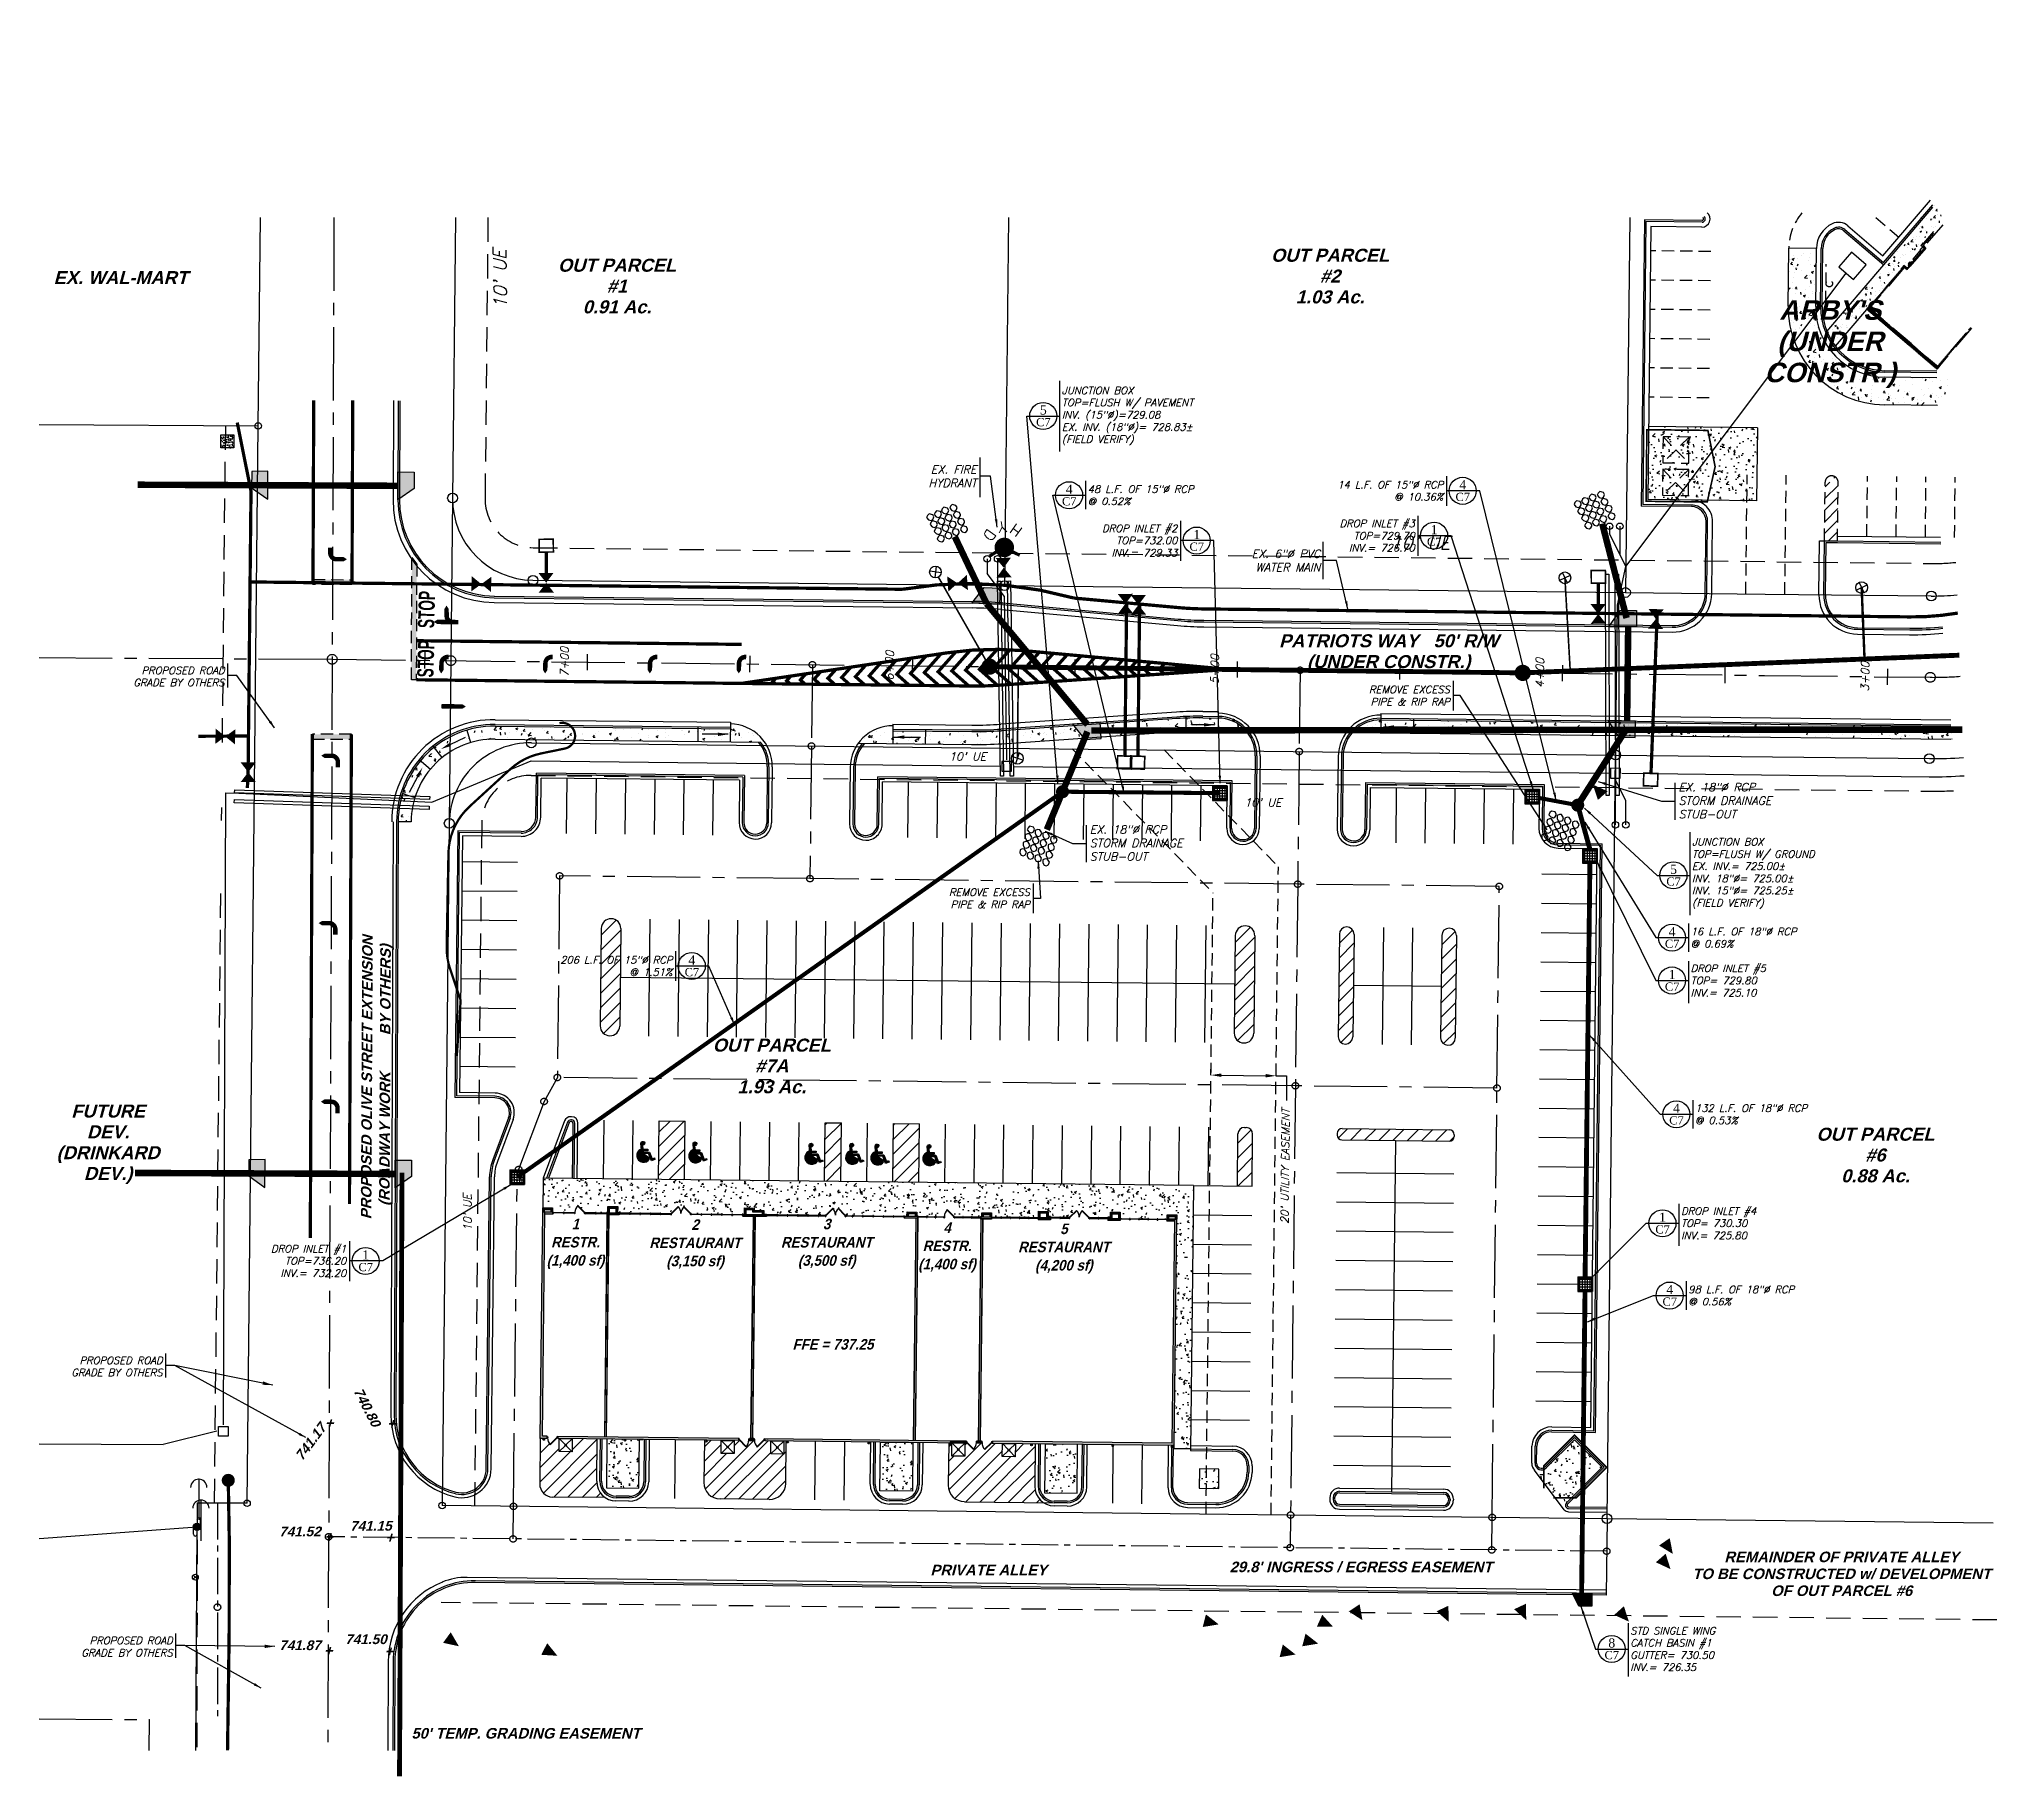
# Model space of a CAD drawing. Header units: feet. Extents: x 2168824 to 2169426, y 1509567 to 1510102.
import ezdxf
from ezdxf.enums import TextEntityAlignment as Align

# ---------------------------------------------------------------- set-up
doc = ezdxf.new("R2010")
doc.units = ezdxf.units.FT
doc.header["$LTSCALE"] = 30
doc.header["$MEASUREMENT"] = 0
for name, pattern in [('CENTER2', [1.125, 0.75, -0.125, 0.125, -0.125]), ('HIDDEN', [0.375, 0.25, -0.125]), ('HIDDEN2', [0.1875, 0.125, -0.0625])]:
    doc.linetypes.add(name, pattern=pattern)
for name, color, linetype in [('1_CONTOURS_MAJOR', 1, 'Continuous'), ('1_CONTOURS_MINOR', 1, 'Continuous'), ('1_DRLINE', 1, 'MA_DRAINAGE_LINE'), ('1_DRSPOTS', 2, 'Continuous'), ('1_DRSTRUCTURE', 11, 'Continuous'), ('1_DRTXT', 1, 'Continuous'), ('2_EASELINE_UTILITY', 6, 'HIDDEN2'), ('2_WATERTXT', 1, 'Continuous'), ('3_CONC_HATCH', 9, 'Continuous'), ('3_STRIPE', 252, 'Continuous'), ('4_BLDG', 1, 'Continuous'), ('4_BLDG_SHADE', 6, 'Continuous'), ('4_BNDLINE', 3, 'Continuous'), ('4_CENTERLINE', 9, 'CENTER2'), ('4_CURB', 6, 'Continuous'), ('4_EASELINE', 6, 'HIDDEN'), ('4_LOT_NO', 1, 'Continuous'), ('4_STREETNAME', 1, 'Continuous'), ('5_EX_BLDG', 9, 'HIDDEN'), ('6_EX_DRAINAGE', 252, 'MA_EX_DRAINAGE_LINE'), ('6_EX_DRAINAGE_TXT', 9, 'Continuous'), ('6_EX_SEWER', 252, 'MA_EX_SEWER_LINE'), ('6_EX_UT_POWER_OH', 9, 'MA_EX_OHE_LINE'), ('6_EX_UT_POWER_UG', 9, 'MA_EX_UGE_LINE'), ('6_EX_WATER', 252, 'MA_EX_WATER_LINE'), ('6_EX_WATER_FIRE_LINE', 252, 'Continuous'), ('6_EX_WATER_TXT', 9, 'Continuous'), ('7_EX_CONC_HATCH', 252, 'Continuous'), ('7_EX_CURB', 9, 'Continuous'), ('7_EX_FENCE', 9, 'MA_FENCE'), ('7_EX_PNTS_TOPOSPOTS', 9, 'Continuous'), ('7_EX_PVMT_STRIPE', 252, 'HIDDEN2'), ('7_EX_TOPOLINE_MINOR', 9, 'HIDDEN2'), ('8_STATIONS', 6, 'Continuous')]:
    doc.layers.add(name, color=color, linetype=linetype)
doc.styles.add('ROMANS', font='romans.shx', dxfattribs={"oblique": 15})
doc.styles.add('ROMANS15', font='romans.shx', dxfattribs={"oblique": 14.999978})
doc.styles.add('ROMANTIC', font='romantic.ttf', dxfattribs={"oblique": 15})
doc.styles.add('SANSARIF', font='sanssb__.ttf', dxfattribs={"oblique": 15})
doc.linetypes.add('MA_DRAINAGE_LINE', pattern='A,0.4,-0.2,["SD",ROMANS,S=0.1,R=0,X=-0.1,Y=-0.05],-0.2', length=0.8)
doc.linetypes.add('MA_EX_DRAINAGE_LINE', pattern='A,0.3,-0.2,["EX SD",ROMANS,S=0.1,R=0,X=-0.05,Y=-0.05],-0.5', length=1)
doc.linetypes.add('MA_EX_OHE_LINE', pattern='A,0.3,-0.1,["EX OHE",ROMANS,S=0.1,R=0,X=-0.05,Y=-0.05],-0.6', length=1)
doc.linetypes.add('MA_EX_SEWER_LINE', pattern='A,0.3,-0.2,["EX SS",ROMANS,S=0.1,R=0,X=-0.05,Y=-0.05],-0.5', length=1)
doc.linetypes.add('MA_EX_UGE_LINE', pattern='A,0.3,-0.1,["EX UGE",ROMANS,S=0.1,R=0,X=-0.05,Y=-0.05],-0.6', length=1)
doc.linetypes.add('MA_EX_WATER_LINE', pattern='A,0.3,-0.2,["EX W",ROMANS,S=0.1,R=0,X=-0.05,Y=-0.05],-0.5', length=1)
doc.linetypes.add('MA_FENCE', pattern='A,0.4,-0.2,["X",ROMANS,S=0.1,R=0,X=-0.1,Y=-0.05],-0.2', length=0.8)
doc.dimstyles.new('1_SCALE', dxfattribs={"dimscale": 30, "dimtxt": 0.08, "dimasz": 0.08, "dimexe": 0.05, "dimexo": 0.05, "dimgap": 0.02, "dimtad": 1, "dimdec": 0, "dimzin": 0, "dimdsep": 46, "dimtxsty": 'ROMANS15', "dimcen": 0.09, "dimclrd": 256, "dimclre": 256, "dimclrt": 256, "dimaunit": 1, "dimazin": 0, "dimtfac": 1, "dimtdec": 0, "dimtmove": 2, "dimatfit": 0, "dimfxl": 0, "dimtolj": 1, "dimtzin": 0, "dimlwd": -1, "dimlwe": -1, "dimarcsym": 0})
pattern_1 = [(274.54407, (2169426.02086, 1510134.47438), (0.16614278, 0.01320432), [])]
pattern_2 = [(50, (0, 0), (7.172601826, -0.62752135), [0.75, -8.25]), (355, (0, 0), (-1.387513336, 7.521921337), [0.6, -6.6]), (100.4514, (0.598, -0.052), (5.785093817, 6.89439542), [0.6374019, -7.01142112]), (46.1842, (0, 2), (10.672410486, -1.655190143), [1.125, -12.375]), (96.6356, (0.889, 1.862), (9.346627055, 9.74117871), [0.95610288, -10.51713]), (351.1842, (0, 2), (9.34661945, 9.74118601), [0.9, -9.9]), (21, (1, 1.5), (5.969070521, -4.026188907), [0.75, -8.25]), (326, (1, 1.5), (2.43315332, 7.25150045), [0.6, -6.6]), (71.4514, (1.4974, 1.1645), (8.402226286, 3.225304967), [0.6374019, -7.01142112]), (37.5, (0, 0), (0.1215985532, 3.3289385383), [0, -6.52, 0, -6.7, 0, -6.625]), (7.5, (0, 0), (2.6306953744, 3.944117119), [0, -3.82, 0, -6.37, 0, -2.525]), (327.5, (-2.23, 0), (5.3382243617, -0.2255487173), [0, -2.5, 0, -7.8, 0, -10.35]), (317.5, (-3.23, 0), (5.8318616934, 1.001049823), [0, -3.25, 0, -5.18, 0, -7.35])]

msp = doc.modelspace()

# ---------------------------------------------------------------- texts
at = {"layer": '1_DRTXT', "style": 'ROMANTIC'}
for s, height, p in [('C7', 2.531, (2169132.99, 1509982.41)), ('5', 2.81, (2169132.97, 1509985.92)), ('4', 2.81, (2169261.96, 1509962.92)), ('C7', 2.531, (2169140.94, 1509958.06)), ('4', 2.81, (2169140.93, 1509961.57)), ('C7', 2.531, (2169261.98, 1509959.41)), ('1', 2.81, (2169180.16, 1509947.62)), ('C7', 2.531, (2169253.19, 1509945.62)), ('1', 2.81, (2169253.18, 1509949.13)), ('C7', 2.531, (2169180.17, 1509944.11)), ('5', 2.81, (2169326.79, 1509844.68)), ('C7', 2.531, (2169326.81, 1509841.17)), ('4', 2.81, (2169326.35, 1509825.53)), ('C7', 2.531, (2169326.37, 1509822.02)), ('C7', 2.531, (2169024.9, 1509813.29)), ('4', 2.81, (2169024.88, 1509816.8)), ('1', 2.81, (2169326.35, 1509812.35)), ('C7', 2.531, (2169326.37, 1509808.84)), ('4', 2.81, (2169327.68, 1509771.23)), ('C7', 2.531, (2169327.7, 1509767.73)), ('C7', 2.531, (2169323.43, 1509734.2)), ('1', 2.81, (2169323.41, 1509737.71)), ('C7', 2.531, (2168924.59, 1509722.62)), ('1', 2.81, (2168924.57, 1509726.13)), ('C7', 2.531, (2169325.64, 1509711.99)), ('4', 2.81, (2169325.63, 1509715.5)), ('C7', 2.531, (2169307.81, 1509603.31)), ('8', 2.81, (2169307.8, 1509606.82))]:
    msp.add_text(s, height=height, rotation=359.99996, dxfattribs=at).set_placement(p, align=Align.BOTTOM_CENTER)
at = {"layer": '1_DRTXT', "char_height": 2.25, "style": 'ROMANS15'}
for s, insert, attachment_point in [('JUNCTION BOX \\PTOP=FLUSH W/ PAVEMENT\\PINV. (15"%%C)=729.08\\PEX. INV. (18"%%C)= 728.83± \\P(FIELD VERIFY)', (2169138.67, 1509986.3), 4), ('14 L.F. OF 15"%%C RCP \\P@ 10.36%', (2169255.99, 1509963.3), 6), ('48 L.F. OF 15"%%C RCP\\P@ 0.52%', (2169146.62, 1509961.95), 4), ('DROP INLET #3 \\PTOP=729.70\\PINV.= 726.70', (2169247.21, 1509949.51), 6), ('DROP INLET #2 \\PTOP=732.00\\PINV.= 729.33', (2169174.19, 1509948.01), 6), ('PROPOSED ROAD\\PGRADE BY OTHERS', (2168881.17, 1509906.21), 6), ('REMOVE EXCESS \\PPIPE & RIP RAP', (2169258.02, 1509900.34), 6), ('JUNCTION BOX \\PTOP=FLUSH W/ GROUND\\PEX. INV.= 725.00±\\PINV. 18"%%C= 725.00±\\PINV. 15"%%C= 725.25±\\P(FIELD VERIFY)', (2169332.49, 1509845.63), 4), ('REMOVE EXCESS \\PPIPE & RIP RAP', (2169128.85, 1509838.01), 6), ('16 L.F. OF 18"%%C RCP\\P@ 0.69%', (2169332.05, 1509825.92), 4), ('206 L.F. OF 15"%%C RCP \\P@ 1.51%', (2169018.91, 1509817.19), 6), ('DROP INLET #5 \\PTOP= 729.80\\PINV.= 725.10 ', (2169332.05, 1509812.74), 4), ('132 L.F. OF 18"%%C RCP\\P@ 0.53%', (2169333.38, 1509771.62), 4), ('DROP INLET #4 \\PTOP= 730.30\\PINV.= 725.80 ', (2169329.11, 1509738.1), 4), ('DROP INLET #1 \\PTOP=736.20\\PINV.= 732.20', (2168918.6, 1509726.52), 6), ('98 L.F. OF 18"%%C RCP\\P@ 0.56%', (2169331.32, 1509715.88), 4), ('STD SINGLE WING \\PCATCH BASIN #1\\PGUTTER= 730.50\\PINV.= 726.35', (2169313.49, 1509607.21), 4)]:
    msp.add_mtext(s, dxfattribs=dict(at, insert=insert, attachment_point=attachment_point))
at = {"layer": '2_EASELINE_UTILITY', "insert": (2169207.33, 1509755.63), "char_height": 2.4, "attachment_point": 5, "rotation": 89.35417, "style": 'ROMANS15'}
msp.add_mtext("20' UTILITY EASEMENT", dxfattribs=at)
at = {"layer": '2_WATERTXT', "insert": (2169225.05, 1510102.17), "char_height": 3.9, "attachment_point": 9, "style": 'ROMANS15'}
msp.add_mtext('\\A1; ', dxfattribs=at)
at = {"layer": '4_BLDG', "style": 'SANSARIF', "oblique": 15, "width": 0.9}
for s, p in [('1', (2168989.08, 1509736.27)), ('2', (2169025.88, 1509736.07)), ('3', (2169066.36, 1509736.24)), ('4', (2169103.36, 1509735.14)), ('5', (2169139.29, 1509734.77)), ('RESTR.', (2168989.08, 1509730.67)), ('RESTAURANT', (2169025.88, 1509730.47)), ('RESTAURANT', (2169066.36, 1509730.64)), ('RESTR.', (2169103.36, 1509729.54)), ('RESTAURANT', (2169139.29, 1509729.17)), ('(1,400 sf)', (2168989.08, 1509725.07)), ('(3,150 sf)', (2169025.88, 1509724.87)), ('(3,500 sf)', (2169066.36, 1509725.04)), ('(1,400 sf)', (2169103.36, 1509723.94)), ('(4,200 sf)', (2169139.29, 1509723.57)), ('FFE = 737.25', (2169068.28, 1509699.27))]:
    msp.add_text(s, height=3.25, dxfattribs=at).set_placement(p, align=Align.CENTER)
at = {"layer": '4_CURB', "style": 'SANSARIF', "oblique": 15}
for s, p in [('REMAINDER OF PRIVATE ALLEY', (2169378.5, 1509633.9)), ('PRIVATE ALLEY', (2169116.17, 1509629.86)), ("29.8' INGRESS / EGRESS EASEMENT", (2169230.68, 1509630.83)), ('TO BE CONSTRUCTED w/ DEVELOPMENT', (2169378.5, 1509628.7)), ('OF OUT PARCEL #6', (2169378.5, 1509623.5)), ("50' TEMP. GRADING EASEMENT", (2168973.85, 1509579.67))]:
    msp.add_text(s, height=3.25, dxfattribs=at).set_placement(p, align=Align.CENTER)
at = {"layer": '4_EASELINE', "style": 'ROMANS15', "oblique": 14.99998}
for height, rotation, p in [(4, 90.73145, (2168968.01, 1510019.3)), (4, 359.93314, (2169239.75, 1509945.36)), (4, 359.93314, (2169239.75, 1509945.36)), (2.5, 359.93314, (2169103.96, 1509880.36)), (2.5, 359.93314, (2169194.8, 1509866.22)), (2.5, 90.73145, (2168957.19, 1509735.68))]:
    msp.add_text("10' UE", height=height, rotation=rotation, dxfattribs=at).set_placement(p)
at = {"layer": '4_LOT_NO', "color": 6, "style": 'SANSARIF', "oblique": 15}
for s, height, p in [('OUT PARCEL', 4, (2169001.87, 1510030.67)), ('OUT PARCEL', 4, (2169221.17, 1510033.73)), ('EX. WAL-MART', 4, (2168849.23, 1510026.85)), ('#1', 4, (2169001.87, 1510024.27)), ('#2', 4, (2169221.17, 1510027.33)), ('0.91 Ac.', 4, (2169001.87, 1510017.87)), ('1.03 Ac.', 4, (2169221.17, 1510020.93)), ("ARBY'S", 6, (2169374.97, 1510015.89)), ('(UNDER', 6, (2169374.97, 1510006.29)), ('CONSTR.)', 6, (2169374.97, 1509996.69)), ('OUT PARCEL', 4, (2169049.47, 1509790.88)), ('#7A', 4, (2169049.47, 1509784.48)), ('1.93 Ac.', 4, (2169049.47, 1509778.08)), ('FUTURE', 4, (2168845.36, 1509770.61)), ('DEV.', 4, (2168845.36, 1509764.21)), ('OUT PARCEL', 4, (2169388.89, 1509763.49)), ('(DRINKARD', 4, (2168845.36, 1509757.81)), ('DEV.)', 4, (2168845.36, 1509751.41)), ('#6', 4, (2169388.89, 1509757.09)), ('0.88 Ac.', 4, (2169388.89, 1509750.69))]:
    msp.add_text(s, height=height, dxfattribs=at).set_placement(p, align=Align.CENTER)
at = {"layer": '4_STREETNAME', "style": 'SANSARIF', "oblique": 15}
for s, p in [("PATRIOTS WAY   50' R/W", (2169239.2, 1509915.19)), ('(UNDER CONSTR.)', (2169239.2, 1509908.79))]:
    msp.add_text(s, height=4, dxfattribs=at).set_placement(p, align=Align.CENTER)
for s, p in [('PROPOSED OLIVE STREET EXTENSION', (2168926.54, 1509782.95)), ('(ROADWAY WORK         BY OTHERS)', (2168932.12, 1509783.67))]:
    msp.add_text(s, height=3.25, rotation=89.71443, dxfattribs=at).set_placement(p, align=Align.CENTER)
at = {"layer": '6_EX_DRAINAGE_TXT', "char_height": 2.5, "attachment_point": 4, "style": 'ROMANS15'}
for insert in [(2169328.34, 1509868.04), (2169147.25, 1509855.02)]:
    msp.add_mtext('EX. 18"%%C RCP\\PSTORM DRAINAGE\\PSTUB-OUT', dxfattribs=dict(at, insert=insert))
at = {"layer": '6_EX_WATER', "ltscale": 0.7, "style": 'ROMANS'}
for s, rotation, p in [('D', 233.91296, (2169115.09, 1509950.66)), ('Y', 188.91296, (2169120.04, 1509953.88)), ('H', 143.91296, (2169125.55, 1509952.56))]:
    msp.add_text(s, height=3.38, rotation=rotation, dxfattribs=at).set_placement(p, align=Align.CENTER)
at = {"layer": '6_EX_WATER_TXT', "char_height": 2.5, "attachment_point": 6, "style": 'ROMANS15'}
for s, insert in [('EX. FIRE \\PHYDRANT', (2169112.44, 1509967.78)), ('EX. 6"%%C PVC\\PWATER MAIN', (2169218.15, 1509941.86))]:
    msp.add_mtext(s, dxfattribs=dict(at, insert=insert))
at = {"layer": '7_EX_PNTS_TOPOSPOTS', "color": 9, "style": 'SANSARIF', "oblique": 15}
for s, rotation, p in [('740.80', 297.38858, (2168920.75, 1509686.57)), ('741.17', 53.51798, (2168905.03, 1509664.88))]:
    msp.add_text(s, height=3, rotation=rotation, dxfattribs=at).set_placement(p)
for p in [(2168913.31, 1509676.71), (2168932.46, 1509676.5), (2168913.17, 1509641.71), (2168931.92, 1509641.5), (2168913.02, 1509606.71), (2168931.71, 1509606.5)]:
    msp.add_text('+', height=3.25, dxfattribs=at).set_placement(p, align=Align.MIDDLE)
for s, p in [('741.52', (2168897.93, 1509641.85)), ('741.15', (2168919.73, 1509643.58)), ('741.50', (2168918.23, 1509608.72)), ('741.87', (2168897.93, 1509606.86))]:
    msp.add_text(s, height=3, dxfattribs=at).set_placement(p)
at = {"layer": '7_EX_PVMT_STRIPE', "style": 'SANSARIF', "width": 0.6}
for p in [(2168945.61, 1509921.03), (2168945.38, 1509905.9)]:
    msp.add_text('STOP', height=5, rotation=88.30826, dxfattribs=at).set_placement(p)
at = {"layer": '7_EX_TOPOLINE_MINOR', "color": 1, "linetype": 'Continuous', "char_height": 2.25, "attachment_point": 6, "style": 'ROMANS15'}
for insert in [(2168862.1, 1509694.08), (2168865.21, 1509607.94)]:
    msp.add_mtext('PROPOSED ROAD\\PGRADE BY OTHERS', dxfattribs=dict(at, insert=insert))
at = {"layer": '8_STATIONS', "style": 'ROMANS15', "oblique": 14.99998}
for s, p in [('7+00', (2168987.69, 1509910.68)), ('6+00', (2169087.69, 1509909.55)), ('5+00', (2169187.68, 1509908.43)), ('4+00', (2169287.67, 1509907.3)), ('3+00', (2169387.67, 1509906.17))]:
    msp.add_text(s, height=2.5, rotation=89.35436, dxfattribs=at).set_placement(p, align=Align.BOTTOM_CENTER)

# ---------------------------------------------------------------- blocks, each defined once
blk = doc.blocks.new('HCAP_SYB')
at = {"layer": '3_STRIPE'}
h = blk.add_hatch(color=256, dxfattribs=at)
edge = h.paths.add_edge_path()
edge.add_arc((-0.2, 0.24), 2.07, 122.42966, 347.44221, ccw=False)
edge.add_line((-1.3, 1.98), (-1.36, 2.6))
edge.add_arc((-0.2, 0.24), 2.63, 116.18724, 332.11531)
edge.add_line((2.13, -1), (1.82, -0.21))
h = blk.add_hatch(color=256, dxfattribs=at)
edge = h.paths.add_edge_path()
edge.add_line((-0.56, 4.24), (-0.42, 2.63))
edge.add_line((-0.42, 2.63), (1.49, 2.63))
edge.add_line((1.49, 2.63), (1.49, 2.06))
edge.add_line((1.49, 2.06), (-0.37, 2.06))
edge.add_line((-0.37, 2.06), (-0.33, 1.58))
edge.add_line((-0.33, 1.58), (2.13, 1.58))
edge.add_line((2.13, 1.58), (3.16, -1.03))
edge.add_line((3.16, -1.03), (3.95, -0.71))
edge.add_line((3.95, -0.71), (4.16, -1.24))
edge.add_line((4.16, -1.24), (2.84, -1.76))
edge.add_line((2.84, -1.76), (1.74, 1.01))
edge.add_line((1.74, 1.01), (-0.85, 1.01))
edge.add_line((-0.85, 1.01), (-1.19, 4.89))
edge.add_arc((-0.47, 4.95), 0.715, -96.97988, 184.99558, ccw=False)
for points in [[(1.82, -0.21, -1.496783), (-1.3, 1.98), (-1.36, 2.6, 1.375474), (2.13, -1)], [(-0.56, 4.24), (-0.42, 2.63), (1.49, 2.63), (1.49, 2.06), (-0.37, 2.06), (-0.33, 1.58), (2.13, 1.58), (3.16, -1.03), (3.95, -0.71), (4.16, -1.24), (2.84, -1.76), (1.74, 1.01), (-0.85, 1.01), (-1.19, 4.89, -2.822952)]]:
    blk.add_lwpolyline(points, format="xyb", close=True, dxfattribs=at)
blk = doc.blocks.new('lbl_tic')
blk.add_line((0, -0.04165), (0, 0.04165))
blk = doc.blocks.new('sta_tic')
blk.add_line((0, -0.04165), (0, 0.04165))
blk = doc.blocks.new('SD_JUNCTION_BOX')
at = {"layer": '1_DRSTRUCTURE', "const_width": 2, "flags": 128}
blk.add_lwpolyline([(-1, 0, 1), (1, 0, 1)], format="xyb", close=True, dxfattribs=at)
blk = doc.blocks.new('CATCH_BASIN')
at = {"layer": '1_DRSTRUCTURE', "linetype": 'Continuous'}
for p, q in [((-2.25, 2.25), (-2.25, -2.25)), ((-2.25, 2.25), (2.25, 2.25)), ((-1.97, 1.97), (1.97, 1.97)), ((-1.97, 1.97), (-1.97, -1.97)), ((-1.97, 1.57), (1.97, 1.57)), ((-1.97, 0.79), (1.97, 0.79)), ((-1.97, 0), (1.97, 0)), ((-1.58, -1.97), (-1.58, 1.97)), ((-0.79, -1.97), (-0.79, 1.97)), ((0, -1.97), (0, 1.97)), ((0.79, -1.97), (0.79, 1.97)), ((1.57, -1.97), (1.57, 1.97)), ((1.97, 1.97), (1.97, -1.97)), ((2.25, 2.25), (2.25, -2.25)), ((-2.25, -2.25), (2.25, -2.25)), ((-1.97, -0.79), (1.97, -0.79)), ((-1.97, -1.58), (1.97, -1.58)), ((-1.97, -1.97), (1.97, -1.97))]:
    blk.add_line(p, q, dxfattribs=at)
at = {"layer": '1_DRSTRUCTURE'}
for points in [[(-2.25, 2.25), (-1.97, 1.97), (2.25, 2.25), (1.97, 1.97)], [(-1.97, 1.97), (-2.25, 2.25), (-1.97, -1.97), (-2.25, -2.25)], [(1.97, 1.97), (2.25, 2.25), (1.97, -1.97), (2.25, -2.25)], [(1.97, -1.97), (2.25, -2.25), (-1.97, -1.97), (-2.25, -2.25)], [(-1.97, -1.97), (-2.25, -2.25), (-2.25, -2.25), (-1.97, -1.97)], [(2.25, -2.25), (1.97, -1.97), (1.97, -1.97), (2.25, -2.25)]]:
    blk.add_solid(points, dxfattribs=at)
blk = doc.blocks.new('SUMP_INLET_LEFT')
at = {"layer": '1_DRSTRUCTURE'}
blk.add_hatch(color=256, dxfattribs=at).paths.add_polyline_path([(0, 0), (0, 4), (4, 4), (6, 0)])
at = {"layer": '1_DRSTRUCTURE', "linetype": 'Continuous', "flags": 128}
blk.add_lwpolyline([(0, 0), (0, 4), (4, 4), (6, 0)], close=True, dxfattribs=at)

# ---------------------------------------------------------------- hatches: boundary and pattern name
at = {"layer": '1_DRSTRUCTURE'}
for points in [[(2168889.52, 1509969.26), (2168889.49, 1509964.26), (2168894.47, 1509960.73), (2168894.5, 1509969.31)], [(2168939.48, 1509969.06), (2168939.47, 1509964.06), (2168934.47, 1509960.57), (2168934.5, 1509969.14)]]:
    msp.add_hatch(color=256, dxfattribs=at).paths.add_polyline_path(points)
at = {"layer": '3_CONC_HATCH'}
h = msp.add_hatch(dxfattribs=at)
h.set_pattern_fill('AR-CONC', color=256, style=0)
h.set_pattern_definition(pattern_2)
h.paths.add_polyline_path([(2169041.3, 1509751.28), (2168979.16, 1509751.98), (2168979.06, 1509742.85), (2168982.06, 1509742.82), (2168982.05, 1509741.57), (2168982.11, 1509741.57), (2168982.28, 1509741.56), (2168982.28, 1509741.44), (2168985.44, 1509741.4), (2168985.44, 1509741.53), (2168985.61, 1509741.53), (2168985.61, 1509741.4), (2168988.78, 1509741.37), (2168988.78, 1509741.49), (2168988.94, 1509741.49, -0.186304), (2168989.75, 1509743.5), (2168989.74, 1509743.5), (2168989.85, 1509743.6), (2168991.94, 1509741.46), (2168992.11, 1509741.45), (2168992.11, 1509741.33), (2168995.28, 1509741.29), (2168995.28, 1509741.42), (2168995.44, 1509741.42), (2168995.44, 1509741.29), (2168998.61, 1509741.26), (2168998.61, 1509741.38), (2168998.78, 1509741.38), (2168999.05, 1509741.38), (2168999.07, 1509743.29), (2169002.07, 1509743.26), (2169002.05, 1509741.34), (2169002.55, 1509741.34), (2169002.71, 1509741.33), (2169002.71, 1509741.21), (2169005.71, 1509741.18), (2169005.71, 1509741.3), (2169005.88, 1509741.3), (2169005.88, 1509741.17), (2169008.88, 1509741.14), (2169008.88, 1509741.26), (2169009.04, 1509741.26), (2169009.04, 1509741.14), (2169012.04, 1509741.1), (2169012.04, 1509741.23), (2169012.21, 1509741.23), (2169012.21, 1509741.1), (2169015.21, 1509741.07), (2169015.21, 1509741.19), (2169015.38, 1509741.19), (2169015.38, 1509741.07), (2169018.38, 1509741.03), (2169018.38, 1509741.16), (2169018.54, 1509741.16), (2169020.69, 1509743.25), (2169020.79, 1509743.15), (2169020.79, 1509743.15, -0.1863), (2169021.54, 1509741.12, -0.1863), (2169022.34, 1509743.13), (2169022.34, 1509743.13), (2169022.45, 1509743.23), (2169024.54, 1509741.09), (2169024.71, 1509741.09), (2169024.71, 1509740.96), (2169027.71, 1509740.93), (2169027.71, 1509741.05), (2169027.88, 1509741.05), (2169027.88, 1509740.93), (2169030.88, 1509740.89), (2169030.88, 1509741.02), (2169031.04, 1509741.02), (2169031.04, 1509740.89), (2169034.04, 1509740.86), (2169034.04, 1509740.98), (2169034.21, 1509740.98), (2169034.21, 1509740.85), (2169037.21, 1509740.82), (2169037.21, 1509740.95), (2169037.38, 1509740.94), (2169037.37, 1509740.82), (2169040.37, 1509740.78), (2169040.38, 1509740.91), (2169040.54, 1509740.91), (2169041.04, 1509740.9), (2169041.06, 1509742.82), (2169041.19, 1509742.82)])
h = msp.add_hatch(dxfattribs=at)
h.set_pattern_fill('AR-CONC', color=256, style=0)
h.set_pattern_definition(pattern_2)
h.paths.add_polyline_path([(2169108.21, 1509750.52), (2169041.3, 1509751.28), (2169041.19, 1509742.82), (2169044.06, 1509742.79), (2169044.06, 1509742.12), (2169047.06, 1509742.08), (2169047.04, 1509740.83), (2169047.88, 1509740.83), (2169048.04, 1509740.82), (2169048.04, 1509740.7), (2169051.04, 1509740.66), (2169051.04, 1509740.79), (2169051.21, 1509740.79), (2169051.21, 1509740.66), (2169054.21, 1509740.63), (2169054.21, 1509740.75), (2169054.38, 1509740.75), (2169054.37, 1509740.63), (2169057.37, 1509740.59), (2169057.37, 1509740.72), (2169057.54, 1509740.72), (2169057.54, 1509740.59), (2169060.54, 1509740.56), (2169060.54, 1509740.68), (2169060.71, 1509740.68), (2169060.71, 1509740.56), (2169063.71, 1509740.52), (2169063.71, 1509740.65), (2169063.87, 1509740.65), (2169063.87, 1509740.52), (2169065.87, 1509740.5), (2169065.87, 1509740.62), (2169066.04, 1509740.62), (2169068.19, 1509742.72), (2169068.29, 1509742.61), (2169068.29, 1509742.61, -0.1863), (2169069.04, 1509740.59, -0.1863), (2169069.84, 1509742.59), (2169069.84, 1509742.6), (2169069.94, 1509742.7), (2169072.04, 1509740.55), (2169072.21, 1509740.55), (2169072.21, 1509740.43), (2169074.21, 1509740.4), (2169074.21, 1509740.53), (2169074.37, 1509740.53), (2169074.37, 1509740.4), (2169077.37, 1509740.37), (2169077.37, 1509740.49), (2169077.54, 1509740.49), (2169077.54, 1509740.37), (2169080.54, 1509740.33), (2169080.54, 1509740.46), (2169080.71, 1509740.46), (2169080.71, 1509740.33), (2169083.71, 1509740.3), (2169083.71, 1509740.42), (2169083.87, 1509740.42), (2169083.87, 1509740.29), (2169086.87, 1509740.26), (2169086.87, 1509740.39), (2169087.04, 1509740.38), (2169087.04, 1509740.26), (2169090.04, 1509740.23), (2169090.04, 1509740.35), (2169090.21, 1509740.35), (2169091.04, 1509740.34), (2169091.05, 1509741.59), (2169094.05, 1509741.55), (2169094.04, 1509740.31), (2169094.37, 1509740.3), (2169094.54, 1509740.3), (2169094.54, 1509740.17), (2169097.04, 1509740.15), (2169097.04, 1509740.27), (2169097.21, 1509740.27), (2169097.2, 1509740.14), (2169099.7, 1509740.12), (2169099.71, 1509740.24), (2169099.87, 1509740.24), (2169099.87, 1509740.11), (2169102.37, 1509740.09), (2169102.37, 1509740.21), (2169102.54, 1509740.21, -0.186304), (2169103.34, 1509742.22), (2169103.34, 1509742.22), (2169103.44, 1509742.32), (2169105.54, 1509740.18), (2169105.7, 1509740.17), (2169105.7, 1509740.05), (2169108.07, 1509740.02)])
h = msp.add_hatch(dxfattribs=at)
h.set_pattern_fill('AR-CONC', color=256, style=0)
h.set_pattern_definition(pattern_2)
h.paths.add_polyline_path([(2169179.15, 1509749.72), (2169108.21, 1509750.52), (2169108.07, 1509740.02), (2169108.2, 1509740.02), (2169108.2, 1509740.15), (2169108.37, 1509740.14), (2169108.37, 1509740.02), (2169110.87, 1509739.99), (2169110.87, 1509740.12), (2169111.04, 1509740.11), (2169111.04, 1509739.99), (2169113.54, 1509739.96), (2169113.54, 1509740.09), (2169113.7, 1509740.08), (2169114.04, 1509740.08), (2169114.05, 1509741.33), (2169117.05, 1509741.3), (2169117.04, 1509740.09), (2169117.13, 1509740.09), (2169117.24, 1509740.09), (2169117.24, 1509739.96), (2169119.91, 1509739.93), (2169119.91, 1509740.06), (2169120.08, 1509740.05), (2169120.08, 1509739.93), (2169122.74, 1509739.9), (2169122.74, 1509740.02), (2169122.91, 1509740.02), (2169122.91, 1509739.9), (2169125.58, 1509739.87), (2169125.58, 1509739.99), (2169125.74, 1509739.99), (2169125.74, 1509739.86), (2169128.41, 1509739.83), (2169128.41, 1509739.96), (2169128.58, 1509739.96), (2169128.58, 1509739.83), (2169131.24, 1509739.8), (2169131.24, 1509739.93), (2169131.46, 1509739.92), (2169131.48, 1509741.8), (2169134.48, 1509741.77), (2169134.47, 1509740.22), (2169135.21, 1509740.22), (2169135.21, 1509740.05), (2169135.37, 1509740.05), (2169135.37, 1509739.92), (2169138.04, 1509739.89), (2169138.04, 1509740.02), (2169138.21, 1509740.02), (2169138.2, 1509739.89), (2169140.87, 1509739.86), (2169140.87, 1509739.99), (2169141.04, 1509739.98), (2169143.18, 1509742.08), (2169143.29, 1509741.98), (2169143.28, 1509741.97, -0.1863), (2169144.04, 1509739.95, -0.1863), (2169144.84, 1509741.96), (2169144.84, 1509741.96), (2169144.94, 1509742.06), (2169147.04, 1509739.92), (2169147.2, 1509739.91), (2169147.2, 1509739.79), (2169149.87, 1509739.76), (2169149.87, 1509739.88), (2169150.04, 1509739.88), (2169150.04, 1509739.76), (2169152.7, 1509739.73), (2169152.7, 1509739.85), (2169152.87, 1509739.85), (2169152.87, 1509740.02), (2169153.6, 1509740.01), (2169153.62, 1509741.55), (2169156.62, 1509741.52), (2169156.6, 1509739.97), (2169156.6, 1509739.97), (2169156.6, 1509739.64), (2169156.66, 1509739.64), (2169156.83, 1509739.64), (2169156.83, 1509739.51), (2169159.49, 1509739.48), (2169159.5, 1509739.61), (2169159.66, 1509739.61), (2169159.66, 1509739.48), (2169162.33, 1509739.45), (2169162.33, 1509739.58), (2169162.5, 1509739.58), (2169162.49, 1509739.45), (2169165.16, 1509739.42), (2169165.16, 1509739.55), (2169165.33, 1509739.54), (2169165.33, 1509739.42), (2169167.99, 1509739.39), (2169167.99, 1509739.51), (2169168.16, 1509739.51), (2169168.16, 1509739.39), (2169170.83, 1509739.36), (2169170.83, 1509739.48), (2169171.03, 1509739.48), (2169171.05, 1509740.69), (2169174.05, 1509740.65), (2169174.04, 1509739.78), (2169174.04, 1509739.78), (2169173.91, 1509728.2), (2169178.91, 1509728.25)])
h = msp.add_hatch(dxfattribs=at)
h.set_pattern_fill('AR-CONC', color=256, style=0)
h.set_pattern_definition(pattern_2)
h.paths.add_polyline_path([(2169178.91, 1509728.25), (2169173.91, 1509728.2), (2169173.37, 1509680.25), (2169178.37, 1509680.29)])
h = msp.add_hatch(dxfattribs=at)
h.set_pattern_fill('AR-CONC', color=256, style=0)
h.set_pattern_definition(pattern_2)
h.paths.add_polyline_path([(2169178.37, 1509680.29), (2169173.37, 1509680.25), (2169173.25, 1509669.78), (2169173.24, 1509668.78), (2169178.24, 1509668.73)])
h = msp.add_hatch(dxfattribs=at)
h.set_pattern_fill('AR-CONC', color=256, style=0)
h.set_pattern_definition([(50, (-84.1335, 0.948), (7.172601826, -0.62752135), [0.75, -8.25]), (355, (-84.1335, 0.948), (-1.387513336, 7.521921337), [0.6, -6.6]), (100.4514, (-83.536, 0.896), (5.785093817, 6.89439542), [0.6374019, -7.01142112]), (46.1842, (-84.1335, 2.948), (10.672410486, -1.655190143), [1.125, -12.375]), (96.6356, (-83.244, 2.81), (9.346627055, 9.74117871), [0.95610288, -10.51713]), (351.1842, (-84.133, 2.948), (9.34661945, 9.74118601), [0.9, -9.9]), (21, (-83.1335, 2.448), (5.969070521, -4.026188907), [0.75, -8.25]), (326, (-83.1335, 2.448), (2.43315332, 7.25150045), [0.6, -6.6]), (71.4514, (-82.636, 2.113), (8.402226286, 3.225304967), [0.6374019, -7.01142112]), (37.5, (-84.1335, 0.9482), (0.1215985532, 3.3289385383), [0, -6.52, 0, -6.7, 0, -6.625]), (7.5, (-84.1335, 0.9482), (2.6306953744, 3.944117119), [0, -3.82, 0, -6.37, 0, -2.525]), (327.5, (-86.3635, 0.9482), (5.3382243617, -0.2255487173), [0, -2.5, 0, -7.8, 0, -10.35]), (317.5, (-87.3635, 0.948), (5.8318616934, 1.001049823), [0, -3.25, 0, -5.18, 0, -7.35])])
h.paths.add_polyline_path([(2169008.76, 1509671.64), (2169008.59, 1509656.64), (2168998.59, 1509656.75), (2168998.76, 1509671.75)])
h = msp.add_hatch(dxfattribs=at)
h.set_pattern_fill('AR-CONC', color=256, style=0)
h.set_pattern_definition([(50, (0, 0), (7.172601826, -0.62752135), [0.75, -8.25]), (355, (0, 0), (-1.387513336, 7.521921337), [0.6, -6.6]), (100.4514, (0.598, -0.052), (5.785093817, 6.89439542), [0.6374019, -7.01142112]), (46.1842, (0, 2), (10.672410486, -1.655190143), [1.125, -12.375]), (96.6356, (0.889, 1.862), (9.346627055, 9.74117871), [0.95610288, -10.51713]), (351.1842, (0, 2), (9.34661945, 9.74118601), [0.9, -9.9]), (21, (1, 1.5), (5.969070521, -4.026188907), [0.75, -8.25]), (326, (1, 1.5), (2.43315332, 7.25150045), [0.6, -6.6]), (71.4514, (1.4974, 1.1645), (8.402226286, 3.225304967), [0.6374019, -7.01142112]), (37.5, (0, 0), (0.1215985532, 3.3289385383), [0, -6.52, 0, -6.7, 0, -6.625]), (7.5, (0, 0), (2.6306953744, 3.944117119), [0, -3.82, 0, -6.37, 0, -2.525]), (327.5, (-2.23, 0), (5.3382243617, -0.2255487173), [0, -2.5, 0, -7.8, 0, -10.35]), (317.5, (-3.23, 0), (5.8318616934, 1.001049823), [0, -3.25, 0, -5.18, 0, -7.35])])
h.paths.add_polyline_path([(2169296.31, 1509671.57), (2169287.61, 1509662.87), (2169285, 1509660.92), (2169292.37, 1509651.01), (2169293.83, 1509652.12), (2169304.79, 1509663.08)])
h = msp.add_hatch(dxfattribs=at)
h.set_pattern_fill('AR-CONC', color=256, style=0)
h.set_pattern_definition(pattern_2)
h.paths.add_polyline_path([(2169092.89, 1509670.69), (2169092.72, 1509655.69), (2169082.73, 1509655.8), (2169082.89, 1509670.8)])
h = msp.add_hatch(dxfattribs=at)
h.set_pattern_fill('AR-CONC', color=256, style=0)
h.set_pattern_definition(pattern_2)
h.paths.add_polyline_path([(2169143.5, 1509670.12), (2169133.5, 1509670.23), (2169133.33, 1509655.23), (2169143.33, 1509655.12)])
h = msp.add_hatch(dxfattribs=at)
h.set_pattern_fill('AR-CONC', color=256, style=0)
h.set_pattern_definition(pattern_2)
h.paths.add_polyline_path([(2169187, 1509662.54), (2169181, 1509662.61), (2169180.93, 1509656.61), (2169186.93, 1509656.54)])
at = {"layer": '3_STRIPE'}
h = msp.add_hatch(dxfattribs=at)
h.set_pattern_fill('ANSI31', color=256, scale=25, style=0)
h.set_pattern_definition([(45, (-8.9994, 0.1014), (-2.2097086912, 2.2097086912), [])])
h.paths.add_polyline_path([(2169022.86, 1509769.48), (2169014.86, 1509769.57), (2169014.66, 1509751.58), (2169022.66, 1509751.49)])
h = msp.add_hatch(dxfattribs=at)
h.set_pattern_fill('ANSI31', color=256, scale=25, style=0)
h.paths.add_polyline_path([(2169070.86, 1509768.94), (2169065.86, 1509769), (2169065.66, 1509751), (2169070.66, 1509750.94)])
h = msp.add_hatch(dxfattribs=at)
h.set_pattern_fill('ANSI31', color=256, scale=25, style=0)
h.set_pattern_definition([(45, (-35.9977, 0.4057), (-2.2097086912, 2.2097086912), [])])
h.paths.add_polyline_path([(2169094.86, 1509768.67), (2169086.86, 1509768.76), (2169086.69, 1509753.28), (2169086.69, 1509752.6), (2169086.68, 1509752.6), (2169086.66, 1509750.76), (2169094.66, 1509750.67)])
h = msp.add_hatch(dxfattribs=at)
h.set_pattern_fill('ANSI31', color=256, scale=25, style=0)
h.paths.add_polyline_path([(2169197.33, 1509765.52, 0.414214), (2169195.35, 1509767.54), (2169194.85, 1509767.55, 0.414214), (2169192.83, 1509765.57), (2169192.65, 1509749.57), (2169197.15, 1509749.52)])
h = msp.add_hatch(dxfattribs=at)
h.set_pattern_fill('ANSI31', color=256, scale=25, style=0)
h.paths.add_polyline_path([(2168995.67, 1509663.41), (2168978.2, 1509666.07), (2168978.1, 1509657.98, 0.414214), (2168982.06, 1509653.94), (2168998.24, 1509653.75, -0.251381), (2168995.61, 1509658.78)])
h.paths.add_polyline_path([(2168995.76, 1509671.78), (2168988.08, 1509671.87), (2168988.04, 1509667.87), (2168984.04, 1509667.92), (2168984.09, 1509671.91), (2168983.66, 1509671.92), (2168983.66, 1509672.1), (2168983.49, 1509672.11), (2168981.35, 1509670.01), (2168981.25, 1509670.11), (2168981.25, 1509670.12, -0.186304), (2168980.49, 1509672.14), (2168980.33, 1509672.14), (2168980.33, 1509671.96), (2168978.26, 1509671.98), (2168978.2, 1509666.07), (2168995.67, 1509663.41)])
h = msp.add_hatch(dxfattribs=at)
h.set_pattern_fill('ANSI31', color=256, scale=25, style=0)
h.paths.add_polyline_path([(2169053.9, 1509671.08), (2169053.18, 1509671.09), (2169053.13, 1509667.14), (2169049.13, 1509667.18), (2169049.18, 1509671.13), (2169046.89, 1509671.15), (2169044.99, 1509669.29), (2169044.89, 1509669.4), (2169044.89, 1509669.4, -0.164962), (2169044.14, 1509671.17), (2169042.37, 1509671.19, -0.164664), (2169041.59, 1509669.44), (2169041.59, 1509669.43), (2169041.48, 1509669.33), (2169039.64, 1509671.22), (2169037.89, 1509671.23), (2169037.85, 1509667.31), (2169033.85, 1509667.35), (2169033.89, 1509671.27), (2169028.76, 1509671.32), (2169028.61, 1509658.41, 0.414214), (2169033.56, 1509653.36), (2169048.69, 1509653.19, 0.414214), (2169053.75, 1509658.13)])
h = msp.add_hatch(dxfattribs=at)
h.set_pattern_fill('ANSI31', color=256, scale=25, style=0)
h.paths.add_polyline_path([(2169130.5, 1509670.22), (2169124.39, 1509670.28), (2169124.35, 1509666.33), (2169120.35, 1509666.38), (2169120.39, 1509670.32), (2169116.88, 1509670.36), (2169114.98, 1509668.5), (2169114.88, 1509668.61), (2169114.88, 1509668.61, -0.165288), (2169114.14, 1509670.39), (2169112.37, 1509670.41, -0.165167), (2169111.58, 1509668.65), (2169111.58, 1509668.64), (2169111.48, 1509668.54), (2169109.63, 1509670.44), (2169108.85, 1509670.45), (2169108.81, 1509666.51), (2169104.81, 1509666.55), (2169104.86, 1509670.55), (2169103.89, 1509670.56), (2169103.75, 1509657.57, 0.414214), (2169108.69, 1509652.51), (2169132.98, 1509652.24, -0.251381), (2169130.36, 1509657.27)])
at = {"layer": '4_BLDG_SHADE'}
h = msp.add_hatch(color=256, dxfattribs=at)
h.paths.add_polyline_path([(2168982.06, 1509741.44), (2168979.7, 1509741.47), (2168979.7, 1509740.97), (2168982.05, 1509740.94)])
h.paths.add_polyline_path([(2168979.7, 1509741.47), (2168979.05, 1509741.48), (2168978.88, 1509726.97), (2168979.54, 1509726.84)])
for points in [[(2169002.49, 1509741.21), (2168998.83, 1509741.25), (2168998.82, 1509740.75), (2169002.49, 1509740.71)], [(2169047.82, 1509740.7), (2169040.59, 1509740.78), (2169040.59, 1509740.28), (2169047.82, 1509740.2)], [(2169135.2, 1509739.72), (2169131.46, 1509739.76), (2169131.45, 1509739.26), (2169135.2, 1509739.22)], [(2169156.61, 1509739.47), (2169152.87, 1509739.52), (2169152.86, 1509739.02), (2169156.6, 1509738.97)], [(2169173.38, 1509739.29), (2169171.05, 1509739.31), (2169171.04, 1509738.81), (2169173.37, 1509738.79)], [(2169174.03, 1509739.32), (2169173.38, 1509739.33), (2169173.18, 1509722.25), (2169173.84, 1509722.14)], [(2168979.54, 1509726.84), (2168978.88, 1509726.97), (2168978.63, 1509704.75), (2168979.29, 1509704.63)], [(2169173.84, 1509722.14), (2169173.18, 1509722.25), (2169172.88, 1509694.97), (2169173.53, 1509694.85)], [(2168979.29, 1509704.63), (2168978.63, 1509704.75), (2168978.38, 1509682.87), (2168979.04, 1509682.75)], [(2169173.53, 1509694.85), (2169172.88, 1509694.97), (2169172.6, 1509670.45), (2169151.09, 1509670.69), (2169151.43, 1509670.03), (2169173.25, 1509669.78)], [(2168979.04, 1509682.75), (2168978.38, 1509682.87), (2168978.26, 1509671.98), (2168980.33, 1509671.96), (2168980.33, 1509672.59), (2168980.31, 1509672.61), (2168978.93, 1509672.63)], [(2169010.73, 1509672.27), (2168983.67, 1509672.58), (2168983.66, 1509671.92), (2168998.97, 1509671.75), (2169010.71, 1509671.61)], [(2169039.23, 1509671.95), (2169010.73, 1509672.27), (2169010.71, 1509671.61), (2169039.22, 1509671.29)], [(2169043.97, 1509671.87), (2169043.95, 1509671.9), (2169042.56, 1509671.91), (2169042.55, 1509671.26), (2169043.96, 1509671.24)], [(2169075.02, 1509671.55), (2169047.31, 1509671.86), (2169047.3, 1509671.2), (2169074.84, 1509670.89)], [(2169104.29, 1509671.22), (2169075.02, 1509671.55), (2169074.84, 1509670.89), (2169104.12, 1509670.56)], [(2169109.22, 1509671.16), (2169104.29, 1509671.22), (2169104.12, 1509670.56), (2169109.21, 1509670.5)], [(2169113.97, 1509671.09), (2169113.95, 1509671.11), (2169112.55, 1509671.12), (2169112.55, 1509670.47), (2169113.96, 1509670.45)], [(2169151.09, 1509670.69), (2169117.3, 1509671.07), (2169117.29, 1509670.41), (2169151.43, 1509670.03)]]:
    msp.add_hatch(color=256, dxfattribs=at).paths.add_polyline_path(points)
h = msp.add_hatch(color=256, dxfattribs=at)
h.paths.add_polyline_path([(2169117.02, 1509739.92), (2169113.76, 1509739.96), (2169113.75, 1509739.46), (2169117.02, 1509739.42)])
h.paths.add_polyline_path([(2169094.32, 1509740.18), (2169090.26, 1509740.22), (2169090.25, 1509739.72), (2169094.31, 1509739.68)])
at = {"layer": '4_CURB'}
h = msp.add_hatch(dxfattribs=at)
h.set_pattern_fill('AR-CONC', color=256, scale=0.25, style=0)
h.set_pattern_definition([(50, (0, 0), (1.7931504565, -0.15688033746), [0.1875, -2.0625]), (355, (0, 0), (-0.346878334, 1.8804803343), [0.15, -1.65]), (100.4514, (0.1494, -0.013), (1.4462734543, 1.7235988552), [0.159350475, -1.75285528]), (46.1842, (0, 0.5), (2.6681026216, -0.4137975358), [0.28125, -3.09375]), (96.6356, (0.2223, 0.4655), (2.3366567639, 2.4352946773), [0.23902572, -2.6292825]), (351.1842, (0, 0.5), (2.3366548628, 2.4352965023), [0.225, -2.475]), (21, (0.25, 0.375), (1.4922676303, -1.0065472267), [0.1875, -2.0625]), (326, (0.25, 0.375), (0.6082883298, 1.8128751126), [0.15, -1.65]), (71.4514, (0.3744, 0.2911), (2.1005565715, 0.8063262418), [0.159350475, -1.75285528]), (37.5, (0, 0), (0.0303996383, 0.83223463458), [0, -1.63, 0, -1.675, 0, -1.65625]), (7.5, (0, 0), (0.6576738436, 0.9860292797), [0, -0.955, 0, -1.5925, 0, -0.63125]), (327.5, (-0.5575, 0), (1.33455609043, -0.05638717934), [0, -0.625, 0, -1.95, 0, -2.5875]), (317.5, (-0.8075, 0), (1.45796542336, 0.25026245583), [0, -0.8125, 0, -1.295, 0, -1.8375])])
h.paths.add_polyline_path([(2168880.05, 1509980.55), (2168884.05, 1509980.52), (2168884.03, 1509976.52), (2168880.03, 1509976.55)])
at = {"layer": '5_EX_BLDG'}
h = msp.add_hatch(dxfattribs=at)
h.set_pattern_fill('_U', color=256, scale=0.166667, angle=-85.45593, style=0, pattern_type=0)
h.set_pattern_definition(pattern_1)
h.paths.add_polyline_path([(2169407.84, 1510000.66), (2169408.6, 1510001.55), (2169408.47, 1510001.65), (2169418.42, 1510013.32), (2169418.17, 1510013.54), (2169417.59, 1510012.86), (2169417.78, 1510012.69), (2169417.13, 1510011.93), (2169416.94, 1510012.1), (2169407.7, 1510001.27), (2169386.78, 1510019.11), (2169397.76, 1510031.98), (2169398.64, 1510031.23), (2169399.43, 1510032.15), (2169399.18, 1510032.37), (2169398.63, 1510031.73), (2169397.62, 1510032.59), (2169396.86, 1510031.71), (2169396.99, 1510031.6), (2169387.04, 1510019.93), (2169386.91, 1510020.04), (2169386.16, 1510019.15)])
h = msp.add_hatch(dxfattribs=at)
h.set_pattern_fill('_U', color=256, scale=0.166667, angle=-85.45593, style=0, pattern_type=0)
h.set_pattern_definition(pattern_1)
h.paths.add_polyline_path([(2169403.25, 1510036.63), (2169404.1, 1510037.62), (2169403.84, 1510037.84), (2169403, 1510036.85)])
h.paths.add_polyline_path([(2169401.03, 1510034.03), (2169403.2, 1510036.57), (2169402.94, 1510036.78), (2169400.78, 1510034.25)])
h.paths.add_polyline_path([(2169400.41, 1510033.29), (2169401.03, 1510034.03), (2169400.78, 1510034.25), (2169400.15, 1510033.51)])
h.paths.add_polyline_path([(2169399.43, 1510032.15), (2169400.41, 1510033.29), (2169400.15, 1510033.51), (2169399.18, 1510032.37)])
h = msp.add_hatch(dxfattribs=at)
h.set_pattern_fill('_U', color=256, scale=0.083333, angle=-85.45593, style=0, pattern_type=0)
h.set_pattern_definition([(274.54407, (2169426.02086, 1510134.47438), (0.08307139, 0.00660216), [])])
h.paths.add_polyline_path([(2169407.7, 1510001.27), (2169408, 1510001.62), (2169407.65, 1510001.91), (2169387.46, 1510019.14), (2169387.43, 1510019.16), (2169387.08, 1510019.46), (2169386.78, 1510019.11)])
at = {"layer": '6_EX_DRAINAGE'}
for points in [[(2169114.73, 1509933.62), (2169119.72, 1509933.36), (2169119.47, 1509928.37), (2169110.98, 1509928.8)], [(2169310.39, 1509926.52), (2169315.39, 1509926.52), (2169315.39, 1509921.52), (2169306.89, 1509921.52)], [(2169145.78, 1509886.81), (2169150.77, 1509887.15), (2169150.43, 1509892.14), (2169141.95, 1509891.56)], [(2169309.95, 1509887.57), (2169314.95, 1509887.46), (2169315.06, 1509892.46), (2169306.57, 1509892.65)], [(2168888.66, 1509757.66), (2168888.63, 1509752.66), (2168893.6, 1509749.13), (2168893.64, 1509757.71)], [(2168938.62, 1509757.46), (2168938.61, 1509752.46), (2168933.6, 1509748.97), (2168933.64, 1509757.54)]]:
    msp.add_hatch(color=256, dxfattribs=at).paths.add_polyline_path(points)
at = {"layer": '6_EX_WATER', "ltscale": 0.7}
h = msp.add_hatch(color=256, dxfattribs=at)
h.paths.add_polyline_path([(2169120.79, 1509939.66), (2169118.35, 1509942.6), (2169123.02, 1509942.77)])
h.paths.add_polyline_path([(2169120.79, 1509939.66), (2169118.56, 1509936.55), (2169123.24, 1509936.72)])
h = msp.add_hatch(color=256, dxfattribs=at)
h.paths.add_polyline_path([(2168960.14, 1509934.63), (2168957.05, 1509932.38), (2168957.18, 1509937.06)])
h.paths.add_polyline_path([(2168960.14, 1509934.63), (2168963.1, 1509932.21), (2168963.23, 1509936.89)])
h = msp.add_hatch(color=256, dxfattribs=at)
h.paths.add_polyline_path([(2168980.08, 1509935.04), (2168982.45, 1509932.04), (2168977.77, 1509931.98)])
h.paths.add_polyline_path([(2168980.08, 1509935.04), (2168982.38, 1509938.09), (2168977.7, 1509938.04)])
h = msp.add_hatch(color=256, dxfattribs=at)
h.paths.add_polyline_path([(2169106.6, 1509934.9), (2169109.44, 1509937.46), (2169109.8, 1509932.8)])
h.paths.add_polyline_path([(2169106.6, 1509934.9), (2169103.4, 1509937), (2169103.76, 1509932.33)])
h = msp.add_hatch(color=256, dxfattribs=at)
h.paths.add_polyline_path([(2169158.23, 1509928.58), (2169160.61, 1509925.58), (2169155.93, 1509925.53)])
h.paths.add_polyline_path([(2169158.23, 1509928.58), (2169160.54, 1509931.64), (2169155.86, 1509931.58)])
h = msp.add_hatch(color=256, dxfattribs=at)
h.paths.add_polyline_path([(2169162.23, 1509928.23), (2169164.6, 1509925.23), (2169159.92, 1509925.18)])
h.paths.add_polyline_path([(2169162.23, 1509928.23), (2169164.53, 1509931.29), (2169159.85, 1509931.23)])
h = msp.add_hatch(color=256, dxfattribs=at)
h.paths.add_polyline_path([(2169303.64, 1509925.46), (2169306.01, 1509922.46), (2169301.33, 1509922.4)])
h.paths.add_polyline_path([(2169303.64, 1509925.46), (2169305.94, 1509928.51), (2169301.26, 1509928.46)])
h = msp.add_hatch(color=256, dxfattribs=at)
h.paths.add_polyline_path([(2169321.36, 1509923.9), (2169319.11, 1509926.99), (2169323.79, 1509926.86)])
h.paths.add_polyline_path([(2169321.36, 1509923.9), (2169318.94, 1509920.93), (2169323.62, 1509920.8)])
h = msp.add_hatch(color=256, dxfattribs=at)
h.paths.add_polyline_path([(2168881.41, 1509887.76), (2168878.32, 1509885.5), (2168878.45, 1509890.18)])
h.paths.add_polyline_path([(2168881.41, 1509887.76), (2168884.37, 1509885.34), (2168884.5, 1509890.02)])
h = msp.add_hatch(color=256, dxfattribs=at)
h.paths.add_polyline_path([(2168888.45, 1509876.79), (2168886.1, 1509879.82), (2168890.78, 1509879.83)])
h.paths.add_polyline_path([(2168888.45, 1509876.79), (2168886.11, 1509873.76), (2168890.79, 1509873.77)])
at = {"layer": '7_EX_CONC_HATCH'}
h = msp.add_hatch(dxfattribs=at)
h.set_pattern_fill('AR-CONC', color=256, style=0)
h.set_pattern_definition([(50, (0, 0), (7.172601826, -0.62752135), [0.75, -8.25]), (355, (0, 0), (-1.387513336, 7.521921337), [0.6, -6.6]), (100.4514, (0.598, -0.052), (5.785093817, 6.89439542), [0.6374019, -7.01142112]), (46.1842, (0, 2), (10.672410486, -1.655190143), [1.125, -12.375]), (96.6356, (0.889, 1.862), (9.346627055, 9.74117871), [0.95610288, -10.51713]), (351.1842, (0, 2), (9.34661945, 9.74118601), [0.9, -9.9]), (21, (1, 1.5), (5.969070521, -4.026188907), [0.75, -8.25]), (326, (1, 1.5), (2.43315332, 7.25150045), [0.6, -6.6]), (71.4514, (1.4974, 1.1645), (8.402226286, 3.225304967), [0.6374019, -7.01142112]), (37.5, (0, 0), (0.1215985532, 3.3289385383), [0, -6.52, 0, -6.7, 0, -6.625]), (7.5, (0, 0), (2.6306953744, 3.944117119), [0, -3.82, 0, -6.37, 0, -2.525]), (327.5, (-2.23, 0), (5.3382243617, -0.2255487173), [0, -2.5, 0, -7.8, 0, -10.35]), (317.5, (-3.23, 0), (5.8318616934, 1.001049823), [0, -3.25, 0, -5.18, 0, -7.35])])
h.paths.add_polyline_path([(2169352.6, 1509982.71), (2169349.6, 1509982.75), (2169349.57, 1509980.21, -0.414214), (2169350.56, 1509979.2), (2169352.56, 1509979.18)])
h.paths.add_polyline_path([(2169349.6, 1509982.75), (2169319.1, 1509983.09), (2169318.85, 1509960.59), (2169332.35, 1509960.44), (2169352.35, 1509960.21), (2169352.56, 1509979.18), (2169350.56, 1509979.2, -0.994382), (2169348.56, 1509979.21, -0.417518), (2169349.57, 1509980.21)])
h.paths.add_polyline_path([(2169331.57, 1509979.83), (2169331.48, 1509971.83), (2169323.48, 1509971.92), (2169323.57, 1509979.92)], flags=16)
h.paths.add_polyline_path([(2169331.45, 1509969.83), (2169331.36, 1509961.83), (2169323.36, 1509961.92), (2169323.46, 1509969.92)], flags=16)
h.paths.add_polyline_path([(2169349.57, 1509980.21, 0.417518), (2169348.56, 1509979.21, 0.994382), (2169350.56, 1509979.2), (2169349.56, 1509979.21)], flags=16)
h.paths.add_polyline_path([(2169349.57, 1509980.21), (2169349.56, 1509979.21), (2169350.56, 1509979.2, 0.414214)], flags=16)
h.paths.add_polyline_path([(2169331.57, 1509979.83), (2169327.52, 1509975.88), (2169331.48, 1509971.83)], flags=16)
h.paths.add_polyline_path([(2169331.57, 1509979.83), (2169323.57, 1509979.92), (2169327.52, 1509975.88)], flags=16)
h.paths.add_polyline_path([(2169327.52, 1509975.88), (2169323.57, 1509979.92), (2169323.48, 1509971.92)], flags=16)
h.paths.add_polyline_path([(2169327.52, 1509975.88), (2169323.48, 1509971.92), (2169331.48, 1509971.83)], flags=16)
h.paths.add_polyline_path([(2169331.45, 1509969.83), (2169323.46, 1509969.92), (2169327.41, 1509965.88)], flags=16)
h.paths.add_polyline_path([(2169331.45, 1509969.83), (2169327.41, 1509965.88), (2169331.36, 1509961.83)], flags=16)
h.paths.add_polyline_path([(2169327.41, 1509965.88), (2169323.36, 1509961.92), (2169331.36, 1509961.83)], flags=0)
h.paths.add_polyline_path([(2169327.41, 1509965.88), (2169323.46, 1509969.92), (2169323.36, 1509961.92)], flags=16)
at = {"layer": '7_EX_PVMT_STRIPE'}
h = msp.add_hatch(dxfattribs=at)
h.set_pattern_fill('ANSI31', color=256, scale=20, style=0)
edge = h.paths.add_edge_path()
edge.add_line((2169373.21, 1509947.94), (2169373.41, 1509965.94))
edge.add_arc((2169375.41, 1509965.92), 2, 89.35436, 179.35436, ccw=False)
edge.add_arc((2169375.41, 1509965.92), 2, -0.64564, 89.35436, ccw=False)
edge.add_line((2169377.41, 1509965.9), (2169377.21, 1509947.9))
edge.add_line((2169377.21, 1509947.9), (2169373.21, 1509947.94))
for points in [[(2168938.63, 1509905.23), (2168938.78, 1509942.76), (2168940.27, 1509940.74), (2168940.13, 1509905.21)], [(2168920.37, 1509935.97), (2168920.36, 1509934.47), (2168908.36, 1509934.52), (2168908.37, 1509936.02)], [(2168920.17, 1509886.94), (2168920.17, 1509888.44), (2168908.17, 1509888.49), (2168908.17, 1509886.99)]]:
    msp.add_hatch(color=256, dxfattribs=at).paths.add_polyline_path(points)

# ---------------------------------------------------------------- linework, layer by layer
at = {"layer": '1_CONTOURS_MAJOR'}
for points, elevation in [([(2169325.87, 1509631.76, 0, 4, 0), (2169322.86, 1509635.19, 4, 4, 0)], 730), ([(2169222.08, 1509614.03, 0, 4, 0), (2169217.93, 1509615.91, 4, 4, 0)], 735)]:
    msp.add_lwpolyline(points, format="xyseb", dxfattribs=dict(at, elevation=elevation))
at = {"layer": '1_CONTOURS_MINOR'}
for points, elevation in [([(2168984.17, 1509891.89, 0.7, 0.7, -1), (2168985.77, 1509884.05, 0.7, 0.7, 0), (2168978.55, 1509882.57, 0.7, 0.7, 0.135837), (2168969.05, 1509877.73, 0.7, 0.7, 0), (2168956.51, 1509866.24, 0.7, 0.7, 0.205297), (2168950.02, 1509851.87, 0.7, 0.7, 0), (2168949.47, 1509823.13, 0.7, 0.7, 0.085976), (2168950.51, 1509816.39, 0.7, 0.7, 0), (2168953.78, 1509806.65, 0.7, 0.7, 0), (2168952.59, 1509789.56, 0.7, 0.7, 0)], 737), ([(2169301.96, 1509872.98, 0, 4, 0), (2169305.03, 1509869.61, 4, 4, 0)], 729), ([(2169326.57, 1509636.43, 0, 4, 0), (2169323.98, 1509640.17, 4, 4, 0)], 729), ([(2169186.91, 1509614.78, 0, 4, 0), (2169182.49, 1509615.91, 4, 4, 0)], 736), ([(2169231.12, 1509616.06, 0, 4, 0), (2169228.59, 1509619.85, 4, 4, 0)], 734), ([(2169257.68, 1509615.52, 0, 4, 0), (2169255.73, 1509619.65, 4, 4, 0)], 733), ([(2169281.49, 1509616.14, 0, 4, 0), (2169279.57, 1509620.27, 4, 4, 0)], 732), ([(2169313.07, 1509615.63, 0, 4, 0), (2169310.03, 1509619.02, 4, 4, 0)], 731), ([(2168953.23, 1509608.05, 0, 4, 0), (2168949.55, 1509610.73, 4, 4, 0)], 741), ([(2169217.53, 1509608.86, 0, 4, 0), (2169213.11, 1509609.99, 4, 4, 0)], 737), ([(2168983.53, 1509605.13, 0, 4, 0), (2168979.48, 1509607.21, 4, 4, 0)], 739), ([(2169210.55, 1509605.51, 0, 4, 0), (2169206.13, 1509606.64, 4, 4, 0)], 738)]:
    msp.add_lwpolyline(points, format="xyseb", dxfattribs=dict(at, elevation=elevation))
at = {"layer": '1_DRLINE'}
for points, const_width in [([(2168894.48, 1509965.02), (2168854.49, 1509965.18)], 2), ([(2168894.48, 1509965.02), (2168934.48, 1509964.85)], 2), ([(2168971.17, 1509752.27), (2169138.88, 1509870.79)], 1.25), ([(2169138.88, 1509870.79), (2169187.29, 1509870.36)], 1.25), ([(2169285.25, 1509868.91), (2169297.32, 1509866.65)], 1.25), ([(2169297.32, 1509866.65), (2169301.08, 1509853.05)], 1.5), ([(2169301.08, 1509849.5), (2169299.59, 1509721.31)], 1.5), ([(2169299.57, 1509717.37), (2169298.52, 1509624.37)], 1.5)]:
    msp.add_lwpolyline(points, dxfattribs=dict(at, const_width=const_width))
at = {"layer": '1_DRSPOTS'}
for centre in [(2168979.34, 1509671.63), (2169004.31, 1509671.38), (2169029.32, 1509671.09), (2169054.31, 1509670.8), (2169079.33, 1509670.51), (2169104.32, 1509670.24), (2169129.34, 1509669.96), (2169154.32, 1509669.68), (2169172.54, 1509669.38)]:
    msp.add_circle(centre, 0.25, dxfattribs=at)
at = {"layer": '1_DRSTRUCTURE', "linetype": 'Continuous'}
for points in [[(2168889.52, 1509969.26), (2168889.49, 1509964.26), (2168894.47, 1509960.73), (2168894.5, 1509969.31)], [(2168939.48, 1509969.06), (2168939.47, 1509964.06), (2168934.47, 1509960.57), (2168934.5, 1509969.14)]]:
    msp.add_lwpolyline(points, close=True, dxfattribs=at)
at = {"layer": '1_DRTXT'}
for p, q in [((2169137.98, 1509997.16), (2169137.98, 1509975.35)), ((2169145.94, 1509966.36), (2169145.94, 1509957.69)), ((2169257.08, 1509958.74), (2169257.08, 1509967.85)), ((2169248.3, 1509943.33), (2169248.3, 1509955.57)), ((2169175.28, 1509941.82), (2169175.28, 1509954.06)), ((2168882.07, 1509910.21), (2168882.07, 1509902.8)), ((2169259.11, 1509895.78), (2169259.11, 1509904.89)), ((2169331.81, 1509858.32), (2169331.81, 1509832.85)), ((2169129.94, 1509833.45), (2169129.94, 1509842.55)), ((2169331.36, 1509830.3), (2169331.36, 1509821.55)), ((2169020, 1509812.63), (2169020, 1509821.73)), ((2169331.36, 1509818.7), (2169331.36, 1509805.82)), ((2169332.69, 1509776), (2169332.69, 1509767.26)), ((2169328.42, 1509744.06), (2169328.42, 1509731.18)), ((2168919.69, 1509720.33), (2168919.69, 1509732.58)), ((2169330.64, 1509720.27), (2169330.64, 1509711.52)), ((2169312.81, 1509615.11), (2169312.81, 1509598.79))]:
    msp.add_line(p, q, dxfattribs=at)
for centre in [(2169132.94, 1509986.3), (2169261.93, 1509963.3), (2169140.9, 1509961.95), (2169180.13, 1509948.01), (2169253.15, 1509949.51), (2169326.76, 1509845.07), (2169326.32, 1509825.92), (2169024.85, 1509817.19), (2169326.32, 1509812.74), (2169327.65, 1509771.62), (2169323.38, 1509738.1), (2168924.54, 1509726.52), (2169325.6, 1509715.88), (2169307.77, 1509607.21)]:
    msp.add_circle(centre, 4.16, dxfattribs=at)
at = {"layer": '2_EASELINE_UTILITY'}
for p, q in [((2169141.89, 1509883.94), (2169185.16, 1509839.68)), ((2169170.17, 1509883.62), (2169205.26, 1509847.74)), ((2169203.01, 1509648.45), (2169205.26, 1509847.74)), ((2169183.01, 1509648.67), (2169185.16, 1509839.68))]:
    msp.add_line(p, q, dxfattribs=at)
at = {"layer": '2_EASELINE_UTILITY', "linetype": 'Continuous'}
for p, q in [((2169184.54, 1509784.48), (2169184.56, 1509785.66)), ((2169187.73, 1509783.63), (2169201.33, 1509783.48)), ((2169204.54, 1509784.26), (2169204.55, 1509785.44))]:
    msp.add_line(p, q, dxfattribs=at)
msp.add_lwpolyline([(2169204.53, 1509783.44), (2169207.75, 1509783.44), (2169207.75, 1509775.86)], dxfattribs=at)
for points in [[(2169187.74, 1509784.16), (2169187.73, 1509783.1), (2169184.53, 1509783.66)], [(2169201.34, 1509784.01), (2169201.33, 1509782.94), (2169204.53, 1509783.44)]]:
    msp.add_solid(points, dxfattribs=at)
at = {"layer": '3_STRIPE'}
for p, q in [((2168986.36, 1509857.9), (2168986.55, 1509874.9)), ((2168995.36, 1509857.8), (2168995.55, 1509874.8)), ((2169004.36, 1509857.7), (2169004.55, 1509874.7)), ((2169013.36, 1509857.6), (2169013.55, 1509874.6)), ((2169022.36, 1509857.5), (2169022.55, 1509874.49)), ((2169031.35, 1509857.39), (2169031.55, 1509874.39)), ((2169091.35, 1509856.72), (2169091.54, 1509873.72)), ((2169100.35, 1509856.62), (2169100.54, 1509873.62)), ((2169109.35, 1509856.51), (2169109.54, 1509873.51)), ((2169118.35, 1509856.41), (2169118.54, 1509873.41)), ((2169127.35, 1509856.31), (2169127.54, 1509873.31)), ((2169136.35, 1509856.21), (2169136.54, 1509873.21)), ((2169145.35, 1509856.11), (2169145.54, 1509873.11)), ((2169154.35, 1509856.01), (2169154.54, 1509873.01)), ((2169163.35, 1509855.91), (2169163.54, 1509872.91)), ((2169172.35, 1509855.8), (2169172.54, 1509872.8)), ((2169181.35, 1509855.7), (2169181.54, 1509872.7)), ((2169241.53, 1509872.03), (2169241.34, 1509855.03)), ((2169250.53, 1509871.92), (2169250.34, 1509854.93)), ((2169259.53, 1509871.82), (2169259.34, 1509854.82)), ((2169268.53, 1509871.72), (2169268.34, 1509854.72)), ((2169277.53, 1509871.62), (2169277.34, 1509854.62)), ((2169078.35, 1509856.86), (2169078.35, 1509856.86)), ((2168971.26, 1509849.07), (2168954.26, 1509849.26)), ((2168971.16, 1509840.07), (2168954.16, 1509840.26)), ((2169286.24, 1509845.52), (2169303.24, 1509845.33)), ((2169286.14, 1509836.52), (2169303.13, 1509836.33)), ((2168971.05, 1509831.07), (2168954.06, 1509831.26)), ((2168997.03, 1509828.78), (2168996.69, 1509798.78)), ((2168996.96, 1509822.18), (2169003.02, 1509828.25)), ((2168997.01, 1509826.65), (2169001.63, 1509831.28)), ((2169003.03, 1509828.71), (2169002.69, 1509798.71)), ((2169011.66, 1509795.61), (2169012.06, 1509831.61)), ((2169020.66, 1509795.51), (2169021.06, 1509831.51)), ((2169029.66, 1509795.41), (2169030.06, 1509831.41)), ((2169038.66, 1509795.31), (2169039.06, 1509831.31)), ((2169047.65, 1509795.21), (2169048.06, 1509831.2)), ((2169056.65, 1509795.1), (2169057.06, 1509831.1)), ((2169065.65, 1509795), (2169066.06, 1509831)), ((2169074.65, 1509794.9), (2169075.06, 1509830.9)), ((2169083.65, 1509794.8), (2169084.06, 1509830.8)), ((2169092.65, 1509794.7), (2169093.06, 1509830.7)), ((2169101.65, 1509794.6), (2169102.06, 1509830.6)), ((2169110.65, 1509794.5), (2169111.06, 1509830.49)), ((2169119.65, 1509794.39), (2169120.06, 1509830.39)), ((2169128.65, 1509794.29), (2169129.06, 1509830.29)), ((2169137.65, 1509794.19), (2169138.05, 1509830.19)), ((2169146.65, 1509794.09), (2169147.05, 1509830.09)), ((2169155.65, 1509793.99), (2169156.05, 1509829.99)), ((2169164.65, 1509793.89), (2169165.05, 1509829.89)), ((2169173.65, 1509793.79), (2169174.05, 1509829.78)), ((2169182.65, 1509793.68), (2169183.05, 1509829.68)), ((2169191.99, 1509824.45), (2169196.62, 1509829.08)), ((2169223.99, 1509824.09), (2169228.09, 1509828.19)), ((2169237.55, 1509829.07), (2169237.14, 1509793.07)), ((2169246.55, 1509828.97), (2169246.14, 1509792.97)), ((2169255.49, 1509823.74), (2169259.59, 1509827.83)), ((2168970.95, 1509822.07), (2168953.95, 1509822.26)), ((2168996.91, 1509817.71), (2169002.97, 1509823.78)), ((2169192.02, 1509826.58), (2169191.68, 1509796.58)), ((2169191.94, 1509819.98), (2169198.01, 1509826.05)), ((2169198.02, 1509826.51), (2169197.68, 1509796.52)), ((2169224.02, 1509826.97), (2169223.67, 1509795.47)), ((2169223.94, 1509819.62), (2169228.49, 1509824.18)), ((2169228.52, 1509826.92), (2169228.17, 1509795.42)), ((2169255.52, 1509826.62), (2169255.17, 1509795.12)), ((2169255.44, 1509819.27), (2169259.99, 1509823.82)), ((2169260.02, 1509826.56), (2169259.67, 1509795.07)), ((2169286.03, 1509827.52), (2169303.03, 1509827.33)), ((2168996.86, 1509813.24), (2169002.92, 1509819.31)), ((2169191.84, 1509811.04), (2169197.91, 1509817.11)), ((2169191.89, 1509815.51), (2169197.96, 1509821.58)), ((2169223.89, 1509815.15), (2169228.44, 1509819.71)), ((2169255.39, 1509814.8), (2169259.94, 1509819.35)), ((2169285.93, 1509818.52), (2169302.93, 1509818.33)), ((2168970.85, 1509813.07), (2168953.85, 1509813.26)), ((2168996.75, 1509804.3), (2169002.82, 1509810.37)), ((2168996.8, 1509808.77), (2169002.87, 1509814.84)), ((2169191.85, 1509811.58), (2169002.86, 1509813.71)), ((2169191.79, 1509806.58), (2169197.86, 1509812.64)), ((2169223.79, 1509806.21), (2169228.34, 1509810.77)), ((2169223.84, 1509810.68), (2169228.39, 1509815.24)), ((2169255.34, 1509810.87), (2169228.35, 1509811.17)), ((2169255.29, 1509805.86), (2169259.84, 1509810.41)), ((2169255.34, 1509810.33), (2169259.89, 1509814.88)), ((2168970.75, 1509804.07), (2168953.75, 1509804.27)), ((2168996.7, 1509799.83), (2169002.77, 1509805.9)), ((2169191.69, 1509797.64), (2169197.76, 1509803.7)), ((2169191.74, 1509802.11), (2169197.81, 1509808.17)), ((2169223.74, 1509801.74), (2169228.29, 1509806.3)), ((2169255.24, 1509801.39), (2169259.79, 1509805.94)), ((2169285.83, 1509809.52), (2169302.83, 1509809.33)), ((2168997.75, 1509796.46), (2169002.72, 1509801.43)), ((2169192.74, 1509794.26), (2169197.71, 1509799.23)), ((2169223.69, 1509797.27), (2169228.24, 1509801.83)), ((2169255.19, 1509796.92), (2169259.74, 1509801.47)), ((2169285.73, 1509800.52), (2169302.73, 1509800.33)), ((2168970.65, 1509795.07), (2168953.65, 1509795.27)), ((2169224.52, 1509793.69), (2169228.19, 1509797.36)), ((2169256.02, 1509793.33), (2169259.69, 1509797)), ((2168970.55, 1509786.07), (2168953.55, 1509786.27)), ((2169285.63, 1509791.52), (2169302.63, 1509791.33)), ((2169285.53, 1509782.52), (2169302.53, 1509782.33)), ((2169285.43, 1509773.53), (2169302.42, 1509773.33)), ((2168997.66, 1509751.77), (2168997.87, 1509769.77)), ((2169006.66, 1509751.67), (2169006.86, 1509769.66)), ((2169014.66, 1509751.58), (2169014.86, 1509769.57)), ((2169014.86, 1509769.57), (2169022.86, 1509769.48)), ((2169022.66, 1509751.49), (2169022.86, 1509769.48)), ((2169030.66, 1509751.39), (2169030.86, 1509769.39)), ((2169039.66, 1509751.29), (2169039.86, 1509769.29)), ((2169048.66, 1509751.19), (2169048.86, 1509769.19)), ((2169057.66, 1509751.09), (2169057.86, 1509769.09)), ((2169065.66, 1509751), (2169065.86, 1509769)), ((2169065.86, 1509769), (2169070.86, 1509768.94)), ((2169070.66, 1509750.94), (2169070.86, 1509768.94)), ((2169078.66, 1509750.85), (2169078.86, 1509768.85)), ((2169086.66, 1509750.76), (2169086.86, 1509768.76)), ((2169086.86, 1509768.76), (2169094.86, 1509768.67)), ((2169094.66, 1509750.67), (2169094.86, 1509768.67)), ((2169102.66, 1509750.58), (2169102.86, 1509768.58)), ((2169111.66, 1509750.48), (2169111.86, 1509768.48)), ((2169120.65, 1509750.38), (2169120.86, 1509768.38)), ((2169129.65, 1509750.28), (2169129.86, 1509768.28)), ((2169138.65, 1509750.18), (2169138.86, 1509768.18)), ((2169147.65, 1509750.08), (2169147.86, 1509768.08)), ((2169156.65, 1509749.98), (2169156.86, 1509767.97)), ((2169165.65, 1509749.87), (2169165.85, 1509767.87)), ((2169174.65, 1509749.77), (2169174.85, 1509767.77)), ((2169183.65, 1509749.67), (2169183.85, 1509767.67)), ((2169194.85, 1509767.55), (2169195.35, 1509767.54)), ((2169192.65, 1509749.57), (2169192.83, 1509765.57)), ((2169197.15, 1509749.52), (2169197.33, 1509765.52)), ((2169223.33, 1509765.72), (2169223.33, 1509765.22)), ((2169223.62, 1509764.32), (2169226.5, 1509767.19)), ((2169224.81, 1509763.71), (2169257.81, 1509763.34)), ((2169224.85, 1509767.21), (2169257.85, 1509766.84)), ((2169227.4, 1509763.68), (2169230.87, 1509767.14)), ((2169231.77, 1509763.63), (2169235.24, 1509767.09)), ((2169236.14, 1509763.58), (2169239.61, 1509767.04)), ((2169241.31, 1509763.52), (2169240.09, 1509655.53)), ((2169240.51, 1509763.53), (2169243.98, 1509766.99)), ((2169244.89, 1509763.48), (2169248.35, 1509766.94)), ((2169249.26, 1509763.43), (2169252.72, 1509766.89)), ((2169253.63, 1509763.38), (2169257.09, 1509766.84)), ((2169258, 1509763.33), (2169259.31, 1509764.65)), ((2169259.33, 1509765.32), (2169259.33, 1509764.82)), ((2169285.32, 1509764.53), (2169302.32, 1509764.33)), ((2169285.22, 1509755.53), (2169302.22, 1509755.33)), ((2169179.15, 1509749.72), (2169197.15, 1509749.52)), ((2169223.2, 1509753.73), (2169259.2, 1509753.32)), ((2169223.1, 1509744.73), (2169259.09, 1509744.32)), ((2169285.12, 1509746.53), (2169302.12, 1509746.34)), ((2169179.05, 1509740.72), (2169197.05, 1509740.52)), ((2169285.02, 1509737.53), (2169302.02, 1509737.34)), ((2169178.95, 1509731.72), (2169196.95, 1509731.52)), ((2169223, 1509735.73), (2169258.99, 1509735.32)), ((2169222.89, 1509726.73), (2169258.89, 1509726.32)), ((2169284.92, 1509728.53), (2169301.92, 1509728.34)), ((2169178.85, 1509722.72), (2169196.85, 1509722.52)), ((2169284.82, 1509719.53), (2169301.82, 1509719.34)), ((2169178.75, 1509713.72), (2169196.74, 1509713.52)), ((2169222.79, 1509717.73), (2169258.79, 1509717.32)), ((2169222.69, 1509708.73), (2169258.69, 1509708.32)), ((2169284.72, 1509710.53), (2169301.71, 1509710.34)), ((2169178.64, 1509704.72), (2169196.64, 1509704.52)), ((2169284.61, 1509701.53), (2169301.61, 1509701.34)), ((2169178.54, 1509695.72), (2169196.54, 1509695.52)), ((2169222.59, 1509699.73), (2169258.59, 1509699.32)), ((2169222.49, 1509690.73), (2169258.49, 1509690.32)), ((2169284.51, 1509692.53), (2169301.51, 1509692.34)), ((2169178.44, 1509686.73), (2169196.44, 1509686.52)), ((2169284.41, 1509683.53), (2169301.41, 1509683.34)), ((2169178.34, 1509677.73), (2169196.34, 1509677.52)), ((2169222.39, 1509681.73), (2169258.39, 1509681.32)), ((2168978.26, 1509671.98), (2168978.1, 1509657.98)), ((2169019.76, 1509671.51), (2169019.56, 1509653.51)), ((2169028.76, 1509671.41), (2169028.61, 1509658.41)), ((2169222.29, 1509672.73), (2169258.28, 1509672.32)), ((2169053.75, 1509658.13), (2169053.9, 1509671.13)), ((2169062.69, 1509653.03), (2169062.9, 1509671.03)), ((2169071.69, 1509652.93), (2169071.89, 1509670.93)), ((2169103.89, 1509670.56), (2169103.75, 1509657.57)), ((2169222.18, 1509663.73), (2169258.18, 1509663.33)), ((2168998.24, 1509653.75), (2168982.06, 1509653.94)), ((2169048.69, 1509653.19), (2169033.56, 1509653.36)), ((2169108.69, 1509652.51), (2169136.3, 1509652.2))]:
    msp.add_line(p, q, dxfattribs=at)
at = {"layer": '3_STRIPE', "const_width": 0.5}
msp.add_lwpolyline([(2169289.8, 1509653.68), (2169296.8, 1509653.68), (2169306.21, 1509663.08), (2169296.31, 1509672.98), (2169286.9, 1509663.57), (2169286.9, 1509656.57)], dxfattribs=at)
at = {"layer": '3_STRIPE'}
for centre, radius, start, end in [((2169000.03, 1509828.75), 3, 359.35429, 179.35429), ((2169195.02, 1509826.55), 3, 359.35429, 179.35429), ((2169226.27, 1509826.95), 2.25, 359.35429, 179.35429), ((2169257.77, 1509826.59), 2.25, 359.35429, 179.35429), ((2168999.69, 1509798.75), 3, 179.35429, 359.35429), ((2169194.68, 1509796.55), 3, 179.35429, 359.35429), ((2169225.92, 1509795.45), 2.25, 179.35429, 359.35429), ((2169257.42, 1509795.09), 2.25, 179.35429, 359.35429), ((2169194.83, 1509765.55), 2, 89.35429, 179.35429), ((2169195.33, 1509765.54), 2, 359.35429, 89.35429), ((2169224.83, 1509765.71), 1.5, 89.35429, 179.35429), ((2169224.83, 1509765.21), 1.5, 179.35429, 269.35429), ((2169257.83, 1509764.84), 1.5, 269.35429, 359.35429), ((2169257.83, 1509765.34), 1.5, 359.35429, 89.35429), ((2168982.1, 1509657.94), 4, 179.35429, 269.35429), ((2169033.61, 1509658.36), 5, 179.35429, 269.35429), ((2169048.75, 1509658.19), 5, 269.35429, 359.35429), ((2169108.75, 1509657.51), 5, 179.35429, 269.35429)]:
    msp.add_arc(centre, radius, start, end, dxfattribs=at)
at = {"layer": '4_BLDG'}
for p, q in [((2168989.74, 1509743.5), (2168989.85, 1509743.6)), ((2168991.84, 1509741.35), (2168989.74, 1509743.5)), ((2168989.85, 1509743.6), (2168991.94, 1509741.46)), ((2168979.05, 1509741.48), (2168979.06, 1509742.85)), ((2168979.06, 1509742.85), (2168982.06, 1509742.82)), ((2168979.35, 1509741.47), (2168979.36, 1509742.55)), ((2168979.36, 1509742.55), (2168981.75, 1509742.52)), ((2168982.11, 1509741.48), (2168979.5, 1509741.51)), ((2168979.51, 1509741.51), (2168979.52, 1509742.38)), ((2168979.52, 1509742.38), (2168981.59, 1509742.35)), ((2168979.56, 1509741.51), (2168979.57, 1509742.33)), ((2168979.57, 1509742.33), (2168981.54, 1509742.31)), ((2168982.06, 1509741.44), (2168979.7, 1509741.47)), ((2168982.05, 1509740.94), (2168979.7, 1509740.97)), ((2168982.1, 1509740.89), (2168979.7, 1509740.92)), ((2168981.54, 1509742.31), (2168981.53, 1509741.49)), ((2168981.59, 1509742.35), (2168981.58, 1509741.49)), ((2168981.75, 1509742.52), (2168981.74, 1509741.49)), ((2168982.06, 1509742.82), (2168982.05, 1509741.48)), ((2168982.05, 1509741.94, 0), (2168982.05, 1509741.48, 0)), ((2168982.06, 1509741.44), (2168982.05, 1509740.94)), ((2168982.11, 1509741.48), (2168982.1, 1509740.89)), ((2168982.11, 1509741.57), (2168982.28, 1509741.56)), ((2168982.11, 1509741.15), (2168982.11, 1509741.57)), ((2168982.27, 1509741.15), (2168982.11, 1509741.15)), ((2168982.28, 1509741.56), (2168982.27, 1509741.15)), ((2168982.27, 1509741.27), (2168982.28, 1509741.44)), ((2168985.44, 1509741.24), (2168982.27, 1509741.27)), ((2168982.28, 1509741.44), (2168985.44, 1509741.4)), ((2168982.44, 1509741.44), (2168982.44, 1509741.27)), ((2168985.28, 1509741.32), (2168982.44, 1509741.35)), ((2168985.28, 1509741.41), (2168985.27, 1509741.24)), ((2168985.44, 1509741.53), (2168985.61, 1509741.53)), ((2168985.44, 1509741.11), (2168985.44, 1509741.53)), ((2168985.44, 1509741.53), (2168985.44, 1509741.11)), ((2168985.61, 1509741.53), (2168985.44, 1509741.53)), ((2168985.44, 1509741.4), (2168985.44, 1509741.24)), ((2168985.61, 1509741.11), (2168985.44, 1509741.11)), ((2168985.44, 1509741.11), (2168985.61, 1509741.11)), ((2168985.61, 1509741.53), (2168985.61, 1509741.11)), ((2168985.61, 1509741.11), (2168985.61, 1509741.53)), ((2168985.61, 1509741.4), (2168988.78, 1509741.37)), ((2168985.61, 1509741.24), (2168985.61, 1509741.4)), ((2168988.77, 1509741.2), (2168985.61, 1509741.24)), ((2168985.78, 1509741.4), (2168985.77, 1509741.23)), ((2168988.61, 1509741.28), (2168985.78, 1509741.32)), ((2168988.61, 1509741.37), (2168988.61, 1509741.2)), ((2168988.77, 1509741.07), (2168988.78, 1509741.49)), ((2168988.78, 1509741.49), (2168988.77, 1509741.07)), ((2168988.78, 1509741.37), (2168988.77, 1509741.2)), ((2168988.94, 1509741.07), (2168988.77, 1509741.07)), ((2168988.77, 1509741.07), (2168988.94, 1509741.07)), ((2168988.78, 1509741.49), (2168988.94, 1509741.49)), ((2168988.94, 1509741.49), (2168988.78, 1509741.49)), ((2168988.94, 1509741.49), (2168988.94, 1509741.07)), ((2168988.94, 1509741.07), (2168988.94, 1509741.49)), ((2168988.94, 1509741.34), (2168988.94, 1509741.18)), ((2168988.99, 1509741.34), (2168988.94, 1509741.34)), ((2168988.94, 1509741.18), (2168988.99, 1509741.18)), ((2168988.99, 1509741.18), (2168988.99, 1509741.34)), ((2168991.94, 1509741.46), (2168991.84, 1509741.35)), ((2168991.89, 1509741.31), (2168991.94, 1509741.31)), ((2168991.89, 1509741.14), (2168991.89, 1509741.31)), ((2168991.94, 1509741.14), (2168991.89, 1509741.14)), ((2168991.94, 1509741.46), (2168991.94, 1509741.04)), ((2168992.11, 1509741.45), (2168991.94, 1509741.46)), ((2168991.94, 1509741.46), (2168992.11, 1509741.45)), ((2168991.94, 1509741.04), (2168991.94, 1509741.46)), ((2168991.94, 1509741.31), (2168991.94, 1509741.14)), ((2168991.94, 1509741.04), (2168992.11, 1509741.04)), ((2168992.11, 1509741.04), (2168991.94, 1509741.04)), ((2168992.11, 1509741.04), (2168992.11, 1509741.45)), ((2168992.11, 1509741.45), (2168992.11, 1509741.04)), ((2168995.28, 1509741.29), (2168992.11, 1509741.33)), ((2168992.11, 1509741.33), (2168992.11, 1509741.16)), ((2168992.11, 1509741.16), (2168995.27, 1509741.13)), ((2168992.28, 1509741.33), (2168992.27, 1509741.16)), ((2168992.28, 1509741.24), (2168995.11, 1509741.21)), ((2168995.11, 1509741.29), (2168995.11, 1509741.13)), ((2168995.27, 1509741), (2168995.28, 1509741.42)), ((2168995.28, 1509741.42), (2168995.27, 1509741)), ((2168995.27, 1509741.13), (2168995.28, 1509741.29)), ((2168995.44, 1509741), (2168995.27, 1509741)), ((2168995.27, 1509741), (2168995.44, 1509741)), ((2168995.28, 1509741.42), (2168995.44, 1509741.42)), ((2168995.44, 1509741.42), (2168995.28, 1509741.42)), ((2168995.44, 1509741.42), (2168995.44, 1509741)), ((2168995.44, 1509741), (2168995.44, 1509741.42)), ((2168998.61, 1509741.26), (2168995.44, 1509741.29)), ((2168995.44, 1509741.29), (2168995.44, 1509741.12)), ((2168995.44, 1509741.12), (2168998.61, 1509741.09)), ((2168995.61, 1509741.29), (2168995.61, 1509741.12)), ((2168995.61, 1509741.21), (2168998.44, 1509741.17)), ((2168998.74, 1509740.75, 0), (2168997.97, 1509672.41, 0)), ((2168998.79, 1509740.75, 0), (2168998.02, 1509672.41, 0)), ((2168998.44, 1509741.26), (2168998.44, 1509741.09)), ((2168999.29, 1509740.75, 0), (2168998.52, 1509672.41, 0)), ((2168999.34, 1509740.75, 0), (2168998.57, 1509672.41, 0)), ((2168998.61, 1509741.38), (2168998.61, 1509740.96)), ((2168998.78, 1509741.38), (2168998.61, 1509741.38)), ((2168998.61, 1509741.09), (2168998.61, 1509741.26)), ((2168998.61, 1509740.96), (2168998.77, 1509740.96)), ((2168998.77, 1509740.96), (2168998.78, 1509741.38)), ((2168998.78, 1509741.3), (2168998.77, 1509740.7)), ((2169002.54, 1509740.66), (2168998.77, 1509740.7)), ((2168999.05, 1509741.38), (2168998.78, 1509741.38)), ((2169002.54, 1509741.25), (2168998.78, 1509741.3)), ((2168998.83, 1509741.25), (2168998.82, 1509740.75)), ((2169002.49, 1509740.71), (2168998.82, 1509740.75)), ((2169002.49, 1509741.21), (2168998.83, 1509741.25)), ((2168999.04, 1509741.29), (2168999.07, 1509743.29)), ((2168999.07, 1509743.29), (2169002.07, 1509743.26)), ((2168999.35, 1509741.29), (2168999.37, 1509742.99)), ((2168999.37, 1509742.99), (2169001.76, 1509742.96)), ((2168999.51, 1509741.29), (2168999.53, 1509742.82)), ((2168999.53, 1509742.82), (2169001.59, 1509742.79)), ((2168999.55, 1509741.29), (2168999.57, 1509742.78)), ((2168999.57, 1509742.78), (2169001.55, 1509742.75)), ((2169001.55, 1509742.75), (2169001.53, 1509741.26)), ((2169001.59, 1509742.79), (2169001.58, 1509741.26)), ((2169001.76, 1509742.96), (2169001.74, 1509741.26)), ((2169002.07, 1509743.26), (2169002.04, 1509741.26)), ((2169002.55, 1509741.34), (2169002.05, 1509741.34)), ((2169002.49, 1509741.21), (2169002.49, 1509740.71)), ((2169002.54, 1509740.92), (2169002.55, 1509741.34)), ((2169002.54, 1509741.25), (2169002.54, 1509740.66)), ((2169002.71, 1509740.92), (2169002.54, 1509740.92)), ((2169002.55, 1509741.34), (2169002.71, 1509741.33)), ((2169002.71, 1509741.33), (2169002.71, 1509740.92)), ((2169005.71, 1509741.18), (2169002.71, 1509741.21)), ((2169002.71, 1509741.21), (2169002.71, 1509741.04)), ((2169002.71, 1509741.04), (2169005.71, 1509741.01)), ((2169002.88, 1509741.21), (2169002.88, 1509741.04)), ((2169002.88, 1509741.12), (2169005.54, 1509741.09)), ((2169005.54, 1509741.18), (2169005.54, 1509741.01)), ((2169005.71, 1509741.3), (2169005.71, 1509740.88)), ((2169005.88, 1509741.3), (2169005.71, 1509741.3)), ((2169005.71, 1509741.3), (2169005.88, 1509741.3)), ((2169005.71, 1509740.88), (2169005.71, 1509741.3)), ((2169005.71, 1509741.01), (2169005.71, 1509741.18)), ((2169005.71, 1509740.88), (2169005.87, 1509740.88)), ((2169005.87, 1509740.88), (2169005.71, 1509740.88)), ((2169005.87, 1509740.88), (2169005.88, 1509741.3)), ((2169005.88, 1509741.3), (2169005.87, 1509740.88)), ((2169005.88, 1509741.17), (2169005.87, 1509741.01)), ((2169005.87, 1509741.01), (2169008.87, 1509740.97)), ((2169008.88, 1509741.14), (2169005.88, 1509741.17)), ((2169006.04, 1509741.17), (2169006.04, 1509741.01)), ((2169006.04, 1509741.09), (2169008.71, 1509741.06)), ((2169008.71, 1509741.14), (2169008.71, 1509740.98)), ((2169008.88, 1509741.26), (2169008.87, 1509740.85)), ((2169008.87, 1509740.85), (2169008.88, 1509741.26)), ((2169008.87, 1509740.97), (2169008.88, 1509741.14)), ((2169008.87, 1509740.85), (2169009.04, 1509740.85)), ((2169009.04, 1509740.85), (2169008.87, 1509740.85)), ((2169009.04, 1509741.26), (2169008.88, 1509741.26)), ((2169008.88, 1509741.26), (2169009.04, 1509741.26)), ((2169009.04, 1509740.85), (2169009.04, 1509741.26)), ((2169009.04, 1509741.26), (2169009.04, 1509740.85)), ((2169012.04, 1509741.1), (2169009.04, 1509741.14)), ((2169009.04, 1509741.14), (2169009.04, 1509740.97)), ((2169009.04, 1509740.97), (2169012.04, 1509740.94)), ((2169009.21, 1509741.14), (2169009.21, 1509740.97)), ((2169009.21, 1509741.05), (2169011.88, 1509741.02)), ((2169011.88, 1509741.11), (2169011.87, 1509740.94)), ((2169012.04, 1509741.23), (2169012.04, 1509740.81)), ((2169012.21, 1509741.23), (2169012.04, 1509741.23)), ((2169012.04, 1509741.23), (2169012.21, 1509741.23)), ((2169012.04, 1509740.81), (2169012.04, 1509741.23)), ((2169012.04, 1509740.94), (2169012.04, 1509741.1)), ((2169012.04, 1509740.81), (2169012.21, 1509740.81)), ((2169012.21, 1509740.81), (2169012.04, 1509740.81)), ((2169012.21, 1509740.81), (2169012.21, 1509741.23)), ((2169012.21, 1509741.23), (2169012.21, 1509740.81)), ((2169015.21, 1509741.07), (2169012.21, 1509741.1)), ((2169012.21, 1509741.1), (2169012.21, 1509740.94)), ((2169012.21, 1509740.94), (2169015.21, 1509740.9)), ((2169012.38, 1509741.1), (2169012.37, 1509740.93)), ((2169012.38, 1509741.02), (2169015.04, 1509740.99)), ((2169015.04, 1509741.07), (2169015.04, 1509740.9)), ((2169015.21, 1509741.19), (2169015.21, 1509740.78)), ((2169015.38, 1509741.19), (2169015.21, 1509741.19)), ((2169015.21, 1509741.19), (2169015.38, 1509741.19)), ((2169015.21, 1509740.78), (2169015.21, 1509741.19)), ((2169015.21, 1509740.9), (2169015.21, 1509741.07)), ((2169015.21, 1509740.78), (2169015.37, 1509740.77)), ((2169015.37, 1509740.77), (2169015.21, 1509740.78)), ((2169015.37, 1509740.77), (2169015.38, 1509741.19)), ((2169015.38, 1509741.19), (2169015.37, 1509740.77)), ((2169015.38, 1509741.07), (2169015.37, 1509740.9)), ((2169015.37, 1509740.9), (2169018.37, 1509740.87)), ((2169018.38, 1509741.03), (2169015.38, 1509741.07)), ((2169015.54, 1509741.06), (2169015.54, 1509740.9)), ((2169015.54, 1509740.98), (2169018.21, 1509740.95)), ((2169018.21, 1509741.03), (2169018.21, 1509740.87)), ((2169018.38, 1509741.16), (2169018.37, 1509740.74)), ((2169018.37, 1509740.74), (2169018.38, 1509741.16)), ((2169018.37, 1509740.87), (2169018.38, 1509741.03)), ((2169018.37, 1509740.74), (2169018.54, 1509740.74)), ((2169018.54, 1509740.74), (2169018.37, 1509740.74)), ((2169018.54, 1509741.16), (2169018.38, 1509741.16)), ((2169018.38, 1509741.16), (2169018.54, 1509741.16)), ((2169020.69, 1509743.25), (2169018.54, 1509741.16)), ((2169018.54, 1509740.74), (2169018.54, 1509741.16)), ((2169018.54, 1509741.16), (2169018.54, 1509740.74)), ((2169018.54, 1509741.16), (2169018.65, 1509741.05)), ((2169018.54, 1509741.01), (2169018.54, 1509740.84)), ((2169018.59, 1509741.01), (2169018.54, 1509741.01)), ((2169018.54, 1509740.84), (2169018.59, 1509740.84)), ((2169018.59, 1509740.84), (2169018.59, 1509741.01)), ((2169018.65, 1509741.05), (2169020.79, 1509743.15)), ((2169020.79, 1509743.15), (2169020.69, 1509743.25)), ((2169022.34, 1509743.13), (2169022.45, 1509743.23)), ((2169024.44, 1509740.99), (2169022.34, 1509743.13)), ((2169022.45, 1509743.23), (2169024.54, 1509741.09)), ((2169024.54, 1509741.09), (2169024.44, 1509740.99)), ((2169024.49, 1509740.94), (2169024.54, 1509740.94)), ((2169024.49, 1509740.78), (2169024.49, 1509740.94)), ((2169024.54, 1509740.78), (2169024.49, 1509740.78)), ((2169024.54, 1509741.09), (2169024.54, 1509740.67)), ((2169024.71, 1509741.09), (2169024.54, 1509741.09)), ((2169024.54, 1509741.09), (2169024.71, 1509741.09)), ((2169024.54, 1509740.67), (2169024.54, 1509741.09)), ((2169024.54, 1509740.94), (2169024.54, 1509740.78)), ((2169024.54, 1509740.67), (2169024.71, 1509740.67)), ((2169024.71, 1509740.67), (2169024.54, 1509740.67)), ((2169024.71, 1509740.67), (2169024.71, 1509741.09)), ((2169024.71, 1509741.09), (2169024.71, 1509740.67)), ((2169024.71, 1509740.96), (2169027.71, 1509740.93)), ((2169024.71, 1509740.79), (2169024.71, 1509740.96)), ((2169027.71, 1509740.76), (2169024.71, 1509740.79)), ((2169024.88, 1509740.96), (2169024.87, 1509740.79)), ((2169027.54, 1509740.85), (2169024.87, 1509740.88)), ((2169027.54, 1509740.93), (2169027.54, 1509740.76)), ((2169027.71, 1509741.05), (2169027.71, 1509740.64)), ((2169027.88, 1509741.05), (2169027.71, 1509741.05)), ((2169027.71, 1509741.05), (2169027.88, 1509741.05)), ((2169027.71, 1509740.64), (2169027.71, 1509741.05)), ((2169027.71, 1509740.93), (2169027.71, 1509740.76)), ((2169027.71, 1509740.64), (2169027.87, 1509740.63)), ((2169027.87, 1509740.63), (2169027.71, 1509740.64)), ((2169027.87, 1509740.63), (2169027.88, 1509741.05)), ((2169027.88, 1509741.05), (2169027.87, 1509740.63)), ((2169027.87, 1509740.76), (2169027.88, 1509740.93)), ((2169030.87, 1509740.73), (2169027.87, 1509740.76)), ((2169027.88, 1509740.93), (2169030.88, 1509740.89)), ((2169028.04, 1509740.92), (2169028.04, 1509740.76)), ((2169030.71, 1509740.81), (2169028.04, 1509740.84)), ((2169030.71, 1509740.89), (2169030.71, 1509740.73)), ((2169030.88, 1509741.02), (2169030.87, 1509740.6)), ((2169030.87, 1509740.6), (2169030.88, 1509741.02)), ((2169030.88, 1509740.89), (2169030.87, 1509740.73)), ((2169030.87, 1509740.6), (2169031.04, 1509740.6)), ((2169031.04, 1509740.6), (2169030.87, 1509740.6)), ((2169031.04, 1509741.02), (2169030.88, 1509741.02)), ((2169030.88, 1509741.02), (2169031.04, 1509741.02)), ((2169031.04, 1509740.6), (2169031.04, 1509741.02)), ((2169031.04, 1509741.02), (2169031.04, 1509740.6)), ((2169031.04, 1509740.89), (2169034.04, 1509740.86)), ((2169031.04, 1509740.72), (2169031.04, 1509740.89)), ((2169034.04, 1509740.69), (2169031.04, 1509740.72)), ((2169031.21, 1509740.89), (2169031.21, 1509740.72)), ((2169033.87, 1509740.77), (2169031.21, 1509740.8)), ((2169033.87, 1509740.86), (2169033.87, 1509740.69)), ((2169034.04, 1509740.98), (2169034.04, 1509740.56)), ((2169034.21, 1509740.98), (2169034.04, 1509740.98)), ((2169034.04, 1509740.98), (2169034.21, 1509740.98)), ((2169034.04, 1509740.56), (2169034.04, 1509740.98)), ((2169034.04, 1509740.86), (2169034.04, 1509740.69)), ((2169034.04, 1509740.56), (2169034.21, 1509740.56)), ((2169034.21, 1509740.56), (2169034.04, 1509740.56)), ((2169034.21, 1509740.56), (2169034.21, 1509740.98)), ((2169034.21, 1509740.98), (2169034.21, 1509740.56)), ((2169034.21, 1509740.85), (2169037.21, 1509740.82)), ((2169034.21, 1509740.69), (2169034.21, 1509740.85)), ((2169037.21, 1509740.65), (2169034.21, 1509740.69)), ((2169034.37, 1509740.85), (2169034.37, 1509740.69)), ((2169037.04, 1509740.74), (2169034.37, 1509740.77)), ((2169037.04, 1509740.82), (2169037.04, 1509740.66)), ((2169037.21, 1509740.95), (2169037.2, 1509740.53)), ((2169037.2, 1509740.53), (2169037.21, 1509740.95)), ((2169037.2, 1509740.53), (2169037.37, 1509740.53)), ((2169037.37, 1509740.53), (2169037.2, 1509740.53)), ((2169037.38, 1509740.94), (2169037.21, 1509740.95)), ((2169037.21, 1509740.95), (2169037.38, 1509740.94)), ((2169037.21, 1509740.82), (2169037.21, 1509740.65)), ((2169037.37, 1509740.53), (2169037.38, 1509740.94)), ((2169037.38, 1509740.94), (2169037.37, 1509740.53)), ((2169037.37, 1509740.82), (2169040.37, 1509740.78)), ((2169037.37, 1509740.65), (2169037.37, 1509740.82)), ((2169040.37, 1509740.62), (2169037.37, 1509740.65)), ((2169037.54, 1509740.82), (2169037.54, 1509740.65)), ((2169040.21, 1509740.7), (2169037.54, 1509740.73)), ((2169040.21, 1509740.79), (2169040.21, 1509740.62)), ((2169040.38, 1509740.91), (2169040.37, 1509740.49)), ((2169040.37, 1509740.78), (2169040.37, 1509740.62)), ((2169040.37, 1509740.49), (2169040.54, 1509740.49)), ((2169040.54, 1509740.91), (2169040.38, 1509740.91)), ((2169040.54, 1509740.49), (2169040.54, 1509740.91)), ((2169040.54, 1509740.91), (2169041.04, 1509740.9)), ((2169047.87, 1509740.74), (2169040.54, 1509740.82)), ((2169040.54, 1509740.82), (2169040.54, 1509740.23)), ((2169047.87, 1509740.15), (2169040.54, 1509740.23)), ((2169047.82, 1509740.7), (2169040.59, 1509740.78)), ((2169040.59, 1509740.78), (2169040.59, 1509740.28)), ((2169047.82, 1509740.2), (2169040.59, 1509740.28)), ((2169041.04, 1509740.82), (2169041.06, 1509742.82)), ((2169041.06, 1509742.82), (2169044.06, 1509742.79)), ((2169041.34, 1509740.82), (2169041.36, 1509742.51)), ((2169041.36, 1509742.51), (2169043.76, 1509742.49)), ((2169041.51, 1509740.81), (2169041.53, 1509742.34)), ((2169041.53, 1509742.34), (2169043.59, 1509742.32)), ((2169041.55, 1509740.81), (2169041.57, 1509742.3)), ((2169041.57, 1509742.3), (2169043.55, 1509742.28)), ((2169043.73, 1509740.25, 0), (2169042.96, 1509671.91, 0)), ((2169043.79, 1509740.25, 0), (2169043.02, 1509671.91, 0)), ((2169044.29, 1509740.24, 0), (2169043.52, 1509671.9, 0)), ((2169043.55, 1509742.28), (2169043.54, 1509741.61)), ((2169043.54, 1509741.61), (2169046.54, 1509741.58)), ((2169044.34, 1509740.24, 0), (2169043.57, 1509671.9, 0)), ((2169043.59, 1509742.32), (2169043.58, 1509741.65)), ((2169043.58, 1509741.65), (2169046.58, 1509741.62)), ((2169043.76, 1509742.49), (2169043.75, 1509741.82)), ((2169043.75, 1509741.82), (2169046.75, 1509741.79)), ((2169044.06, 1509742.79), (2169044.06, 1509742.12)), ((2169044.06, 1509742.12), (2169047.06, 1509742.08)), ((2169046.54, 1509741.58), (2169046.53, 1509740.76)), ((2169046.58, 1509741.62), (2169046.57, 1509740.76)), ((2169046.75, 1509741.79), (2169046.74, 1509740.75)), ((2169047.06, 1509742.08), (2169047.04, 1509740.75)), ((2169047.88, 1509740.83), (2169047.04, 1509740.83)), ((2169047.82, 1509740.7), (2169047.82, 1509740.2)), ((2169047.87, 1509740.41), (2169047.88, 1509740.83)), ((2169047.87, 1509740.74), (2169047.87, 1509740.15)), ((2169048.04, 1509740.41), (2169047.87, 1509740.41)), ((2169047.88, 1509740.83), (2169048.04, 1509740.82)), ((2169048.04, 1509740.82), (2169048.04, 1509740.41)), ((2169051.04, 1509740.66), (2169048.04, 1509740.7)), ((2169048.04, 1509740.7), (2169048.04, 1509740.53)), ((2169048.04, 1509740.53), (2169051.04, 1509740.5)), ((2169048.21, 1509740.7), (2169048.21, 1509740.53)), ((2169048.21, 1509740.61), (2169050.87, 1509740.58)), ((2169050.87, 1509740.67), (2169050.87, 1509740.5)), ((2169051.04, 1509740.79), (2169051.21, 1509740.79)), ((2169051.04, 1509740.37), (2169051.04, 1509740.79)), ((2169051.04, 1509740.79), (2169051.04, 1509740.37)), ((2169051.21, 1509740.79), (2169051.04, 1509740.79)), ((2169051.04, 1509740.5), (2169051.04, 1509740.66)), ((2169051.2, 1509740.37), (2169051.04, 1509740.37)), ((2169051.04, 1509740.37), (2169051.2, 1509740.37)), ((2169051.21, 1509740.79), (2169051.2, 1509740.37)), ((2169051.2, 1509740.37), (2169051.21, 1509740.79)), ((2169054.21, 1509740.63), (2169051.21, 1509740.66)), ((2169051.21, 1509740.66), (2169051.21, 1509740.5)), ((2169051.21, 1509740.5), (2169054.21, 1509740.46)), ((2169051.37, 1509740.66), (2169051.37, 1509740.49)), ((2169051.37, 1509740.58), (2169054.04, 1509740.55)), ((2169054.04, 1509740.63), (2169054.04, 1509740.46)), ((2169054.2, 1509740.34), (2169054.21, 1509740.75)), ((2169054.21, 1509740.75), (2169054.2, 1509740.34)), ((2169054.37, 1509740.34), (2169054.2, 1509740.34)), ((2169054.2, 1509740.34), (2169054.37, 1509740.34)), ((2169054.21, 1509740.75), (2169054.38, 1509740.75)), ((2169054.38, 1509740.75), (2169054.21, 1509740.75)), ((2169054.21, 1509740.46), (2169054.21, 1509740.63)), ((2169054.38, 1509740.75), (2169054.37, 1509740.34)), ((2169054.37, 1509740.34), (2169054.38, 1509740.75)), ((2169057.37, 1509740.59), (2169054.37, 1509740.63)), ((2169054.37, 1509740.63), (2169054.37, 1509740.46)), ((2169054.37, 1509740.46), (2169057.37, 1509740.43)), ((2169054.54, 1509740.63), (2169054.54, 1509740.46)), ((2169054.54, 1509740.54), (2169057.21, 1509740.51)), ((2169057.21, 1509740.6), (2169057.2, 1509740.43)), ((2169057.37, 1509740.72), (2169057.54, 1509740.72)), ((2169057.37, 1509740.3), (2169057.37, 1509740.72)), ((2169057.37, 1509740.72), (2169057.37, 1509740.3)), ((2169057.54, 1509740.72), (2169057.37, 1509740.72)), ((2169057.37, 1509740.43), (2169057.37, 1509740.59)), ((2169057.54, 1509740.3), (2169057.37, 1509740.3)), ((2169057.37, 1509740.3), (2169057.54, 1509740.3)), ((2169057.54, 1509740.72), (2169057.54, 1509740.3)), ((2169057.54, 1509740.3), (2169057.54, 1509740.72)), ((2169060.54, 1509740.56), (2169057.54, 1509740.59)), ((2169057.54, 1509740.59), (2169057.54, 1509740.42)), ((2169057.54, 1509740.42), (2169060.54, 1509740.39)), ((2169057.71, 1509740.59), (2169057.7, 1509740.42)), ((2169057.71, 1509740.51), (2169060.37, 1509740.48)), ((2169060.37, 1509740.56), (2169060.37, 1509740.39)), ((2169060.54, 1509740.68), (2169060.71, 1509740.68)), ((2169060.54, 1509740.27), (2169060.54, 1509740.68)), ((2169060.54, 1509740.68), (2169060.54, 1509740.27)), ((2169060.71, 1509740.68), (2169060.54, 1509740.68)), ((2169060.54, 1509740.39), (2169060.54, 1509740.56)), ((2169060.7, 1509740.26), (2169060.54, 1509740.27)), ((2169060.54, 1509740.27), (2169060.7, 1509740.26)), ((2169060.71, 1509740.68), (2169060.7, 1509740.26)), ((2169060.7, 1509740.26), (2169060.71, 1509740.68)), ((2169060.71, 1509740.56), (2169060.7, 1509740.39)), ((2169060.7, 1509740.39), (2169063.7, 1509740.36)), ((2169063.71, 1509740.52), (2169060.71, 1509740.56)), ((2169060.87, 1509740.55), (2169060.87, 1509740.39)), ((2169060.87, 1509740.47), (2169063.54, 1509740.44)), ((2169063.54, 1509740.52), (2169063.54, 1509740.36)), ((2169063.71, 1509740.65), (2169063.7, 1509740.23)), ((2169063.7, 1509740.23), (2169063.71, 1509740.65)), ((2169063.7, 1509740.36), (2169063.71, 1509740.52)), ((2169063.7, 1509740.23), (2169063.87, 1509740.23)), ((2169063.87, 1509740.23), (2169063.7, 1509740.23)), ((2169063.87, 1509740.65), (2169063.71, 1509740.65)), ((2169063.71, 1509740.65), (2169063.87, 1509740.65)), ((2169063.87, 1509740.23), (2169063.87, 1509740.65)), ((2169063.87, 1509740.65), (2169063.87, 1509740.23)), ((2169065.87, 1509740.5), (2169063.87, 1509740.52)), ((2169063.87, 1509740.52), (2169063.87, 1509740.35)), ((2169063.87, 1509740.35), (2169065.87, 1509740.33)), ((2169064.04, 1509740.52), (2169064.04, 1509740.35)), ((2169064.04, 1509740.43), (2169065.71, 1509740.42)), ((2169065.71, 1509740.5), (2169065.7, 1509740.33)), ((2169065.87, 1509740.62), (2169066.04, 1509740.62)), ((2169065.87, 1509740.21), (2169065.87, 1509740.62)), ((2169065.87, 1509740.62), (2169065.87, 1509740.21)), ((2169066.04, 1509740.62), (2169065.87, 1509740.62)), ((2169065.87, 1509740.33), (2169065.87, 1509740.5)), ((2169066.04, 1509740.2), (2169065.87, 1509740.21)), ((2169065.87, 1509740.21), (2169066.04, 1509740.2)), ((2169068.19, 1509742.72), (2169066.04, 1509740.62)), ((2169066.04, 1509740.62), (2169066.04, 1509740.2)), ((2169066.04, 1509740.62), (2169066.14, 1509740.52)), ((2169066.04, 1509740.2), (2169066.04, 1509740.62)), ((2169066.04, 1509740.47), (2169066.04, 1509740.31)), ((2169066.09, 1509740.47), (2169066.04, 1509740.47)), ((2169066.04, 1509740.31), (2169066.09, 1509740.31)), ((2169066.09, 1509740.31), (2169066.09, 1509740.47)), ((2169066.14, 1509740.52), (2169068.29, 1509742.61)), ((2169068.29, 1509742.61), (2169068.19, 1509742.72)), ((2169069.84, 1509742.6), (2169069.94, 1509742.7)), ((2169071.94, 1509740.45), (2169069.84, 1509742.6)), ((2169069.94, 1509742.7), (2169072.04, 1509740.55)), ((2169072.04, 1509740.55), (2169071.94, 1509740.45)), ((2169071.99, 1509740.41), (2169072.04, 1509740.41)), ((2169071.99, 1509740.24), (2169071.99, 1509740.41)), ((2169072.04, 1509740.24), (2169071.99, 1509740.24)), ((2169072.04, 1509740.55), (2169072.04, 1509740.14)), ((2169072.21, 1509740.55), (2169072.04, 1509740.55)), ((2169072.04, 1509740.55), (2169072.21, 1509740.55)), ((2169072.04, 1509740.14), (2169072.04, 1509740.55)), ((2169072.04, 1509740.41), (2169072.04, 1509740.24)), ((2169072.04, 1509740.14), (2169072.2, 1509740.13)), ((2169072.2, 1509740.13), (2169072.04, 1509740.14)), ((2169072.2, 1509740.13), (2169072.21, 1509740.55)), ((2169072.21, 1509740.55), (2169072.2, 1509740.13)), ((2169072.2, 1509740.26), (2169072.21, 1509740.43)), ((2169074.2, 1509740.24), (2169072.2, 1509740.26)), ((2169072.21, 1509740.43), (2169074.21, 1509740.4)), ((2169072.37, 1509740.42), (2169072.37, 1509740.26)), ((2169074.04, 1509740.32), (2169072.37, 1509740.34)), ((2169074.04, 1509740.41), (2169074.04, 1509740.24)), ((2169074.21, 1509740.53), (2169074.2, 1509740.11)), ((2169074.2, 1509740.11), (2169074.21, 1509740.53)), ((2169074.21, 1509740.4), (2169074.2, 1509740.24)), ((2169074.2, 1509740.11), (2169074.37, 1509740.11)), ((2169074.37, 1509740.11), (2169074.2, 1509740.11)), ((2169074.37, 1509740.53), (2169074.21, 1509740.53)), ((2169074.21, 1509740.53), (2169074.37, 1509740.53)), ((2169074.37, 1509740.11), (2169074.37, 1509740.53)), ((2169074.37, 1509740.53), (2169074.37, 1509740.11)), ((2169074.37, 1509740.4), (2169077.37, 1509740.37)), ((2169074.37, 1509740.24), (2169074.37, 1509740.4)), ((2169077.37, 1509740.2), (2169074.37, 1509740.24)), ((2169074.54, 1509740.4), (2169074.54, 1509740.23)), ((2169077.2, 1509740.29), (2169074.54, 1509740.32)), ((2169077.21, 1509740.37), (2169077.2, 1509740.2)), ((2169077.37, 1509740.49), (2169077.54, 1509740.49)), ((2169077.37, 1509740.08), (2169077.37, 1509740.49)), ((2169077.37, 1509740.49), (2169077.37, 1509740.08)), ((2169077.54, 1509740.49), (2169077.37, 1509740.49)), ((2169077.37, 1509740.37), (2169077.37, 1509740.2)), ((2169077.54, 1509740.07), (2169077.37, 1509740.08)), ((2169077.37, 1509740.08), (2169077.54, 1509740.07)), ((2169077.54, 1509740.49), (2169077.54, 1509740.07)), ((2169077.54, 1509740.07), (2169077.54, 1509740.49)), ((2169077.54, 1509740.37), (2169080.54, 1509740.33)), ((2169077.54, 1509740.2), (2169077.54, 1509740.37)), ((2169080.54, 1509740.17), (2169077.54, 1509740.2)), ((2169077.71, 1509740.36), (2169077.7, 1509740.2)), ((2169080.37, 1509740.25), (2169077.7, 1509740.28)), ((2169080.37, 1509740.33), (2169080.37, 1509740.17)), ((2169080.54, 1509740.46), (2169080.71, 1509740.46)), ((2169080.54, 1509740.04), (2169080.54, 1509740.46)), ((2169080.54, 1509740.46), (2169080.54, 1509740.04)), ((2169080.71, 1509740.46), (2169080.54, 1509740.46)), ((2169080.54, 1509740.33), (2169080.54, 1509740.17)), ((2169080.7, 1509740.04), (2169080.54, 1509740.04)), ((2169080.54, 1509740.04), (2169080.7, 1509740.04)), ((2169080.71, 1509740.46), (2169080.7, 1509740.04)), ((2169080.7, 1509740.04), (2169080.71, 1509740.46)), ((2169080.7, 1509740.16), (2169080.71, 1509740.33)), ((2169083.7, 1509740.13), (2169080.7, 1509740.16)), ((2169080.71, 1509740.33), (2169083.71, 1509740.3)), ((2169080.87, 1509740.33), (2169080.87, 1509740.16)), ((2169083.54, 1509740.22), (2169080.87, 1509740.25)), ((2169083.54, 1509740.3), (2169083.54, 1509740.13)), ((2169083.7, 1509740), (2169083.71, 1509740.42)), ((2169083.71, 1509740.42), (2169083.7, 1509740)), ((2169083.71, 1509740.3), (2169083.7, 1509740.13)), ((2169083.87, 1509740), (2169083.7, 1509740)), ((2169083.7, 1509740), (2169083.87, 1509740)), ((2169083.71, 1509740.42), (2169083.87, 1509740.42)), ((2169083.87, 1509740.42), (2169083.71, 1509740.42)), ((2169083.87, 1509740.42), (2169083.87, 1509740)), ((2169083.87, 1509740), (2169083.87, 1509740.42)), ((2169083.87, 1509740.29), (2169086.87, 1509740.26)), ((2169083.87, 1509740.13), (2169083.87, 1509740.29)), ((2169086.87, 1509740.09), (2169083.87, 1509740.13)), ((2169084.04, 1509740.29), (2169084.04, 1509740.13)), ((2169086.7, 1509740.18), (2169084.04, 1509740.21)), ((2169086.7, 1509740.26), (2169086.7, 1509740.1)), ((2169086.87, 1509740.39), (2169087.04, 1509740.38)), ((2169086.87, 1509739.97), (2169086.87, 1509740.39)), ((2169086.87, 1509740.39), (2169086.87, 1509739.97)), ((2169087.04, 1509740.38), (2169086.87, 1509740.39)), ((2169086.87, 1509740.26), (2169086.87, 1509740.09)), ((2169087.03, 1509739.97), (2169086.87, 1509739.97)), ((2169086.87, 1509739.97), (2169087.03, 1509739.97)), ((2169087.04, 1509740.38), (2169087.03, 1509739.97)), ((2169087.03, 1509739.97), (2169087.04, 1509740.38)), ((2169087.04, 1509740.26), (2169090.04, 1509740.23)), ((2169087.04, 1509740.09), (2169087.04, 1509740.26)), ((2169090.04, 1509740.06), (2169087.04, 1509740.09)), ((2169087.2, 1509740.26), (2169087.2, 1509740.09)), ((2169089.87, 1509740.14), (2169087.2, 1509740.17)), ((2169089.87, 1509740.23), (2169089.87, 1509740.06)), ((2169090.04, 1509740.35), (2169090.03, 1509739.93)), ((2169090.03, 1509739.93), (2169090.2, 1509739.93)), ((2169090.21, 1509740.35), (2169090.04, 1509740.35)), ((2169090.04, 1509740.23), (2169090.04, 1509740.06)), ((2169090.2, 1509739.93), (2169090.21, 1509740.35)), ((2169090.21, 1509740.26), (2169090.2, 1509739.67)), ((2169094.36, 1509739.62, 0), (2169090.2, 1509739.67)), ((2169090.21, 1509740.35), (2169091.04, 1509740.34)), ((2169094.37, 1509740.22, 0), (2169090.21, 1509740.26)), ((2169090.26, 1509740.22), (2169090.25, 1509739.72)), ((2169094.31, 1509739.68), (2169090.25, 1509739.72)), ((2169094.32, 1509740.18), (2169090.26, 1509740.22)), ((2169091.04, 1509740.26), (2169091.05, 1509741.59)), ((2169091.05, 1509741.59), (2169094.05, 1509741.55)), ((2169091.34, 1509740.25), (2169091.35, 1509741.28)), ((2169091.35, 1509741.28), (2169093.75, 1509741.26)), ((2169091.51, 1509740.25), (2169091.52, 1509741.11)), ((2169091.52, 1509741.11), (2169093.58, 1509741.09)), ((2169091.55, 1509740.25), (2169091.56, 1509741.07)), ((2169091.56, 1509741.07), (2169093.54, 1509741.05)), ((2169093.73, 1509739.68, 0), (2169092.96, 1509671.34, 0)), ((2169093.78, 1509739.68, 0), (2169093.01, 1509671.34, 0)), ((2169094.28, 1509739.68, 0), (2169093.51, 1509671.34, 0)), ((2169093.54, 1509741.05), (2169093.53, 1509740.23)), ((2169094.33, 1509739.68, 0), (2169093.56, 1509671.34, 0)), ((2169093.58, 1509741.09), (2169093.57, 1509740.23)), ((2169093.75, 1509741.26), (2169093.74, 1509740.23)), ((2169094.05, 1509741.55), (2169094.04, 1509740.22)), ((2169094.37, 1509740.3, 0), (2169094.04, 1509740.31, 0)), ((2169094.32, 1509740.18, 0), (2169094.31, 1509739.68, 0)), ((2169094.37, 1509740.22, 0), (2169094.36, 1509739.62, 0)), ((2169094.37, 1509740.3, 0), (2169094.54, 1509740.3, 0)), ((2169094.37, 1509739.88, 0), (2169094.37, 1509740.3, 0)), ((2169094.53, 1509739.88, 0), (2169094.37, 1509739.88, 0)), ((2169094.54, 1509740.3, 0), (2169094.53, 1509739.88, 0)), ((2169094.54, 1509740.17, 0), (2169097.04, 1509740.15, 0)), ((2169094.54, 1509740.01, 0), (2169094.54, 1509740.17, 0)), ((2169097.04, 1509739.98, 0), (2169094.54, 1509740.01, 0)), ((2169094.7, 1509740.17, 0), (2169094.7, 1509740.01, 0)), ((2169096.87, 1509740.06, 0), (2169094.7, 1509740.09, 0)), ((2169096.87, 1509740.15, 0), (2169096.87, 1509739.98, 0)), ((2169097.04, 1509740.27, 0), (2169097.03, 1509739.85, 0)), ((2169097.03, 1509739.85, 0), (2169097.04, 1509740.27, 0)), ((2169097.03, 1509739.85, 0), (2169097.2, 1509739.85, 0)), ((2169097.2, 1509739.85, 0), (2169097.03, 1509739.85, 0)), ((2169097.21, 1509740.27, 0), (2169097.04, 1509740.27, 0)), ((2169097.04, 1509740.27, 0), (2169097.21, 1509740.27, 0)), ((2169097.04, 1509740.15, 0), (2169097.04, 1509739.98, 0)), ((2169097.2, 1509739.85, 0), (2169097.21, 1509740.27, 0)), ((2169097.21, 1509740.27, 0), (2169097.2, 1509739.85, 0)), ((2169097.2, 1509740.14, 0), (2169099.7, 1509740.12, 0)), ((2169097.2, 1509739.98, 0), (2169097.2, 1509740.14, 0)), ((2169099.7, 1509739.95, 0), (2169097.2, 1509739.98, 0)), ((2169097.37, 1509740.14, 0), (2169097.37, 1509739.98, 0)), ((2169099.54, 1509740.03, 0), (2169097.37, 1509740.06, 0)), ((2169099.54, 1509740.12, 0), (2169099.54, 1509739.95, 0)), ((2169099.7, 1509739.82, 0), (2169099.71, 1509740.24, 0)), ((2169099.71, 1509740.24, 0), (2169099.7, 1509739.82, 0)), ((2169099.7, 1509740.12, 0), (2169099.7, 1509739.95, 0)), ((2169099.87, 1509739.82, 0), (2169099.7, 1509739.82, 0)), ((2169099.7, 1509739.82, 0), (2169099.87, 1509739.82, 0)), ((2169099.71, 1509740.24, 0), (2169099.87, 1509740.24, 0)), ((2169099.87, 1509740.24, 0), (2169099.71, 1509740.24, 0)), ((2169099.87, 1509740.24, 0), (2169099.87, 1509739.82, 0)), ((2169099.87, 1509739.82, 0), (2169099.87, 1509740.24, 0)), ((2169099.87, 1509740.11, 0), (2169102.37, 1509740.09, 0)), ((2169099.87, 1509739.95, 0), (2169099.87, 1509740.11, 0)), ((2169102.37, 1509739.92, 0), (2169099.87, 1509739.95, 0)), ((2169100.04, 1509740.11, 0), (2169100.04, 1509739.95, 0)), ((2169102.2, 1509740, 0), (2169100.04, 1509740.03, 0)), ((2169102.2, 1509740.09, 0), (2169102.2, 1509739.92, 0)), ((2169102.37, 1509740.21, 0), (2169102.54, 1509740.21, 0)), ((2169102.37, 1509739.79, 0), (2169102.37, 1509740.21, 0)), ((2169102.37, 1509740.21, 0), (2169102.37, 1509739.79, 0)), ((2169102.54, 1509740.21, 0), (2169102.37, 1509740.21, 0)), ((2169102.37, 1509740.09, 0), (2169102.37, 1509739.92, 0)), ((2169102.53, 1509739.79, 0), (2169102.37, 1509739.79, 0)), ((2169102.37, 1509739.79, 0), (2169102.53, 1509739.79, 0)), ((2169102.54, 1509740.21, 0), (2169102.53, 1509739.79, 0)), ((2169102.53, 1509739.79, 0), (2169102.54, 1509740.21, 0)), ((2169102.54, 1509740.06, 0), (2169102.54, 1509739.9, 0)), ((2169102.59, 1509740.06, 0), (2169102.54, 1509740.06, 0)), ((2169102.54, 1509739.9, 0), (2169102.59, 1509739.9, 0)), ((2169102.59, 1509739.9, 0), (2169102.59, 1509740.06, 0)), ((2169103.34, 1509742.22, 0), (2169103.44, 1509742.32, 0)), ((2169105.43, 1509740.07, 0), (2169103.34, 1509742.22, 0)), ((2169103.44, 1509742.32, 0), (2169105.54, 1509740.18, 0)), ((2169105.54, 1509740.18, 0), (2169105.43, 1509740.07, 0)), ((2169105.48, 1509740.03, 0), (2169105.54, 1509740.03, 0)), ((2169105.48, 1509739.86, 0), (2169105.48, 1509740.03, 0)), ((2169105.53, 1509739.86, 0), (2169105.48, 1509739.86, 0)), ((2169105.54, 1509740.18, 0), (2169105.53, 1509739.76, 0)), ((2169105.53, 1509739.76, 0), (2169105.54, 1509740.18, 0)), ((2169105.54, 1509740.03, 0), (2169105.53, 1509739.86, 0)), ((2169105.53, 1509739.76, 0), (2169105.7, 1509739.76, 0)), ((2169105.7, 1509739.76, 0), (2169105.53, 1509739.76, 0)), ((2169105.7, 1509740.17, 0), (2169105.54, 1509740.18, 0)), ((2169105.54, 1509740.18, 0), (2169105.7, 1509740.17, 0)), ((2169105.7, 1509739.76, 0), (2169105.7, 1509740.17, 0)), ((2169105.7, 1509740.17, 0), (2169105.7, 1509739.76, 0)), ((2169108.2, 1509740.02, 0), (2169105.7, 1509740.05, 0)), ((2169105.7, 1509740.05, 0), (2169105.7, 1509739.88, 0)), ((2169105.7, 1509739.88, 0), (2169108.2, 1509739.85, 0)), ((2169105.87, 1509740.05, 0), (2169105.87, 1509739.88, 0)), ((2169105.87, 1509739.96, 0), (2169108.04, 1509739.94, 0)), ((2169108.04, 1509740.02, 0), (2169108.03, 1509739.86, 0)), ((2169108.2, 1509740.15, 0), (2169108.37, 1509740.14, 0)), ((2169108.2, 1509739.73, 0), (2169108.2, 1509740.15, 0)), ((2169108.2, 1509740.15, 0), (2169108.2, 1509739.73, 0)), ((2169108.37, 1509740.14, 0), (2169108.2, 1509740.15, 0)), ((2169108.2, 1509739.85, 0), (2169108.2, 1509740.02, 0)), ((2169108.37, 1509739.73, 0), (2169108.2, 1509739.73, 0)), ((2169108.2, 1509739.73, 0), (2169108.37, 1509739.73, 0)), ((2169108.37, 1509740.14, 0), (2169108.37, 1509739.73, 0)), ((2169108.37, 1509739.73, 0), (2169108.37, 1509740.14, 0)), ((2169110.87, 1509739.99, 0), (2169108.37, 1509740.02, 0)), ((2169108.37, 1509740.02, 0), (2169108.37, 1509739.85, 0)), ((2169108.37, 1509739.85, 0), (2169110.87, 1509739.82, 0)), ((2169108.54, 1509740.02, 0), (2169108.53, 1509739.85, 0)), ((2169108.54, 1509739.93, 0), (2169110.7, 1509739.91, 0)), ((2169110.7, 1509739.99, 0), (2169110.7, 1509739.83, 0)), ((2169110.87, 1509740.12, 0), (2169110.87, 1509739.7, 0)), ((2169111.04, 1509740.11, 0), (2169110.87, 1509740.12, 0)), ((2169110.87, 1509740.12, 0), (2169111.04, 1509740.11, 0)), ((2169110.87, 1509739.7, 0), (2169110.87, 1509740.12, 0)), ((2169110.87, 1509739.82, 0), (2169110.87, 1509739.99, 0)), ((2169110.87, 1509739.7, 0), (2169111.03, 1509739.7, 0)), ((2169111.03, 1509739.7, 0), (2169110.87, 1509739.7, 0)), ((2169111.03, 1509739.7, 0), (2169111.04, 1509740.11, 0)), ((2169111.04, 1509740.11, 0), (2169111.03, 1509739.7, 0)), ((2169111.04, 1509739.99, 0), (2169111.03, 1509739.82, 0)), ((2169111.03, 1509739.82, 0), (2169113.53, 1509739.79, 0)), ((2169113.54, 1509739.96, 0), (2169111.04, 1509739.99, 0)), ((2169111.2, 1509739.99, 0), (2169111.2, 1509739.82, 0)), ((2169111.2, 1509739.9, 0), (2169113.37, 1509739.88, 0)), ((2169113.73, 1509739.46, 0), (2169112.96, 1509671.12, 0)), ((2169113.78, 1509739.46, 0), (2169113.01, 1509671.12, 0)), ((2169113.37, 1509739.96, 0), (2169113.37, 1509739.8, 0)), ((2169114.28, 1509739.45, 0), (2169113.51, 1509671.11, 0)), ((2169113.54, 1509740.09, 0), (2169113.53, 1509739.67, 0)), ((2169113.53, 1509739.79, 0), (2169113.54, 1509739.96, 0)), ((2169113.53, 1509739.67, 0), (2169113.7, 1509739.67, 0)), ((2169113.7, 1509740.08, 0), (2169113.54, 1509740.09, 0)), ((2169114.33, 1509739.45, 0), (2169113.56, 1509671.11, 0)), ((2169113.7, 1509739.67, 0), (2169113.7, 1509740.08, 0)), ((2169113.7, 1509740.08, 0), (2169114.04, 1509740.08, 0)), ((2169117.08, 1509739.96, 0), (2169113.7, 1509740)), ((2169113.7, 1509740, 0), (2169113.7, 1509739.41, 0)), ((2169117.07, 1509739.37, 0), (2169113.7, 1509739.41)), ((2169113.76, 1509739.96, 0), (2169113.75, 1509739.46, 0)), ((2169117.02, 1509739.42, 0), (2169113.75, 1509739.46)), ((2169117.02, 1509739.92, 0), (2169113.76, 1509739.96)), ((2169114.04, 1509740), (2169114.05, 1509741.33)), ((2169114.05, 1509741.33), (2169117.05, 1509741.3)), ((2169114.34, 1509739.99), (2169114.35, 1509741.02)), ((2169114.35, 1509741.02), (2169116.75, 1509741)), ((2169114.51, 1509739.99), (2169114.52, 1509740.86)), ((2169114.52, 1509740.86), (2169116.58, 1509740.83)), ((2169114.55, 1509739.99), (2169114.56, 1509740.81)), ((2169114.56, 1509740.81), (2169116.54, 1509740.79)), ((2169116.54, 1509740.79), (2169116.53, 1509739.97)), ((2169116.58, 1509740.83), (2169116.57, 1509739.97)), ((2169116.75, 1509741), (2169116.73, 1509739.97)), ((2169117.02, 1509739.92, 0), (2169117.02, 1509739.42, 0)), ((2169117.05, 1509741.3), (2169117.04, 1509739.96)), ((2169117.13, 1509740.09, 0), (2169117.04, 1509740.09, 0)), ((2169117.07, 1509739.67, 0), (2169117.08, 1509740.09, 0)), ((2169117.08, 1509739.96, 0), (2169117.07, 1509739.37, 0)), ((2169117.24, 1509739.67, 0), (2169117.07, 1509739.67, 0)), ((2169117.08, 1509740.09, 0), (2169117.24, 1509740.09, 0)), ((2169117.24, 1509740.09, 0), (2169117.24, 1509739.67, 0)), ((2169119.91, 1509739.93, 0), (2169117.24, 1509739.96, 0)), ((2169117.24, 1509739.96, 0), (2169117.24, 1509739.79, 0)), ((2169117.24, 1509739.79, 0), (2169119.91, 1509739.76, 0)), ((2169117.41, 1509739.96, 0), (2169117.41, 1509739.79, 0)), ((2169117.41, 1509739.87, 0), (2169119.74, 1509739.85, 0)), ((2169119.74, 1509739.93, 0), (2169119.74, 1509739.77, 0)), ((2169119.91, 1509740.06, 0), (2169119.91, 1509739.64, 0)), ((2169120.08, 1509740.05, 0), (2169119.91, 1509740.06, 0)), ((2169119.91, 1509740.06, 0), (2169120.08, 1509740.05, 0)), ((2169119.91, 1509739.64, 0), (2169119.91, 1509740.06, 0)), ((2169119.91, 1509739.76, 0), (2169119.91, 1509739.93, 0)), ((2169119.91, 1509739.64, 0), (2169120.07, 1509739.64, 0)), ((2169120.07, 1509739.64, 0), (2169119.91, 1509739.64, 0)), ((2169120.07, 1509739.64, 0), (2169120.08, 1509740.05, 0)), ((2169120.08, 1509740.05, 0), (2169120.07, 1509739.64, 0)), ((2169120.08, 1509739.93, 0), (2169120.07, 1509739.76, 0)), ((2169120.07, 1509739.76, 0), (2169122.74, 1509739.73, 0)), ((2169122.74, 1509739.9, 0), (2169120.08, 1509739.93, 0)), ((2169120.24, 1509739.93, 0), (2169120.24, 1509739.76, 0)), ((2169120.24, 1509739.84, 0), (2169122.58, 1509739.82, 0)), ((2169122.58, 1509739.9, 0), (2169122.57, 1509739.73, 0)), ((2169122.74, 1509740.02, 0), (2169122.91, 1509740.02, 0)), ((2169122.74, 1509739.61, 0), (2169122.74, 1509740.02, 0)), ((2169122.74, 1509740.02, 0), (2169122.74, 1509739.61, 0)), ((2169122.91, 1509740.02, 0), (2169122.74, 1509740.02, 0)), ((2169122.74, 1509739.73, 0), (2169122.74, 1509739.9, 0)), ((2169122.91, 1509739.6, 0), (2169122.74, 1509739.61, 0)), ((2169122.74, 1509739.61, 0), (2169122.91, 1509739.6, 0)), ((2169122.91, 1509740.02, 0), (2169122.91, 1509739.6, 0)), ((2169122.91, 1509739.6, 0), (2169122.91, 1509740.02, 0)), ((2169125.58, 1509739.87, 0), (2169122.91, 1509739.9, 0)), ((2169122.91, 1509739.9, 0), (2169122.91, 1509739.73, 0)), ((2169122.91, 1509739.73, 0), (2169125.57, 1509739.7, 0)), ((2169123.08, 1509739.89, 0), (2169123.07, 1509739.73, 0)), ((2169123.08, 1509739.81, 0), (2169125.41, 1509739.78, 0)), ((2169125.41, 1509739.87, 0), (2169125.41, 1509739.7, 0)), ((2169125.57, 1509739.57, 0), (2169125.58, 1509739.99, 0)), ((2169125.58, 1509739.99, 0), (2169125.57, 1509739.57, 0)), ((2169125.57, 1509739.7, 0), (2169125.58, 1509739.87, 0)), ((2169125.74, 1509739.57, 0), (2169125.57, 1509739.57, 0)), ((2169125.57, 1509739.57, 0), (2169125.74, 1509739.57, 0)), ((2169125.58, 1509739.99, 0), (2169125.74, 1509739.99, 0)), ((2169125.74, 1509739.99, 0), (2169125.58, 1509739.99, 0)), ((2169125.74, 1509739.99, 0), (2169125.74, 1509739.57, 0)), ((2169125.74, 1509739.57, 0), (2169125.74, 1509739.99, 0)), ((2169128.41, 1509739.83, 0), (2169125.74, 1509739.86, 0)), ((2169125.74, 1509739.86, 0), (2169125.74, 1509739.7, 0)), ((2169125.74, 1509739.7, 0), (2169128.41, 1509739.67, 0)), ((2169125.91, 1509739.86, 0), (2169125.91, 1509739.7, 0)), ((2169125.91, 1509739.78, 0), (2169128.24, 1509739.75, 0)), ((2169128.24, 1509739.84, 0), (2169128.24, 1509739.67, 0)), ((2169128.41, 1509739.96, 0), (2169128.58, 1509739.96, 0)), ((2169128.41, 1509739.54, 0), (2169128.41, 1509739.96, 0)), ((2169128.41, 1509739.96, 0), (2169128.41, 1509739.54, 0)), ((2169128.58, 1509739.96, 0), (2169128.41, 1509739.96, 0)), ((2169128.41, 1509739.67, 0), (2169128.41, 1509739.83, 0)), ((2169128.57, 1509739.54, 0), (2169128.41, 1509739.54, 0)), ((2169128.41, 1509739.54, 0), (2169128.57, 1509739.54, 0)), ((2169128.58, 1509739.96, 0), (2169128.57, 1509739.54, 0)), ((2169128.57, 1509739.54, 0), (2169128.58, 1509739.96, 0)), ((2169128.58, 1509739.83, 0), (2169128.57, 1509739.67, 0)), ((2169128.57, 1509739.67, 0), (2169131.24, 1509739.64, 0)), ((2169131.24, 1509739.8, 0), (2169128.58, 1509739.83, 0)), ((2169128.74, 1509739.83, 0), (2169128.74, 1509739.66, 0)), ((2169128.74, 1509739.75, 0), (2169131.07, 1509739.72, 0)), ((2169131.08, 1509739.8, 0), (2169131.07, 1509739.64, 0)), ((2169131.24, 1509739.93, 0), (2169131.24, 1509739.51, 0)), ((2169131.41, 1509739.93, 0), (2169131.24, 1509739.93, 0)), ((2169131.24, 1509739.64, 0), (2169131.24, 1509739.8, 0)), ((2169131.24, 1509739.51, 0), (2169131.41, 1509739.51, 0)), ((2169131.41, 1509739.8, 0), (2169131.4, 1509739.21, 0)), ((2169135.2, 1509739.16, 0), (2169131.4, 1509739.21, 0)), ((2169131.41, 1509739.51, 0), (2169131.41, 1509739.93, 0)), ((2169135.2, 1509739.76, 0), (2169131.41, 1509739.8, 0)), ((2169131.46, 1509739.76, 0), (2169131.45, 1509739.26, 0)), ((2169135.2, 1509739.22, 0), (2169131.45, 1509739.26, 0)), ((2169131.46, 1509739.8, 0), (2169131.48, 1509741.8, 0)), ((2169135.2, 1509739.72, 0), (2169131.46, 1509739.76, 0)), ((2169131.48, 1509741.8, 0), (2169134.48, 1509741.77, 0)), ((2169131.76, 1509739.8, 0), (2169131.78, 1509741.49, 0)), ((2169131.78, 1509741.49, 0), (2169134.18, 1509741.47, 0)), ((2169131.93, 1509739.79, 0), (2169131.95, 1509741.33, 0)), ((2169131.95, 1509741.33, 0), (2169134.01, 1509741.3, 0)), ((2169131.97, 1509739.79, 0), (2169131.99, 1509741.28, 0)), ((2169131.99, 1509741.28, 0), (2169133.97, 1509741.26, 0)), ((2169133.97, 1509741.26, 0), (2169133.95, 1509739.77, 0)), ((2169134.01, 1509741.3, 0), (2169133.99, 1509739.77, 0)), ((2169134.18, 1509741.47, 0), (2169134.16, 1509739.93, 0)), ((2169135.2, 1509739.91, 0), (2169134.16, 1509739.93, 0)), ((2169134.48, 1509741.77, 0), (2169134.47, 1509740.22, 0)), ((2169135.21, 1509740.22, 0), (2169134.47, 1509740.22, 0)), ((2169135.21, 1509740.22, 0), (2169135.2, 1509739.16, 0)), ((2169135.2, 1509739.63, 0), (2169135.21, 1509740.05, 0)), ((2169135.37, 1509739.63, 0), (2169135.2, 1509739.63, 0)), ((2169135.21, 1509740.05, 0), (2169135.21, 1509740.22, 0)), ((2169135.21, 1509740.05, 0), (2169135.37, 1509740.05, 0)), ((2169135.37, 1509740.05, 0), (2169135.37, 1509739.63, 0)), ((2169138.04, 1509739.89, 0), (2169135.37, 1509739.92, 0)), ((2169135.37, 1509739.92, 0), (2169135.37, 1509739.76, 0)), ((2169135.37, 1509739.76, 0), (2169138.04, 1509739.73, 0)), ((2169135.54, 1509739.92, 0), (2169135.54, 1509739.75, 0)), ((2169135.54, 1509739.84, 0), (2169137.87, 1509739.81, 0)), ((2169137.87, 1509739.89, 0), (2169137.87, 1509739.73, 0)), ((2169138.03, 1509739.6, 0), (2169138.04, 1509740.02, 0)), ((2169138.04, 1509740.02, 0), (2169138.03, 1509739.6, 0)), ((2169138.2, 1509739.6, 0), (2169138.03, 1509739.6, 0)), ((2169138.03, 1509739.6, 0), (2169138.2, 1509739.6, 0)), ((2169138.04, 1509740.02, 0), (2169138.21, 1509740.02, 0)), ((2169138.21, 1509740.02, 0), (2169138.04, 1509740.02, 0)), ((2169138.04, 1509739.73, 0), (2169138.04, 1509739.89, 0)), ((2169138.21, 1509740.02, 0), (2169138.2, 1509739.6, 0)), ((2169138.2, 1509739.6, 0), (2169138.21, 1509740.02, 0)), ((2169140.87, 1509739.86, 0), (2169138.2, 1509739.89, 0)), ((2169138.2, 1509739.89, 0), (2169138.2, 1509739.72, 0)), ((2169138.2, 1509739.72, 0), (2169140.87, 1509739.69, 0)), ((2169138.37, 1509739.89, 0), (2169138.37, 1509739.72, 0)), ((2169138.37, 1509739.81, 0), (2169140.7, 1509739.78, 0)), ((2169140.7, 1509739.86, 0), (2169140.7, 1509739.7, 0)), ((2169140.87, 1509739.99, 0), (2169141.04, 1509739.98, 0)), ((2169140.87, 1509739.57, 0), (2169140.87, 1509739.99, 0)), ((2169140.87, 1509739.99, 0), (2169140.87, 1509739.57, 0)), ((2169141.04, 1509739.98, 0), (2169140.87, 1509739.99, 0)), ((2169140.87, 1509739.69, 0), (2169140.87, 1509739.86, 0)), ((2169141.03, 1509739.57, 0), (2169140.87, 1509739.57, 0)), ((2169140.87, 1509739.57, 0), (2169141.03, 1509739.57, 0)), ((2169141.04, 1509739.98, 0), (2169141.03, 1509739.57, 0)), ((2169141.03, 1509739.57, 0), (2169141.04, 1509739.98, 0)), ((2169141.04, 1509739.84, 0), (2169141.03, 1509739.67, 0)), ((2169141.03, 1509739.67, 0), (2169141.09, 1509739.67, 0)), ((2169143.18, 1509742.08, 0), (2169141.04, 1509739.98, 0)), ((2169141.04, 1509739.98, 0), (2169141.14, 1509739.88, 0)), ((2169141.09, 1509739.84, 0), (2169141.04, 1509739.84, 0)), ((2169141.09, 1509739.67, 0), (2169141.09, 1509739.84, 0)), ((2169141.14, 1509739.88, 0), (2169143.29, 1509741.98, 0)), ((2169143.29, 1509741.98, 0), (2169143.18, 1509742.08, 0)), ((2169144.84, 1509741.96, 0), (2169144.94, 1509742.06, 0)), ((2169146.93, 1509739.81, 0), (2169144.84, 1509741.96, 0)), ((2169144.94, 1509742.06, 0), (2169147.04, 1509739.92, 0)), ((2169147.04, 1509739.92, 0), (2169146.93, 1509739.81, 0)), ((2169146.98, 1509739.77, 0), (2169147.04, 1509739.77, 0)), ((2169146.98, 1509739.6, 0), (2169146.98, 1509739.77, 0)), ((2169147.03, 1509739.6, 0), (2169146.98, 1509739.6, 0)), ((2169147.04, 1509739.92, 0), (2169147.03, 1509739.5, 0)), ((2169147.03, 1509739.5, 0), (2169147.04, 1509739.92, 0)), ((2169147.04, 1509739.77, 0), (2169147.03, 1509739.6, 0)), ((2169147.03, 1509739.5, 0), (2169147.2, 1509739.5, 0)), ((2169147.2, 1509739.5, 0), (2169147.03, 1509739.5, 0)), ((2169147.2, 1509739.91, 0), (2169147.04, 1509739.92, 0)), ((2169147.04, 1509739.92, 0), (2169147.2, 1509739.91, 0)), ((2169147.2, 1509739.5, 0), (2169147.2, 1509739.91, 0)), ((2169147.2, 1509739.91, 0), (2169147.2, 1509739.5, 0)), ((2169149.87, 1509739.76, 0), (2169147.2, 1509739.79, 0)), ((2169147.2, 1509739.79, 0), (2169147.2, 1509739.62, 0)), ((2169147.2, 1509739.62, 0), (2169149.87, 1509739.59, 0)), ((2169147.37, 1509739.79, 0), (2169147.37, 1509739.62, 0)), ((2169147.37, 1509739.7, 0), (2169149.7, 1509739.68, 0)), ((2169149.7, 1509739.76, 0), (2169149.7, 1509739.59, 0)), ((2169149.87, 1509739.88, 0), (2169149.87, 1509739.47, 0)), ((2169150.04, 1509739.88, 0), (2169149.87, 1509739.88, 0)), ((2169149.87, 1509739.88, 0), (2169150.04, 1509739.88, 0)), ((2169149.87, 1509739.47, 0), (2169149.87, 1509739.88, 0)), ((2169149.87, 1509739.59, 0), (2169149.87, 1509739.76, 0)), ((2169149.87, 1509739.47, 0), (2169150.03, 1509739.47, 0)), ((2169150.03, 1509739.47, 0), (2169149.87, 1509739.47, 0)), ((2169150.03, 1509739.47, 0), (2169150.04, 1509739.88, 0)), ((2169150.04, 1509739.88, 0), (2169150.03, 1509739.47, 0)), ((2169150.04, 1509739.76, 0), (2169150.03, 1509739.59, 0)), ((2169150.03, 1509739.59, 0), (2169152.7, 1509739.56, 0)), ((2169152.7, 1509739.73, 0), (2169150.04, 1509739.76, 0)), ((2169150.2, 1509739.76, 0), (2169150.2, 1509739.59, 0)), ((2169150.2, 1509739.67, 0), (2169152.54, 1509739.65, 0)), ((2169152.54, 1509739.73, 0), (2169152.53, 1509739.56, 0)), ((2169152.7, 1509739.85, 0), (2169152.7, 1509739.44, 0)), ((2169152.87, 1509739.85, 0), (2169152.7, 1509739.85, 0)), ((2169152.7, 1509739.56, 0), (2169152.7, 1509739.73, 0)), ((2169152.7, 1509739.44, 0), (2169152.87, 1509739.43, 0)), ((2169152.87, 1509740.02, 0), (2169152.86, 1509738.96, 0)), ((2169156.6, 1509738.97, 0), (2169152.86, 1509739.02, 0)), ((2169156.65, 1509738.92, 0), (2169152.86, 1509738.96, 0)), ((2169153.6, 1509740.01, 0), (2169152.87, 1509740.02, 0)), ((2169152.87, 1509739.43, 0), (2169152.87, 1509739.85, 0)), ((2169153.9, 1509739.7, 0), (2169152.87, 1509739.71, 0)), ((2169156.66, 1509739.52, 0), (2169152.87, 1509739.56, 0)), ((2169156.61, 1509739.47, 0), (2169152.87, 1509739.52, 0)), ((2169153.6, 1509740.01, 0), (2169153.62, 1509741.55, 0)), ((2169153.62, 1509741.55, 0), (2169156.62, 1509741.52, 0)), ((2169153.9, 1509739.7, 0), (2169153.92, 1509741.24, 0)), ((2169153.92, 1509741.24, 0), (2169156.31, 1509741.22, 0)), ((2169154.06, 1509739.55, 0), (2169154.08, 1509741.08, 0)), ((2169154.08, 1509741.08, 0), (2169156.14, 1509741.05, 0)), ((2169154.11, 1509739.54, 0), (2169154.12, 1509741.03, 0)), ((2169154.12, 1509741.03, 0), (2169156.1, 1509741.01, 0)), ((2169156.1, 1509741.01, 0), (2169156.09, 1509739.52, 0)), ((2169156.14, 1509741.05, 0), (2169156.13, 1509739.52, 0)), ((2169156.31, 1509741.22, 0), (2169156.29, 1509739.52, 0)), ((2169156.62, 1509741.52, 0), (2169156.6, 1509739.52, 0)), ((2169156.6, 1509739.97, 0), (2169156.6, 1509739.52, 0)), ((2169156.61, 1509739.47, 0), (2169156.6, 1509738.97, 0)), ((2169156.66, 1509739.52, 0), (2169156.65, 1509738.92, 0)), ((2169156.66, 1509739.64, 0), (2169156.83, 1509739.64, 0)), ((2169156.66, 1509739.22, 0), (2169156.66, 1509739.64, 0)), ((2169156.82, 1509739.22, 0), (2169156.66, 1509739.22, 0)), ((2169156.83, 1509739.64, 0), (2169156.82, 1509739.22, 0)), ((2169156.83, 1509739.51, 0), (2169159.49, 1509739.48, 0)), ((2169156.83, 1509739.35, 0), (2169156.83, 1509739.51, 0)), ((2169159.49, 1509739.32, 0), (2169156.83, 1509739.35, 0)), ((2169156.99, 1509739.51, 0), (2169156.99, 1509739.35, 0)), ((2169159.33, 1509739.4, 0), (2169156.99, 1509739.43, 0)), ((2169159.33, 1509739.49, 0), (2169159.33, 1509739.32, 0)), ((2169159.49, 1509739.19, 0), (2169159.5, 1509739.61, 0)), ((2169159.5, 1509739.61, 0), (2169159.49, 1509739.19, 0)), ((2169159.49, 1509739.48, 0), (2169159.49, 1509739.32, 0)), ((2169159.66, 1509739.19, 0), (2169159.49, 1509739.19, 0)), ((2169159.49, 1509739.19, 0), (2169159.66, 1509739.19, 0)), ((2169159.5, 1509739.61, 0), (2169159.66, 1509739.61, 0)), ((2169159.66, 1509739.61, 0), (2169159.5, 1509739.61, 0)), ((2169159.66, 1509739.61, 0), (2169159.66, 1509739.19, 0)), ((2169159.66, 1509739.19, 0), (2169159.66, 1509739.61, 0)), ((2169159.66, 1509739.48, 0), (2169162.33, 1509739.45, 0)), ((2169159.66, 1509739.32, 0), (2169159.66, 1509739.48, 0)), ((2169162.33, 1509739.29, 0), (2169159.66, 1509739.32, 0)), ((2169159.83, 1509739.48, 0), (2169159.83, 1509739.31, 0)), ((2169162.16, 1509739.37, 0), (2169159.83, 1509739.4, 0)), ((2169162.16, 1509739.45, 0), (2169162.16, 1509739.29, 0)), ((2169162.32, 1509739.16, 0), (2169162.33, 1509739.58, 0)), ((2169162.33, 1509739.58, 0), (2169162.32, 1509739.16, 0)), ((2169162.49, 1509739.16, 0), (2169162.32, 1509739.16, 0)), ((2169162.32, 1509739.16, 0), (2169162.49, 1509739.16, 0)), ((2169162.33, 1509739.58, 0), (2169162.5, 1509739.58, 0)), ((2169162.5, 1509739.58, 0), (2169162.33, 1509739.58, 0)), ((2169162.33, 1509739.45, 0), (2169162.33, 1509739.29, 0)), ((2169162.5, 1509739.58, 0), (2169162.49, 1509739.16, 0)), ((2169162.49, 1509739.16, 0), (2169162.5, 1509739.58, 0)), ((2169162.49, 1509739.45, 0), (2169165.16, 1509739.42, 0)), ((2169162.49, 1509739.28, 0), (2169162.49, 1509739.45, 0)), ((2169165.16, 1509739.25, 0), (2169162.49, 1509739.28, 0)), ((2169162.66, 1509739.45, 0), (2169162.66, 1509739.28, 0)), ((2169164.99, 1509739.34, 0), (2169162.66, 1509739.37, 0)), ((2169164.99, 1509739.42, 0), (2169164.99, 1509739.26, 0)), ((2169165.16, 1509739.55, 0), (2169165.33, 1509739.54, 0)), ((2169165.16, 1509739.13, 0), (2169165.16, 1509739.55, 0)), ((2169165.16, 1509739.55, 0), (2169165.16, 1509739.13, 0)), ((2169165.33, 1509739.54, 0), (2169165.16, 1509739.55, 0)), ((2169165.16, 1509739.42, 0), (2169165.16, 1509739.25, 0)), ((2169165.32, 1509739.13, 0), (2169165.16, 1509739.13, 0)), ((2169165.16, 1509739.13, 0), (2169165.32, 1509739.13, 0)), ((2169165.33, 1509739.54, 0), (2169165.32, 1509739.13, 0)), ((2169165.32, 1509739.13, 0), (2169165.33, 1509739.54, 0)), ((2169165.33, 1509739.42, 0), (2169167.99, 1509739.39, 0)), ((2169165.33, 1509739.25, 0), (2169165.33, 1509739.42, 0)), ((2169167.99, 1509739.22, 0), (2169165.33, 1509739.25, 0)), ((2169165.49, 1509739.42, 0), (2169165.49, 1509739.25, 0)), ((2169167.83, 1509739.31, 0), (2169165.49, 1509739.33, 0)), ((2169167.83, 1509739.39, 0), (2169167.83, 1509739.22, 0)), ((2169167.99, 1509739.51, 0), (2169167.99, 1509739.1, 0)), ((2169168.16, 1509739.51, 0), (2169167.99, 1509739.51, 0)), ((2169167.99, 1509739.51, 0), (2169168.16, 1509739.51, 0)), ((2169167.99, 1509739.1, 0), (2169167.99, 1509739.51, 0)), ((2169167.99, 1509739.39, 0), (2169167.99, 1509739.22, 0)), ((2169167.99, 1509739.1, 0), (2169168.16, 1509739.09, 0)), ((2169168.16, 1509739.09, 0), (2169167.99, 1509739.1, 0)), ((2169168.16, 1509739.09, 0), (2169168.16, 1509739.51, 0)), ((2169168.16, 1509739.51, 0), (2169168.16, 1509739.09, 0)), ((2169168.16, 1509739.39, 0), (2169170.83, 1509739.36, 0)), ((2169168.16, 1509739.22, 0), (2169168.16, 1509739.39, 0)), ((2169170.82, 1509739.19, 0), (2169168.16, 1509739.22, 0)), ((2169168.33, 1509739.38, 0), (2169168.33, 1509739.22, 0)), ((2169170.66, 1509739.27, 0), (2169168.33, 1509739.3, 0)), ((2169170.66, 1509739.36, 0), (2169170.66, 1509739.19, 0)), ((2169170.83, 1509739.48, 0), (2169170.82, 1509739.06, 0)), ((2169170.83, 1509739.36, 0), (2169170.82, 1509739.19, 0)), ((2169170.82, 1509739.06, 0), (2169170.99, 1509739.06, 0)), ((2169170.99, 1509739.48, 0), (2169170.83, 1509739.48, 0)), ((2169170.94, 1509739.48, 0), (2169171.03, 1509739.48, 0)), ((2169170.99, 1509739.06, 0), (2169170.99, 1509739.48, 0)), ((2169173.57, 1509739.33), (2169170.99, 1509739.35, 0)), ((2169170.99, 1509739.35, 0), (2169170.99, 1509738.76, 0)), ((2169173.37, 1509738.73), (2169170.99, 1509738.76, 0)), ((2169171.03, 1509739.35, 0), (2169171.05, 1509740.69, 0)), ((2169171.05, 1509739.31, 0), (2169171.04, 1509738.81, 0)), ((2169173.37, 1509738.79), (2169171.04, 1509738.81, 0)), ((2169171.05, 1509740.69, 0), (2169174.05, 1509740.65, 0)), ((2169173.38, 1509739.29), (2169171.05, 1509739.31, 0)), ((2169171.34, 1509739.35, 0), (2169171.35, 1509740.38, 0)), ((2169171.35, 1509740.38, 0), (2169173.74, 1509740.35, 0)), ((2169171.5, 1509739.35, 0), (2169171.51, 1509740.21, 0)), ((2169171.51, 1509740.21, 0), (2169173.57, 1509740.19, 0)), ((2169171.54, 1509739.35, 0), (2169171.55, 1509740.17, 0)), ((2169171.55, 1509740.17, 0), (2169173.53, 1509740.15, 0)), ((2169173.25, 1509669.78), (2169174.04, 1509739.78)), ((2169173.53, 1509740.15, 0), (2169173.52, 1509739.33, 0)), ((2169173.57, 1509740.19, 0), (2169173.56, 1509739.33, 0)), ((2169173.74, 1509740.35, 0), (2169173.73, 1509739.32, 0)), ((2169174.05, 1509740.65, 0), (2169174.03, 1509739.32, 0)), ((2168980.33, 1509671.96), (2168978.26, 1509671.98)), ((2168980.33, 1509672.56), (2168980.33, 1509672.14)), ((2168980.5, 1509672.56), (2168980.33, 1509672.56)), ((2168980.33, 1509672.14), (2168980.49, 1509672.14)), ((2168980.49, 1509672.14), (2168980.5, 1509672.56)), ((2168980.5, 1509672.29), (2168980.5, 1509672.45)), ((2168980.5, 1509672.45), (2168980.55, 1509672.45)), ((2168980.55, 1509672.29), (2168980.5, 1509672.29)), ((2168980.55, 1509672.45), (2168980.55, 1509672.29)), ((2168983.39, 1509672.21), (2168981.25, 1509670.11)), ((2168981.35, 1509670.01), (2168983.49, 1509672.11)), ((2168983.49, 1509672.11), (2168983.39, 1509672.21)), ((2168983.45, 1509672.42), (2168983.44, 1509672.25)), ((2168983.44, 1509672.25), (2168983.5, 1509672.25)), ((2168983.5, 1509672.42), (2168983.45, 1509672.42)), ((2168983.49, 1509672.11), (2168983.5, 1509672.52)), ((2168983.66, 1509672.1), (2168983.49, 1509672.11)), ((2168983.5, 1509672.52), (2168983.67, 1509672.52)), ((2168983.5, 1509672.25), (2168983.5, 1509672.42)), ((2168983.67, 1509672.52), (2168983.66, 1509672.1)), ((2169039.22, 1509671.9), (2169039.22, 1509671.48)), ((2169039.39, 1509671.89), (2169039.22, 1509671.9)), ((2169039.22, 1509671.48), (2169039.39, 1509671.48)), ((2169039.39, 1509671.48), (2169039.39, 1509671.89)), ((2169039.39, 1509671.62), (2169039.39, 1509671.79)), ((2169039.39, 1509671.79), (2169039.44, 1509671.79)), ((2169039.44, 1509671.62), (2169039.39, 1509671.62)), ((2169039.39, 1509671.48), (2169039.49, 1509671.58)), ((2169041.48, 1509669.33), (2169039.39, 1509671.48)), ((2169039.44, 1509671.79), (2169039.44, 1509671.62)), ((2169039.49, 1509671.58), (2169041.59, 1509669.43)), ((2169042.34, 1509671.76), (2169042.34, 1509671.59)), ((2169042.39, 1509671.76), (2169042.34, 1509671.76)), ((2169042.34, 1509671.59), (2169042.39, 1509671.59)), ((2169042.39, 1509671.44), (2169042.39, 1509671.86)), ((2169042.39, 1509671.86), (2169042.56, 1509671.86)), ((2169042.39, 1509671.59), (2169042.39, 1509671.76)), ((2169042.55, 1509671.44), (2169042.39, 1509671.44)), ((2169042.56, 1509671.86), (2169042.55, 1509671.44)), ((2169043.97, 1509671.84), (2169043.97, 1509671.42)), ((2169044.14, 1509671.84), (2169043.97, 1509671.84)), ((2169043.97, 1509671.42), (2169044.13, 1509671.42)), ((2169044.13, 1509671.42), (2169044.14, 1509671.84)), ((2169044.14, 1509671.57), (2169044.14, 1509671.74)), ((2169044.14, 1509671.74), (2169044.19, 1509671.73)), ((2169044.19, 1509671.57), (2169044.14, 1509671.57)), ((2169044.19, 1509671.73), (2169044.19, 1509671.57)), ((2169047.03, 1509671.49), (2169044.89, 1509669.4)), ((2169044.99, 1509669.29), (2169047.13, 1509671.39)), ((2169047.13, 1509671.39), (2169047.03, 1509671.49)), ((2169047.08, 1509671.7), (2169047.08, 1509671.54)), ((2169047.14, 1509671.7), (2169047.08, 1509671.7)), ((2169047.08, 1509671.54), (2169047.14, 1509671.54)), ((2169047.13, 1509671.39), (2169047.14, 1509671.81)), ((2169047.3, 1509671.39), (2169047.13, 1509671.39)), ((2169047.14, 1509671.81), (2169047.3, 1509671.8)), ((2169047.14, 1509671.54), (2169047.14, 1509671.7)), ((2169047.3, 1509671.81), (2169047.31, 1509671.86)), ((2169047.3, 1509671.8), (2169047.3, 1509671.39)), ((2169047.96, 1509671.85), (2169048.35, 1509671.85)), ((2168981.25, 1509670.11), (2168981.35, 1509670.01)), ((2169041.59, 1509669.43), (2169041.48, 1509669.33)), ((2169044.89, 1509669.4), (2169044.99, 1509669.29)), ((2169109.22, 1509671.12), (2169109.22, 1509671.16)), ((2169109.22, 1509671.11), (2169109.22, 1509670.69)), ((2169109.39, 1509671.1), (2169109.22, 1509671.11)), ((2169109.22, 1509670.69), (2169109.38, 1509670.69)), ((2169109.38, 1509670.69), (2169109.39, 1509671.1)), ((2169109.38, 1509670.83), (2169109.39, 1509671)), ((2169109.44, 1509670.83), (2169109.38, 1509670.83)), ((2169109.38, 1509670.69), (2169109.49, 1509670.79)), ((2169111.48, 1509668.54), (2169109.38, 1509670.69)), ((2169109.39, 1509671), (2169109.44, 1509671)), ((2169109.44, 1509671), (2169109.44, 1509670.83)), ((2169109.49, 1509670.79), (2169111.58, 1509668.64)), ((2169111.58, 1509668.64), (2169111.48, 1509668.54)), ((2169112.33, 1509670.97), (2169112.33, 1509670.8)), ((2169112.39, 1509670.97), (2169112.33, 1509670.97)), ((2169112.33, 1509670.8), (2169112.38, 1509670.8)), ((2169112.38, 1509670.65), (2169112.39, 1509671.07)), ((2169112.38, 1509670.8), (2169112.39, 1509670.97)), ((2169112.55, 1509670.65), (2169112.38, 1509670.65)), ((2169112.39, 1509671.07), (2169112.55, 1509671.07)), ((2169112.55, 1509671.07), (2169112.55, 1509670.65)), ((2169113.97, 1509671.05), (2169113.96, 1509670.64)), ((2169113.96, 1509670.64), (2169114.13, 1509670.63)), ((2169114.13, 1509671.05), (2169113.97, 1509671.05)), ((2169114.13, 1509670.63), (2169114.13, 1509671.05)), ((2169114.13, 1509670.78), (2169114.13, 1509670.95)), ((2169114.13, 1509670.95), (2169114.18, 1509670.95)), ((2169114.18, 1509670.78), (2169114.13, 1509670.78)), ((2169114.18, 1509670.95), (2169114.18, 1509670.78)), ((2169117.03, 1509670.7), (2169114.88, 1509668.61)), ((2169114.88, 1509668.61), (2169114.98, 1509668.5)), ((2169114.98, 1509668.5), (2169117.13, 1509670.6)), ((2169117.13, 1509670.6), (2169117.03, 1509670.7)), ((2169117.08, 1509670.91), (2169117.08, 1509670.75)), ((2169117.13, 1509670.91), (2169117.08, 1509670.91)), ((2169117.08, 1509670.75), (2169117.13, 1509670.75)), ((2169117.13, 1509670.6), (2169117.13, 1509671.02)), ((2169117.13, 1509671.02), (2169117.3, 1509671.02)), ((2169117.13, 1509670.75), (2169117.13, 1509670.91)), ((2169117.3, 1509670.6), (2169117.13, 1509670.6)), ((2169173.25, 1509669.78), (2169117.29, 1509670.41)), ((2169117.3, 1509671.02), (2169117.3, 1509671.07)), ((2169117.3, 1509671.02), (2169117.3, 1509670.6))]:
    msp.add_line(p, q, dxfattribs=at)
at = {"layer": '4_BLDG', "ltscale": 12}
for p, q in [((2168978.26, 1509671.98), (2168979.05, 1509741.48)), ((2168978.93, 1509672.63), (2168979.7, 1509741.47)), ((2168979.7, 1509741.47), (2168979.05, 1509741.48)), ((2168982.05, 1509741.57), (2168982.11, 1509741.57)), ((2169131.41, 1509739.93, 0), (2169131.46, 1509739.92, 0)), ((2169156.66, 1509739.64, 0), (2169156.6, 1509739.64, 0)), ((2169172.6, 1509670.45, 0), (2169173.38, 1509739.33, 0)), ((2169173.38, 1509739.33, 0), (2169174.03, 1509739.32, 0)), ((2168980.33, 1509671.96), (2168978.26, 1509671.98)), ((2168980.33, 1509672.61, 0), (2168978.93, 1509672.63, 0)), ((2168980.31, 1509672.61), (2168980.33, 1509672.59)), ((2168980.33, 1509672.57), (2168980.33, 1509672.61)), ((2168980.33, 1509672.61), (2168980.33, 1509671.96)), ((2168983.67, 1509672.58), (2168983.66, 1509671.92)), ((2169009.97, 1509671.62), (2168983.66, 1509671.92)), ((2169039.23, 1509671.95, 0), (2168983.67, 1509672.58, 0)), ((2169039.22, 1509671.29), (2169009.97, 1509671.62)), ((2169039.23, 1509671.95), (2169039.22, 1509671.29)), ((2169042.56, 1509671.91), (2169042.55, 1509671.26)), ((2169043.96, 1509671.24), (2169042.55, 1509671.26)), ((2169043.97, 1509671.9, 0), (2169042.56, 1509671.91, 0)), ((2169043.95, 1509671.9), (2169043.97, 1509671.87)), ((2169043.97, 1509671.9), (2169043.96, 1509671.24)), ((2169047.31, 1509671.86), (2169047.3, 1509671.2)), ((2169109.21, 1509670.5), (2169047.3, 1509671.2)), ((2169109.22, 1509671.16, 0), (2169047.31, 1509671.86, 0)), ((2169109.22, 1509671.16), (2169109.21, 1509670.5)), ((2169112.55, 1509671.12), (2169112.55, 1509670.47)), ((2169113.97, 1509671.11, 0), (2169112.55, 1509671.12, 0)), ((2169113.96, 1509670.45), (2169112.55, 1509670.47)), ((2169113.95, 1509671.11), (2169113.97, 1509671.09)), ((2169113.97, 1509671.11), (2169113.96, 1509670.45)), ((2169117.3, 1509671.07), (2169117.29, 1509670.41)), ((2169172.6, 1509670.45, 0), (2169117.3, 1509671.07, 0))]:
    msp.add_line(p, q, dxfattribs=at)
at = {"layer": '4_BLDG'}
for centre, start, end in [((2168991.94, 1509741.46), 134.35429, 179.35429), ((2169018.54, 1509741.16), 359.35429, 44.35429), ((2169024.54, 1509741.09), 134.35429, 179.35429), ((2169066.04, 1509740.62), 359.35429, 44.35429), ((2169072.04, 1509740.55), 134.35429, 179.35429), ((2169105.54, 1509740.18, 0), 134.35429, 179.35429), ((2169141.04, 1509739.98, 0), 359.35429, 44.35429), ((2169147.04, 1509739.92, 0), 134.35429, 179.35429), ((2168983.49, 1509672.11), 179.35429, 224.35429), ((2169039.39, 1509671.48), 314.35429, 359.35429), ((2169047.13, 1509671.39), 179.35429, 224.35429), ((2169109.38, 1509670.69), 314.35429, 359.35429), ((2169117.13, 1509670.6), 179.35429, 224.35429)]:
    msp.add_arc(centre, 3, start, end, dxfattribs=at)
at = {"layer": '4_BNDLINE'}
for p, q in [((2168891.51, 1509983.25), (2168892.18, 1510047.34)), ((2168952.18, 1510047.34), (2168951.28, 1509961.07)), ((2169122.29, 1510047.34), (2169121.02, 1509934.18)), ((2169313.33, 1510047.34), (2169312.03, 1509932.03)), ((2168824.15, 1509983.67), (2168891.51, 1509983.25)), ((2168888.08, 1509652), (2168891.51, 1509983.25)), ((2168951.28, 1509961.07), (2168950.77, 1509911.1)), ((2168976, 1509935.81), (2169121.02, 1509934.18)), ((2169121.02, 1509934.18), (2169312.03, 1509932.03)), ((2169312.03, 1509932.03), (2169355.02, 1509931.54)), ((2169355.02, 1509931.54), (2169406.04, 1509930.97)), ((2168950.77, 1509911.1), (2168950.25, 1509861.08)), ((2168975.53, 1509885.81), (2169308.99, 1509882.06)), ((2169306.34, 1509647.28), (2169308.99, 1509882.06)), ((2169308.99, 1509882.06), (2169405.48, 1509880.97)), ((2168950.25, 1509861.08), (2168948.08, 1509651.32)), ((2168888.08, 1509652), (2168872.74, 1509652.06)), ((2169306.34, 1509647.28), (2168948.08, 1509651.32)), ((2169425.06, 1509645.94), (2169306.34, 1509647.28))]:
    msp.add_line(p, q, dxfattribs=at)
at = {"layer": '4_BNDLINE', "linetype": 'HIDDEN'}
for p, q in [((2168872.74, 1509652.06), (2168872.65, 1509576.04)), ((2169426.22, 1509616.13), (2168947.74, 1509621.52))]:
    msp.add_line(p, q, dxfattribs=at)
at = {"layer": '4_BNDLINE'}
for centre, radius in [((2168891.51, 1509983.25), 1), ((2168951.28, 1509961.07), 1.5), ((2168976, 1509935.81), 1.5), ((2169121.02, 1509934.18), 1.5), ((2169312.03, 1509932.03), 1.5), ((2169406.04, 1509930.97), 1.5), ((2168975.53, 1509885.81), 1.5), ((2169308.99, 1509882.06), 1.5), ((2169405.48, 1509880.97), 1.5), ((2168950.25, 1509861.08), 1.5), ((2168888.08, 1509652), 1), ((2168948.08, 1509651.32), 1), ((2169306.34, 1509647.28), 1.5)]:
    msp.add_circle(centre, radius, dxfattribs=at)
for centre, radius, start, end in [((2168976.28, 1509960.81), 25, 179.40639, 269.35436), ((2169406.89, 1510005.96), 75, 269.35436, 275.43358), ((2168975.25, 1509860.82), 25, 89.35436, 179.40639), ((2169406.89, 1510005.96), 125, 269.35436, 274.14854)]:
    msp.add_arc(centre, radius, start, end, dxfattribs=at)
at = {"layer": '4_CENTERLINE'}
for p, q in [((2168914.82, 1510047.34), (2168912.9, 1509576.04)), ((2168824.15, 1509912.02), (2168914.27, 1509911.51)), ((2168914.27, 1509911.51), (2169354.74, 1509906.54)), ((2169061.95, 1509909.84), (2169061.67, 1509884.84)), ((2169211.94, 1509908.15), (2169211.66, 1509883.15)), ((2169354.74, 1509906.54), (2169405.76, 1509905.97)), ((2169061.67, 1509884.84), (2169061.21, 1509844.06)), ((2169211.66, 1509883.15), (2169211.2, 1509842.37)), ((2168984.21, 1509844.92), (2168983.51, 1509782.93)), ((2169061.21, 1509844.06), (2168984.21, 1509844.92)), ((2169211.2, 1509842.37), (2169061.21, 1509844.06)), ((2169211.2, 1509842.37), (2169210.5, 1509780.37)), ((2169273.19, 1509841.67), (2169211.2, 1509842.37)), ((2169272.49, 1509779.67), (2169273.19, 1509841.67)), ((2168983.51, 1509782.93), (2168979.44, 1509775.56)), ((2169210.5, 1509780.37), (2168983.51, 1509782.93)), ((2169210.5, 1509780.37), (2169209.01, 1509648.38)), ((2169272.49, 1509779.67), (2169210.5, 1509780.37)), ((2169271.01, 1509647.68), (2169272.49, 1509779.67)), ((2168979.44, 1509775.56), (2168971.61, 1509754.65)), ((2168970.03, 1509651.07), (2168971.17, 1509752.27)), ((2168969.91, 1509641.07), (2168970.03, 1509651.07)), ((2169209.01, 1509648.38), (2169208.9, 1509638.38)), ((2169270.89, 1509637.68), (2169271.01, 1509647.68)), ((2168824.15, 1509585.71), (2168858.04, 1509585.52)), ((2168857.98, 1509576.04), (2168858.04, 1509585.52))]:
    msp.add_line(p, q, dxfattribs=at)
at = {"layer": '4_CENTERLINE', "ltscale": 0.5}
for p, q in [((2168879.03, 1509652.16), (2168878.95, 1509584.77)), ((2169306.23, 1509637.28), (2168913.17, 1509641.71))]:
    msp.add_line(p, q, dxfattribs=at)
at = {"layer": '4_CENTERLINE'}
for centre, radius in [((2168914.27, 1509911.51), 1.5), ((2168950.77, 1509911.1), 1.5), ((2169061.95, 1509909.84), 1), ((2169211.94, 1509908.15), 1), ((2169405.76, 1509905.97), 1.5), ((2169061.67, 1509884.84), 1), ((2169211.66, 1509883.15), 1), ((2168984.21, 1509844.92), 1), ((2169061.21, 1509844.06), 1), ((2169211.2, 1509842.37), 1), ((2169273.19, 1509841.67), 1), ((2168983.51, 1509782.93), 1), ((2169210.5, 1509780.37), 1), ((2169272.49, 1509779.67), 1), ((2168979.44, 1509775.56), 1), ((2168971.61, 1509754.65), 1), ((2168971.17, 1509752.27), 1), ((2168970.03, 1509651.07), 1), ((2169209.01, 1509648.38), 1), ((2169271.01, 1509647.68), 1), ((2168913.17, 1509641.71), 1), ((2168969.91, 1509641.07), 1), ((2169208.9, 1509638.38), 1), ((2169270.89, 1509637.68), 1), ((2169306.23, 1509637.28), 1), ((2168878.99, 1509620.07), 1)]:
    msp.add_circle(centre, radius, dxfattribs=at)
for centre, radius, start, end in [((2169406.89, 1510005.96), 100, 269.35436, 274.63028), ((2168978.17, 1509752.19), 7, 159.4689, 179.35429)]:
    msp.add_arc(centre, radius, start, end, dxfattribs=at)
at = {"layer": '4_CURB'}
for p, q in [((2169186.77, 1509895.43), (2169186.78, 1509889.66)), ((2169236.79, 1509894.87), (2169236.72, 1509888.87)), ((2169026.73, 1509890.74), (2169026.68, 1509886.24)), ((2169036.75, 1509892.13), (2169036.68, 1509886.13)), ((2169086.74, 1509891.56), (2169086.68, 1509885.56)), ((2169096.73, 1509889.95), (2169096.68, 1509885.45)), ((2169176.78, 1509893.92), (2169176.78, 1509889.64)), ((2169246.77, 1509893.26), (2169246.72, 1509888.76)), ((2168976.91, 1509863.01), (2168977.07, 1509876.51)), ((2169041.06, 1509875.79), (2168977.07, 1509876.51)), ((2168977.41, 1509863), (2168977.56, 1509876)), ((2169040.56, 1509875.29), (2168977.56, 1509876)), ((2169048.09, 1509878.5), (2169047.9, 1509861.21)), ((2169048.59, 1509878.49), (2169048.4, 1509861.2)), ((2169049.59, 1509878.48), (2169049.4, 1509861.19)), ((2169073.59, 1509878.21), (2169073.4, 1509860.92)), ((2169074.59, 1509878.2), (2169074.4, 1509860.91)), ((2169075.09, 1509878.19), (2169074.9, 1509860.9)), ((2169198.14, 1509881.81), (2169197.89, 1509859.52)), ((2169198.64, 1509881.8), (2169198.39, 1509859.51)), ((2169199.64, 1509881.79), (2169199.39, 1509859.5)), ((2169223.64, 1509881.52), (2169223.39, 1509859.23)), ((2169224.64, 1509881.51), (2169224.39, 1509859.22)), ((2169225.14, 1509881.5), (2169224.89, 1509859.21)), ((2168978.41, 1509862.99), (2168978.55, 1509874.99)), ((2169039.55, 1509874.3), (2168978.55, 1509874.99)), ((2169039.55, 1509874.3), (2169039.4, 1509861.3)), ((2169040.56, 1509875.29), (2169040.4, 1509861.29)), ((2169041.06, 1509875.79), (2169040.9, 1509861.29)), ((2169081.9, 1509860.82), (2169082.06, 1509875.32)), ((2169191.05, 1509874.1), (2169082.06, 1509875.32)), ((2169082.4, 1509860.82), (2169082.55, 1509874.82)), ((2169190.55, 1509873.6), (2169082.55, 1509874.82)), ((2169083.4, 1509860.81), (2169083.54, 1509873.81)), ((2169189.54, 1509872.61), (2169083.54, 1509873.81)), ((2169189.39, 1509859.61), (2169189.54, 1509872.61)), ((2169190.39, 1509859.6), (2169190.55, 1509873.6)), ((2169190.89, 1509859.6), (2169191.05, 1509874.1)), ((2169232.05, 1509873.63), (2169231.89, 1509859.13)), ((2169232.05, 1509873.63), (2169287.05, 1509873.01)), ((2169232.54, 1509873.13), (2169232.39, 1509859.13)), ((2169232.54, 1509873.13), (2169286.54, 1509872.52)), ((2169233.53, 1509872.12), (2169233.39, 1509859.12)), ((2169233.53, 1509872.12), (2169285.53, 1509871.53)), ((2169285.53, 1509871.53), (2169285.39, 1509859.53)), ((2169286.54, 1509872.52), (2169286.39, 1509859.52)), ((2169287.05, 1509873.01), (2169286.89, 1509859.51)), ((2168933.06, 1509861.57), (2168932.32, 1509679.31)), ((2168934.06, 1509861.56), (2168933.32, 1509679.31)), ((2168934.56, 1509861.56), (2168933.82, 1509679.31)), ((2168952.87, 1509858.78), (2168951.94, 1509776.78)), ((2168953.36, 1509858.27), (2168952.45, 1509777.28)), ((2168972.36, 1509858.56), (2168952.87, 1509858.78)), ((2168972.36, 1509858.06), (2168953.36, 1509858.27)), ((2168954.35, 1509857.26), (2168953.46, 1509778.27)), ((2168972.35, 1509857.06), (2168954.35, 1509857.26)), ((2169291.33, 1509853.46), (2169303.33, 1509853.33)), ((2169291.34, 1509854.96), (2169304.84, 1509854.81)), ((2169291.34, 1509854.46), (2169304.34, 1509854.32)), ((2169301.32, 1509675.34), (2169303.33, 1509853.33)), ((2169302.31, 1509674.33), (2169304.34, 1509854.32)), ((2169302.8, 1509673.82), (2169304.84, 1509854.81)), ((2168964.33, 1509776.64), (2168951.94, 1509776.78)), ((2168964.34, 1509777.14), (2168952.45, 1509777.28)), ((2168964.35, 1509778.14), (2168953.46, 1509778.27)), ((2168968.5, 1509770.57), (2168963.65, 1509757.63)), ((2168968.96, 1509770.39), (2168964.12, 1509757.45)), ((2168969.9, 1509770.04), (2168965.06, 1509757.1)), ((2168985.75, 1509769.58), (2168979.16, 1509752.01)), ((2168986.68, 1509769.23), (2168980.22, 1509751.96)), ((2168987.15, 1509769.06), (2168980.75, 1509751.96)), ((2168987.87, 1509769.88), (2168987.63, 1509769.88)), ((2168987.86, 1509769.38), (2168987.63, 1509769.38)), ((2168987.88, 1509770.88), (2168987.64, 1509770.88)), ((2168988.16, 1509751.87), (2168988.35, 1509768.87)), ((2168988.66, 1509751.87), (2168988.85, 1509768.87)), ((2168989.66, 1509751.86), (2168989.85, 1509768.86)), ((2168961.66, 1509662.64), (2168962.67, 1509752.37)), ((2168962.16, 1509662.63), (2168963.17, 1509752.36)), ((2168963.16, 1509662.62), (2168964.17, 1509752.35)), ((2168979.16, 1509751.98), (2168979.05, 1509741.98)), ((2169179.15, 1509749.72), (2168979.16, 1509751.98)), ((2169179.15, 1509749.72), (2169178.23, 1509668.23)), ((2169287.26, 1509663.22), (2169296.31, 1509672.28)), ((2169287.61, 1509662.87), (2169296.31, 1509671.57)), ((2169289.3, 1509673.98), (2169302.8, 1509673.82)), ((2169289.31, 1509674.48), (2169302.31, 1509674.33)), ((2169289.32, 1509675.48), (2169301.32, 1509675.34)), ((2169296.31, 1509672.28), (2169305.5, 1509663.08)), ((2169296.31, 1509671.57), (2169304.79, 1509663.08)), ((2169173.24, 1509668.78), (2169173.25, 1509669.78)), ((2169178.24, 1509668.73), (2169173.24, 1509668.78)), ((2169178.23, 1509668.23), (2169191.23, 1509668.08)), ((2169178.24, 1509668.73), (2169191.24, 1509668.58)), ((2169178.25, 1509669.73), (2169191.25, 1509669.58)), ((2169283.19, 1509664.32), (2169283.25, 1509669.54)), ((2169284.19, 1509664.3), (2169284.25, 1509669.53)), ((2169284.69, 1509664.3), (2169284.75, 1509669.53)), ((2169195.68, 1509663.53), (2169195.66, 1509661.53)), ((2169196.18, 1509663.52), (2169196.16, 1509661.52)), ((2169197.18, 1509663.51), (2169197.16, 1509661.51)), ((2169293.13, 1509650), (2169284.07, 1509662.16)), ((2169293.83, 1509652.12), (2169304.79, 1509663.08)), ((2169294.19, 1509651.77), (2169305.5, 1509663.08)), ((2169005.56, 1509654.17), (2169001.56, 1509654.22)), ((2169005.56, 1509653.67), (2169001.56, 1509653.72)), ((2169089.7, 1509653.22), (2169085.7, 1509653.27)), ((2169221.07, 1509653.74), (2169221.07, 1509653.24)), ((2169222.07, 1509653.73), (2169222.07, 1509653.23)), ((2169222.57, 1509653.73), (2169222.57, 1509653.23)), ((2169224.09, 1509655.71), (2169256.09, 1509655.35)), ((2169224.09, 1509655.21), (2169256.09, 1509654.85)), ((2169224.11, 1509656.71), (2169256.1, 1509656.35)), ((2169257.57, 1509653.33), (2169257.56, 1509652.83)), ((2169258.07, 1509653.33), (2169258.06, 1509652.83)), ((2169259.07, 1509653.31), (2169259.06, 1509652.81)), ((2169005.55, 1509652.67), (2169001.55, 1509652.72)), ((2169089.68, 1509651.72), (2169085.68, 1509651.77)), ((2169089.69, 1509652.72), (2169085.69, 1509652.77)), ((2169140.29, 1509651.15), (2169136.29, 1509651.2)), ((2169140.3, 1509652.65), (2169136.3, 1509652.7)), ((2169140.3, 1509652.15), (2169136.3, 1509652.2)), ((2169177.28, 1509650.74), (2169186.03, 1509650.64)), ((2169177.3, 1509652.24), (2169186.05, 1509652.14)), ((2169177.3, 1509651.74), (2169186.05, 1509651.64)), ((2169224.03, 1509650.21), (2169256.03, 1509649.85)), ((2169224.04, 1509651.21), (2169256.04, 1509650.85)), ((2169224.05, 1509651.71), (2169256.05, 1509651.35)), ((2169294.52, 1509649.41), (2169306.37, 1509649.28)), ((2169294.53, 1509650.41), (2169306.38, 1509650.28)), ((2169294.54, 1509650.91), (2169306.38, 1509650.78)), ((2169306.34, 1509647.28), (2169306.08, 1509623.78)), ((2169306.1, 1509625.28), (2168955.8, 1509629.23)), ((2169306.08, 1509623.78), (2168958.28, 1509627.7)), ((2169306.08, 1509624.28), (2168958.29, 1509628.2)), ((2168931.51, 1509603.31), (2168931.4, 1509576.04)), ((2168933.01, 1509603.31), (2168932.9, 1509576.04)), ((2168933.51, 1509603.3), (2168933.4, 1509576.04))]:
    msp.add_line(p, q, dxfattribs=at)
at = {"layer": '4_CURB', "ltscale": 12}
for p, q in [((2168984.04, 1509667.92), (2168984.09, 1509671.91)), ((2168984.09, 1509671.91), (2168988.08, 1509671.87)), ((2168985.89, 1509670.07), (2168984.09, 1509671.91)), ((2168988.08, 1509671.87), (2168986.24, 1509670.07)), ((2168988.08, 1509671.87), (2168988.04, 1509667.87)), ((2168995.61, 1509658.78), (2168995.76, 1509671.78)), ((2168996.61, 1509658.77), (2168996.76, 1509671.77)), ((2168997.11, 1509658.77), (2168997.26, 1509671.77)), ((2168998.76, 1509671.75), (2168998.59, 1509656.75)), ((2169008.59, 1509656.64), (2169008.76, 1509671.64)), ((2169008.76, 1509671.64), (2169009.76, 1509671.63)), ((2169010.26, 1509671.62), (2169010.11, 1509658.62)), ((2169010.76, 1509671.61), (2169010.61, 1509658.62)), ((2169011.76, 1509671.6), (2169011.61, 1509658.6)), ((2169033.85, 1509667.35), (2169033.89, 1509671.35)), ((2169033.89, 1509671.35), (2169037.89, 1509671.31)), ((2169035.7, 1509669.51), (2169033.89, 1509671.35)), ((2169037.89, 1509671.31), (2169036.05, 1509669.51)), ((2169037.89, 1509671.31), (2169037.85, 1509667.31)), ((2169049.13, 1509667.18), (2169049.18, 1509671.18)), ((2169049.18, 1509671.18), (2169053.18, 1509671.14)), ((2169050.98, 1509669.34), (2169049.18, 1509671.18)), ((2168985.88, 1509669.72), (2168984.04, 1509667.92)), ((2168988.04, 1509667.87), (2168984.04, 1509667.92)), ((2168988.04, 1509667.87), (2168986.24, 1509669.71)), ((2169035.69, 1509669.16), (2169033.85, 1509667.35)), ((2169037.85, 1509667.31), (2169033.85, 1509667.35)), ((2169037.85, 1509667.31), (2169036.05, 1509669.15)), ((2169050.98, 1509668.98), (2169049.13, 1509667.18)), ((2169053.13, 1509667.14), (2169049.13, 1509667.18)), ((2169053.18, 1509671.14), (2169051.33, 1509669.33)), ((2169053.13, 1509667.14), (2169051.33, 1509668.98)), ((2169053.18, 1509671.14), (2169053.13, 1509667.14)), ((2169079.75, 1509657.84), (2169079.89, 1509670.84)), ((2169080.75, 1509657.82), (2169080.89, 1509670.82)), ((2169081.25, 1509657.82), (2169081.39, 1509670.82)), ((2169082.73, 1509655.8), (2169082.89, 1509670.8)), ((2169082.89, 1509670.8), (2169092.89, 1509670.69)), ((2169092.89, 1509670.69), (2169092.72, 1509655.69)), ((2169094.39, 1509670.67), (2169094.25, 1509657.67)), ((2169094.89, 1509670.67), (2169094.75, 1509657.67)), ((2169095.89, 1509670.65), (2169095.75, 1509657.66)), ((2169104.81, 1509666.55), (2169104.86, 1509670.55)), ((2169106.66, 1509668.36), (2169104.81, 1509666.55)), ((2169108.81, 1509666.51), (2169104.81, 1509666.55)), ((2169104.86, 1509670.55), (2169108.86, 1509670.51)), ((2169106.66, 1509668.71), (2169104.86, 1509670.55)), ((2169108.86, 1509670.51), (2169107.01, 1509668.71)), ((2169108.81, 1509666.51), (2169107.01, 1509668.35)), ((2169108.86, 1509670.51), (2169108.81, 1509666.51)), ((2169120.35, 1509666.38), (2169120.39, 1509670.38)), ((2169122.19, 1509668.18), (2169120.35, 1509666.38)), ((2169124.35, 1509666.33), (2169120.35, 1509666.38)), ((2169120.39, 1509670.38), (2169124.39, 1509670.33)), ((2169122.19, 1509668.53), (2169120.39, 1509670.38)), ((2169124.35, 1509666.33), (2169122.54, 1509668.18)), ((2169124.39, 1509670.33), (2169122.55, 1509668.53)), ((2169124.39, 1509670.33), (2169124.35, 1509666.33)), ((2169130.5, 1509670.26), (2169130.36, 1509657.27)), ((2169131.5, 1509670.25), (2169131.36, 1509657.25)), ((2169132, 1509670.25), (2169131.86, 1509657.25)), ((2169133.5, 1509670.23), (2169133.33, 1509655.23)), ((2169143.5, 1509670.12), (2169133.5, 1509670.23)), ((2169143.33, 1509655.12), (2169143.5, 1509670.12)), ((2169144.85, 1509657.1), (2169145, 1509670.1)), ((2169145.35, 1509657.1), (2169145.5, 1509670.1)), ((2169146.35, 1509657.09), (2169146.5, 1509670.08)), ((2169154.3, 1509652), (2169154.5, 1509669.99)), ((2169163.3, 1509651.89), (2169163.5, 1509669.89)), ((2169171.35, 1509656.8), (2169171.5, 1509669.8)), ((2169172.35, 1509656.79), (2169172.5, 1509669.79)), ((2169172.85, 1509656.79), (2169173, 1509669.79)), ((2168998.59, 1509656.75), (2169008.59, 1509656.64)), ((2169092.72, 1509655.69), (2169082.73, 1509655.8)), ((2169133.33, 1509655.23), (2169143.33, 1509655.12))]:
    msp.add_line(p, q, dxfattribs=at)
at = {"layer": '4_CURB'}
msp.add_lwpolyline([(2168880.05, 1509980.55), (2168884.05, 1509980.52), (2168884.03, 1509976.52), (2168880.03, 1509976.55)], close=True, dxfattribs=at)
at = {"layer": '4_CURB', "ltscale": 12}
msp.add_lwpolyline([(2169180.93, 1509656.61), (2169186.93, 1509656.54), (2169187, 1509662.54), (2169181, 1509662.61)], close=True, dxfattribs=at)
for centre in [(2168986.06, 1509669.89), (2169035.87, 1509669.33), (2169051.16, 1509669.16), (2169106.83, 1509668.53), (2169122.37, 1509668.36)]:
    msp.add_circle(centre, 0.249, dxfattribs=at)
at = {"layer": '4_CURB'}
for centre, radius, start, end in [((2169186.64, 1509881.94), 12, 359.35436, 89.35436), ((2169186.64, 1509881.94), 13, 359.35436, 89.35436), ((2169236.64, 1509881.37), 13, 89.35436, 179.35436), ((2169036.59, 1509878.63), 13, 359.35436, 89.35436), ((2169086.59, 1509878.06), 13, 89.35436, 179.35436), ((2169186.64, 1509881.94), 11.5, 359.35436, 89.35436), ((2169236.64, 1509881.37), 12, 89.35436, 179.35436), ((2169236.64, 1509881.37), 11.5, 89.35436, 179.35436), ((2169036.59, 1509878.63), 11.5, 359.35436, 40.06007), ((2169036.59, 1509878.63), 12, 359.35436, 38.03655), ((2169086.59, 1509878.06), 12, 140.67217, 179.35436), ((2169086.59, 1509878.06), 11.5, 138.64865, 179.35436), ((2168972.41, 1509863.06), 6, 269.35429, 359.35436), ((2168972.41, 1509863.06), 4.5, 269.35429, 359.35436), ((2168972.41, 1509863.06), 5, 269.35429, 359.35436), ((2169044.4, 1509861.25), 5, 179.35436, 359.35436), ((2169044.4, 1509861.25), 4, 179.35436, 359.35436), ((2169044.4, 1509861.25), 3.5, 179.35436, 359.35436), ((2169078.4, 1509860.86), 5, 179.35436, 269.35429), ((2169078.4, 1509860.86), 4, 179.35436, 269.35429), ((2169078.4, 1509860.86), 3.5, 179.35436, 269.35429), ((2169078.4, 1509860.86), 5, 269.35429, 359.35436), ((2169078.4, 1509860.86), 4, 269.35429, 359.35436), ((2169078.4, 1509860.86), 3.5, 269.35429, 359.35436), ((2169194.39, 1509859.56), 5, 179.35429, 359.35429), ((2169194.39, 1509859.56), 4, 179.35429, 359.35429), ((2169194.39, 1509859.56), 3.5, 179.35429, 359.35429), ((2169228.39, 1509859.17), 5, 179.35429, 359.35429), ((2169228.39, 1509859.17), 4, 179.35429, 359.35429), ((2169228.39, 1509859.17), 3.5, 179.35429, 359.35429), ((2169291.39, 1509859.46), 6, 179.35436, 269.35436), ((2169291.39, 1509859.46), 5, 179.35436, 269.35436), ((2169291.39, 1509859.46), 4.5, 179.35436, 269.35436), ((2168964.28, 1509772.14), 4.5, 339.4689, 89.35429), ((2168964.28, 1509772.14), 5, 339.4689, 89.35429), ((2168964.28, 1509772.14), 6, 339.4689, 89.35429), ((2168987.62, 1509768.88), 2, 89.35429, 159.4689), ((2168987.62, 1509768.88), 1, 89.35429, 159.4689), ((2168987.62, 1509768.88), 0.5, 89.35429, 159.4689), ((2168987.85, 1509768.88), 0.5, 359.35429, 89.35429), ((2168987.85, 1509768.88), 1, 359.35429, 89.35429), ((2168987.85, 1509768.88), 1, 359.35429, 89.35429), ((2168987.85, 1509768.88), 2, 359.35429, 89.35429), ((2168978.17, 1509752.19), 15.5, 159.4689, 179.35429), ((2168978.17, 1509752.19), 15, 159.4689, 179.35429), ((2168978.17, 1509752.19), 14, 159.4689, 179.35429), ((2168958.32, 1509679.21), 26, 179.76613, 255.82599), ((2168958.32, 1509679.21), 25, 179.76613, 255.82599), ((2168958.32, 1509679.21), 24.5, 179.76613, 255.82599), ((2169289.25, 1509669.48), 6, 89.35429, 179.35429), ((2169289.25, 1509669.48), 5, 89.35429, 179.35429), ((2169289.25, 1509669.48), 4.5, 89.35429, 179.35429), ((2169191.18, 1509663.58), 4.5, 359.35429, 89.35429), ((2169191.18, 1509663.58), 5, 359.35429, 89.35429), ((2169191.18, 1509663.58), 6, 359.35429, 89.35429), ((2168954.16, 1509662.72), 9, 255.82599, 359.35429), ((2168954.16, 1509662.72), 8, 255.82599, 359.35429), ((2168954.16, 1509662.72), 7.5, 255.82599, 359.35429), ((2169186.16, 1509661.64), 11, 269.35429, 359.35429), ((2169186.16, 1509661.64), 9.5, 269.35429, 359.35429), ((2169186.16, 1509661.64), 10, 269.35429, 359.35429), ((2169286.19, 1509664.28), 3, 179.35429, 225), ((2169286.19, 1509664.28), 2, 179.35429, 315), ((2169286.19, 1509664.28), 1.5, 179.35429, 315), ((2169001.61, 1509658.72), 6, 179.35429, 269.35429), ((2169001.61, 1509658.72), 5, 179.35429, 269.35429), ((2169001.61, 1509658.72), 4.5, 179.35429, 269.35429), ((2169085.75, 1509657.77), 6, 179.35429, 269.35429), ((2169085.75, 1509657.77), 5, 179.35429, 269.35429), ((2169085.75, 1509657.77), 4.5, 179.35429, 269.35429), ((2169136.36, 1509657.2), 6, 179.35429, 269.35429), ((2169136.36, 1509657.2), 5, 179.35429, 269.35429), ((2169136.36, 1509657.2), 4.5, 179.35429, 269.35429), ((2169177.35, 1509656.74), 6, 179.35429, 269.35429), ((2169177.35, 1509656.74), 5, 179.35429, 269.35429), ((2169177.35, 1509656.74), 4.5, 179.35429, 269.35429), ((2169224.07, 1509653.71), 3, 89.35429, 179.35429), ((2169224.07, 1509653.21), 3, 179.35429, 269.35429), ((2169224.07, 1509653.71), 2, 89.35429, 179.35429), ((2169224.07, 1509653.21), 2, 179.35429, 269.35429), ((2169224.07, 1509653.71), 1.5, 89.35429, 179.35429), ((2169224.07, 1509653.21), 1.5, 179.35429, 269.35429), ((2169256.07, 1509653.35), 2, 359.35429, 89.35429), ((2169256.07, 1509653.35), 1.5, 359.35429, 89.35429), ((2169256.07, 1509653.35), 3, 359.35429, 89.35429), ((2169256.06, 1509652.85), 3, 269.35429, 359.35429), ((2169256.06, 1509652.85), 2, 269.35429, 359.35429), ((2169256.06, 1509652.85), 1.5, 269.35429, 359.35429), ((2169294.54, 1509651.41), 2, 225, 269.35429), ((2169294.54, 1509651.41), 1, 135, 269.35429), ((2169294.54, 1509651.41), 0.5, 135, 269.35429), ((2168955.58, 1509609.23), 20, 89.35429, 111.97493), ((2168958.01, 1509603.2), 26.5, 111.80855, 179.76613), ((2168958.01, 1509603.2), 25, 89.35429, 179.76613), ((2168958.01, 1509603.2), 24.5, 89.35429, 179.76613)]:
    msp.add_arc(centre, radius, start, end, dxfattribs=at)
at = {"layer": '4_CURB', "ltscale": 12}
for centre, radius in [((2169005.61, 1509658.67), 6), ((2169005.61, 1509658.67), 5), ((2169005.61, 1509658.67), 4.5), ((2169089.75, 1509657.72), 6), ((2169089.75, 1509657.72), 5), ((2169089.75, 1509657.72), 4.5), ((2169140.35, 1509657.15), 6), ((2169140.35, 1509657.15), 5), ((2169140.35, 1509657.15), 4.5)]:
    msp.add_arc(centre, radius, 269.35429, 359.35429, dxfattribs=at)
at = {"layer": '4_EASELINE'}
for p, q in [((2168962.18, 1510047.34), (2168961.28, 1509960.97)), ((2168880.5, 1509885.93), (2168881.51, 1509983.35)), ((2168976.11, 1509945.81), (2169406.15, 1509940.97)), ((2168975.42, 1509875.82), (2169405.37, 1509870.97)), ((2168880.25, 1509861.93), (2168880.3, 1509865.93)), ((2168960.25, 1509860.97), (2168958.07, 1509651.21)), ((2168878.08, 1509652.05), (2168880.05, 1509841.93))]:
    msp.add_line(p, q, dxfattribs=at)
for centre, radius, start, end in [((2168976.28, 1509960.81), 15, 179.40639, 269.35436), ((2169406.89, 1510005.96), 65, 269.35436, 275.92822), ((2168975.25, 1509860.82), 15, 89.35436, 179.40639), ((2169406.89, 1510005.96), 135, 269.35436, 274.00583)]:
    msp.add_arc(centre, radius, start, end, dxfattribs=at)
at = {"layer": '5_EX_BLDG'}
for p, q in [((2169409.57, 1510045.13), (2169404.03, 1510038.63)), ((2169403.54, 1510039.54), (2169402.89, 1510038.78)), ((2169403.91, 1510037.91), (2169402.89, 1510038.78)), ((2169403.4, 1510039.38), (2169403.11, 1510039.03)), ((2169406.73, 1510042.51), (2169403.49, 1510038.71)), ((2169404.38, 1510037.95), (2169403.49, 1510038.71)), ((2169403.67, 1510039.43), (2169403.54, 1510039.54)), ((2169406.72, 1510043.01), (2169403.67, 1510039.43)), ((2169406.72, 1510043.01), (2169403.67, 1510039.43)), ((2169404.03, 1510038.63), (2169403.84, 1510038.41)), ((2169397.62, 1510032.59), (2169396.86, 1510031.71)), ((2169398.63, 1510031.73), (2169397.62, 1510032.59)), ((2169403.91, 1510037.91), (2169398.63, 1510031.73)), ((2169404.38, 1510037.95), (2169398.64, 1510031.23)), ((2169399.9, 1510033.73), (2169398.92, 1510032.58)), ((2169399.43, 1510032.15), (2169398.93, 1510032.58)), ((2169399.37, 1510033.63), (2169398.94, 1510033.12)), ((2169399.2, 1510032.9), (2169398.94, 1510033.12)), ((2169399.63, 1510033.41), (2169399.37, 1510033.63)), ((2169400.41, 1510033.29), (2169399.9, 1510033.73)), ((2169402.56, 1510037.11), (2169400.4, 1510034.57)), ((2169401.03, 1510034.03), (2169400.4, 1510034.57)), ((2169403.46, 1510038.42), (2169402.49, 1510037.28)), ((2169403.25, 1510036.63), (2169402.49, 1510037.28)), ((2169403.2, 1510036.57), (2169402.56, 1510037.11)), ((2169404.22, 1510037.77), (2169403.46, 1510038.42)), ((2169397.76, 1510031.98), (2169386.78, 1510019.11)), ((2169396.99, 1510031.6), (2169387.04, 1510019.93)), ((2169396.99, 1510031.6), (2169396.86, 1510031.71)), ((2169397.76, 1510031.98), (2169397.46, 1510031.64)), ((2169398.64, 1510031.23), (2169397.76, 1510031.98)), ((2169386.16, 1510019.15), (2169386.91, 1510020.04)), ((2169407.84, 1510000.66), (2169386.16, 1510019.15)), ((2169407.7, 1510001.27), (2169386.78, 1510019.11)), ((2169387.04, 1510019.93), (2169386.91, 1510020.04)), ((2169387.43, 1510019.16), (2169387.08, 1510019.46)), ((2169399.95, 1510008.48), (2169387.43, 1510019.16)), ((2169387.46, 1510019.14), (2169407.65, 1510001.91)), ((2169418.42, 1510013.32), (2169408.47, 1510001.65))]:
    msp.add_line(p, q, dxfattribs=at)
at = {"layer": '6_EX_DRAINAGE', "linetype": 'Continuous', "flags": 128}
for points in [[(2169298.41, 1509959.27), (2169298.1, 1509959.98), (2169296.96, 1509960.23), (2169296.46, 1509959.76), (2169296.18, 1509959.08), (2169296.79, 1509958.41), (2169297.57, 1509958.18), (2169298.12, 1509958.48), (2169298.36, 1509959.01)], [(2169300.74, 1509960.2), (2169300.43, 1509960.91), (2169299.29, 1509961.16), (2169298.79, 1509960.69), (2169298.51, 1509960.01), (2169299.12, 1509959.34), (2169299.9, 1509959.11), (2169300.45, 1509959.41), (2169300.69, 1509959.94)], [(2169302.99, 1509961.28), (2169302.68, 1509961.99), (2169301.54, 1509962.25), (2169301.04, 1509961.78), (2169300.76, 1509961.1), (2169301.37, 1509960.43), (2169302.15, 1509960.2), (2169302.7, 1509960.5), (2169302.94, 1509961.03)], [(2169305.55, 1509962.13), (2169305.24, 1509962.84), (2169304.1, 1509963.1), (2169303.6, 1509962.63), (2169303.32, 1509961.95), (2169303.93, 1509961.28), (2169304.71, 1509961.05), (2169305.26, 1509961.35), (2169305.5, 1509961.88)], [(2169306.64, 1509959.96), (2169306.32, 1509960.67), (2169305.19, 1509960.93), (2169304.68, 1509960.46), (2169304.41, 1509959.78), (2169305.01, 1509959.11), (2169305.8, 1509958.88), (2169306.34, 1509959.18), (2169306.58, 1509959.71)], [(2169099.29, 1509955.26), (2169098.97, 1509955.97), (2169097.84, 1509956.23), (2169097.33, 1509955.76), (2169097.06, 1509955.07), (2169097.66, 1509954.41), (2169098.45, 1509954.17), (2169098.99, 1509954.48), (2169099.23, 1509955.01)], [(2169101.62, 1509956.19), (2169101.3, 1509956.9), (2169100.17, 1509957.16), (2169099.66, 1509956.69), (2169099.39, 1509956), (2169099.99, 1509955.34), (2169100.78, 1509955.1), (2169101.32, 1509955.41), (2169101.56, 1509955.94)], [(2169102.7, 1509954.02), (2169102.39, 1509954.73), (2169101.25, 1509954.98), (2169100.75, 1509954.51), (2169100.47, 1509953.83), (2169101.08, 1509953.16), (2169101.86, 1509952.93), (2169102.41, 1509953.24), (2169102.65, 1509953.77)], [(2169103.87, 1509957.27), (2169103.55, 1509957.98), (2169102.42, 1509958.24), (2169101.91, 1509957.77), (2169101.64, 1509957.09), (2169102.24, 1509956.42), (2169103.03, 1509956.19), (2169103.57, 1509956.49), (2169103.81, 1509957.02)], [(2169104.96, 1509955.1), (2169104.64, 1509955.81), (2169103.5, 1509956.07), (2169103, 1509955.6), (2169102.72, 1509954.92), (2169103.33, 1509954.25), (2169104.11, 1509954.02), (2169104.66, 1509954.32), (2169104.9, 1509954.85)], [(2169106.43, 1509958.13), (2169106.11, 1509958.84), (2169104.98, 1509959.09), (2169104.47, 1509958.62), (2169104.2, 1509957.94), (2169104.8, 1509957.27), (2169105.59, 1509957.04), (2169106.13, 1509957.34), (2169106.37, 1509957.88)], [(2169107.52, 1509955.96), (2169107.2, 1509956.67), (2169106.06, 1509956.92), (2169105.56, 1509956.45), (2169105.29, 1509955.77), (2169105.89, 1509955.1), (2169106.67, 1509954.87), (2169107.22, 1509955.17), (2169107.46, 1509955.7)], [(2169108.76, 1509953.86), (2169108.44, 1509954.57), (2169107.31, 1509954.83), (2169106.8, 1509954.36), (2169106.53, 1509953.68), (2169107.13, 1509953.01), (2169107.92, 1509952.78), (2169108.46, 1509953.08), (2169108.7, 1509953.61)], [(2169299.5, 1509957.09), (2169299.18, 1509957.8), (2169298.05, 1509958.06), (2169297.54, 1509957.59), (2169297.27, 1509956.91), (2169297.88, 1509956.24), (2169298.66, 1509956.01), (2169299.2, 1509956.31), (2169299.44, 1509956.84)], [(2169300.74, 1509955), (2169300.43, 1509955.71), (2169299.29, 1509955.97), (2169298.79, 1509955.5), (2169298.51, 1509954.82), (2169299.12, 1509954.15), (2169299.9, 1509953.92), (2169300.45, 1509954.22), (2169300.69, 1509954.75)], [(2169301.83, 1509958.03), (2169301.51, 1509958.73), (2169300.38, 1509958.99), (2169299.87, 1509958.52), (2169299.6, 1509957.84), (2169300.2, 1509957.17), (2169300.99, 1509956.94), (2169301.53, 1509957.24), (2169301.77, 1509957.77)], [(2169303.07, 1509955.93), (2169302.75, 1509956.64), (2169301.62, 1509956.9), (2169301.11, 1509956.43), (2169300.84, 1509955.75), (2169301.44, 1509955.08), (2169302.23, 1509954.85), (2169302.77, 1509955.15), (2169303.01, 1509955.68)], [(2169304, 1509953.61), (2169303.69, 1509954.32), (2169302.55, 1509954.57), (2169302.05, 1509954.1), (2169301.77, 1509953.42), (2169302.38, 1509952.75), (2169303.16, 1509952.52), (2169303.71, 1509952.82), (2169303.95, 1509953.35)], [(2169304.08, 1509959.11), (2169303.76, 1509959.82), (2169302.63, 1509960.08), (2169302.12, 1509959.61), (2169301.85, 1509958.92), (2169302.45, 1509958.26), (2169303.24, 1509958.03), (2169303.78, 1509958.33), (2169304.02, 1509958.86)], [(2169305.32, 1509957.02), (2169305, 1509957.73), (2169303.87, 1509957.98), (2169303.36, 1509957.51), (2169303.09, 1509956.83), (2169303.7, 1509956.16), (2169304.48, 1509955.93), (2169305.02, 1509956.23), (2169305.26, 1509956.76)], [(2169306.25, 1509954.69), (2169305.94, 1509955.4), (2169304.8, 1509955.66), (2169304.3, 1509955.19), (2169304.02, 1509954.51), (2169304.63, 1509953.84), (2169305.41, 1509953.61), (2169305.96, 1509953.91), (2169306.2, 1509954.44)], [(2169307.88, 1509957.87), (2169307.57, 1509958.58), (2169306.43, 1509958.84), (2169305.93, 1509958.37), (2169305.65, 1509957.68), (2169306.26, 1509957.02), (2169307.04, 1509956.79), (2169307.59, 1509957.09), (2169307.83, 1509957.62)], [(2169308.81, 1509955.54), (2169308.5, 1509956.25), (2169307.36, 1509956.51), (2169306.86, 1509956.04), (2169306.58, 1509955.36), (2169307.19, 1509954.69), (2169307.97, 1509954.46), (2169308.52, 1509954.76), (2169308.76, 1509955.29)], [(2169100.38, 1509953.09), (2169100.06, 1509953.8), (2169098.92, 1509954.05), (2169098.42, 1509953.58), (2169098.15, 1509952.9), (2169098.75, 1509952.23), (2169099.53, 1509952), (2169100.08, 1509952.31), (2169100.32, 1509952.84)], [(2169101.62, 1509950.99), (2169101.3, 1509951.7), (2169100.17, 1509951.96), (2169099.66, 1509951.49), (2169099.39, 1509950.81), (2169099.99, 1509950.14), (2169100.78, 1509949.91), (2169101.32, 1509950.21), (2169101.56, 1509950.74)], [(2169102.55, 1509948.67), (2169102.23, 1509949.38), (2169101.1, 1509949.64), (2169100.59, 1509949.16), (2169100.32, 1509948.48), (2169100.92, 1509947.81), (2169101.71, 1509947.58), (2169102.25, 1509947.89), (2169102.49, 1509948.42)], [(2169103.95, 1509951.92), (2169103.63, 1509952.63), (2169102.49, 1509952.89), (2169101.99, 1509952.42), (2169101.72, 1509951.74), (2169102.32, 1509951.07), (2169103.1, 1509950.84), (2169103.65, 1509951.14), (2169103.89, 1509951.67)], [(2169104.88, 1509949.6), (2169104.56, 1509950.31), (2169103.42, 1509950.57), (2169102.92, 1509950.1), (2169102.65, 1509949.41), (2169103.25, 1509948.75), (2169104.04, 1509948.51), (2169104.58, 1509948.82), (2169104.82, 1509949.35)], [(2169106.2, 1509953.01), (2169105.88, 1509953.72), (2169104.74, 1509953.98), (2169104.24, 1509953.51), (2169103.97, 1509952.82), (2169104.57, 1509952.16), (2169105.35, 1509951.93), (2169105.9, 1509952.23), (2169106.14, 1509952.76)], [(2169107.13, 1509950.68), (2169106.81, 1509951.39), (2169105.68, 1509951.65), (2169105.17, 1509951.18), (2169104.9, 1509950.5), (2169105.5, 1509949.83), (2169106.29, 1509949.6), (2169106.83, 1509949.9), (2169107.07, 1509950.43)], [(2169109.69, 1509951.54), (2169109.37, 1509952.25), (2169108.24, 1509952.5), (2169107.73, 1509952.03), (2169107.46, 1509951.35), (2169108.06, 1509950.68), (2169108.85, 1509950.45), (2169109.39, 1509950.75), (2169109.63, 1509951.28)], [(2169301.67, 1509952.68), (2169301.36, 1509953.38), (2169300.22, 1509953.64), (2169299.72, 1509953.17), (2169299.44, 1509952.49), (2169300.05, 1509951.82), (2169300.83, 1509951.59), (2169301.38, 1509951.89), (2169301.62, 1509952.42)], [(2169290.71, 1509863.87), (2169290.39, 1509864.58), (2169289.26, 1509864.84), (2169288.75, 1509864.37), (2169288.48, 1509863.69), (2169289.08, 1509863.02), (2169289.87, 1509862.79), (2169290.41, 1509863.09), (2169290.65, 1509863.62)], [(2169129.12, 1509856.09), (2169129.41, 1509856.82), (2169128.79, 1509857.81), (2169128.1, 1509857.83), (2169127.42, 1509857.55), (2169127.37, 1509856.65), (2169127.76, 1509855.93), (2169128.36, 1509855.75), (2169128.9, 1509855.96)], [(2169130.22, 1509859.23), (2169129.9, 1509859.94), (2169128.76, 1509860.19), (2169128.26, 1509859.72), (2169127.99, 1509859.04), (2169128.59, 1509858.37), (2169129.37, 1509858.14), (2169129.92, 1509858.44), (2169130.16, 1509858.97)], [(2169132.2, 1509857.39), (2169132.49, 1509858.11), (2169131.87, 1509859.1), (2169131.18, 1509859.13), (2169130.5, 1509858.84), (2169130.45, 1509857.94), (2169130.84, 1509857.22), (2169131.44, 1509857.05), (2169131.98, 1509857.25)], [(2169134.56, 1509856.55), (2169134.84, 1509857.27), (2169134.22, 1509858.26), (2169133.54, 1509858.29), (2169132.86, 1509858), (2169132.81, 1509857.11), (2169133.19, 1509856.39), (2169133.79, 1509856.21), (2169134.34, 1509856.41)], [(2169288, 1509856.09), (2169288.28, 1509856.81), (2169287.67, 1509857.8), (2169286.98, 1509857.83), (2169286.3, 1509857.54), (2169286.25, 1509856.64), (2169286.63, 1509855.92), (2169287.23, 1509855.75), (2169287.78, 1509855.95)], [(2169289, 1509858.38), (2169289.28, 1509859.11), (2169288.67, 1509860.1), (2169287.98, 1509860.12), (2169287.3, 1509859.84), (2169287.25, 1509858.94), (2169287.64, 1509858.22), (2169288.23, 1509858.04), (2169288.78, 1509858.25)], [(2169289.62, 1509860.74), (2169289.9, 1509861.46), (2169289.28, 1509862.45), (2169288.6, 1509862.48), (2169287.92, 1509862.19), (2169287.87, 1509861.29), (2169288.25, 1509860.57), (2169288.85, 1509860.4), (2169289.4, 1509860.6)], [(2169291.3, 1509857.38), (2169291.58, 1509858.1), (2169290.96, 1509859.09), (2169290.28, 1509859.12), (2169289.6, 1509858.84), (2169289.55, 1509857.94), (2169289.93, 1509857.22), (2169290.53, 1509857.04), (2169291.08, 1509857.24)], [(2169291.91, 1509859.73), (2169292.2, 1509860.46), (2169291.58, 1509861.45), (2169290.89, 1509861.47), (2169290.22, 1509861.19), (2169290.16, 1509860.29), (2169290.55, 1509859.57), (2169291.15, 1509859.39), (2169291.69, 1509859.6)], [(2169292.7, 1509862.03), (2169292.98, 1509862.75), (2169292.36, 1509863.74), (2169291.68, 1509863.77), (2169291, 1509863.49), (2169290.95, 1509862.59), (2169291.33, 1509861.87), (2169291.93, 1509861.69), (2169292.48, 1509861.89)], [(2169293.65, 1509856.54), (2169293.93, 1509857.26), (2169293.32, 1509858.25), (2169292.63, 1509858.28), (2169291.95, 1509858), (2169291.9, 1509857.1), (2169292.29, 1509856.38), (2169292.88, 1509856.2), (2169293.43, 1509856.4)], [(2169294.27, 1509858.89), (2169294.55, 1509859.62), (2169293.94, 1509860.61), (2169293.25, 1509860.63), (2169292.57, 1509860.35), (2169292.52, 1509859.45), (2169292.9, 1509858.73), (2169293.5, 1509858.55), (2169294.05, 1509858.76)], [(2169295.05, 1509861.19), (2169295.33, 1509861.92), (2169294.72, 1509862.9), (2169294.03, 1509862.93), (2169293.35, 1509862.65), (2169293.3, 1509861.75), (2169293.69, 1509861.03), (2169294.28, 1509860.85), (2169294.83, 1509861.05)], [(2169296.67, 1509857.67), (2169296.96, 1509858.39), (2169296.34, 1509859.38), (2169295.65, 1509859.41), (2169294.97, 1509859.13), (2169294.92, 1509858.23), (2169295.31, 1509857.51), (2169295.91, 1509857.33), (2169296.45, 1509857.53)], [(2169297.46, 1509859.97), (2169297.74, 1509860.69), (2169297.12, 1509861.68), (2169296.43, 1509861.71), (2169295.76, 1509861.42), (2169295.71, 1509860.53), (2169296.09, 1509859.81), (2169296.69, 1509859.63), (2169297.24, 1509859.83)], [(2169127.5, 1509851.44), (2169127.79, 1509852.17), (2169127.17, 1509853.15), (2169126.48, 1509853.18), (2169125.81, 1509852.9), (2169125.75, 1509852), (2169126.14, 1509851.28), (2169126.74, 1509851.1), (2169127.28, 1509851.3)], [(2169128.51, 1509853.74), (2169128.79, 1509854.46), (2169128.17, 1509855.45), (2169127.48, 1509855.48), (2169126.81, 1509855.2), (2169126.76, 1509854.3), (2169127.14, 1509853.58), (2169127.74, 1509853.4), (2169128.29, 1509853.6)], [(2169129.8, 1509850.44), (2169130.08, 1509851.16), (2169129.47, 1509852.15), (2169128.78, 1509852.18), (2169128.1, 1509851.9), (2169128.05, 1509851), (2169128.44, 1509850.28), (2169129.04, 1509850.1), (2169129.58, 1509850.3)], [(2169130.8, 1509852.73), (2169131.09, 1509853.46), (2169130.47, 1509854.45), (2169129.78, 1509854.48), (2169129.1, 1509854.19), (2169129.05, 1509853.29), (2169129.44, 1509852.57), (2169130.04, 1509852.4), (2169130.58, 1509852.6)], [(2169131.42, 1509855.09), (2169131.7, 1509855.81), (2169131.09, 1509856.8), (2169130.4, 1509856.83), (2169129.72, 1509856.55), (2169129.67, 1509855.65), (2169130.06, 1509854.93), (2169130.66, 1509854.75), (2169131.2, 1509854.95)], [(2169133.16, 1509851.9), (2169133.44, 1509852.62), (2169132.82, 1509853.61), (2169132.14, 1509853.64), (2169131.46, 1509853.35), (2169131.41, 1509852.45), (2169131.79, 1509851.73), (2169132.39, 1509851.56), (2169132.94, 1509851.76)], [(2169133.77, 1509854.25), (2169134.06, 1509854.97), (2169133.44, 1509855.96), (2169132.75, 1509855.99), (2169132.08, 1509855.71), (2169132.02, 1509854.81), (2169132.41, 1509854.09), (2169133.01, 1509853.91), (2169133.55, 1509854.11)], [(2169135.56, 1509850.67), (2169135.85, 1509851.4), (2169135.23, 1509852.38), (2169134.54, 1509852.41), (2169133.86, 1509852.13), (2169133.81, 1509851.23), (2169134.2, 1509850.51), (2169134.8, 1509850.33), (2169135.34, 1509850.53)], [(2169136.18, 1509853.03), (2169136.46, 1509853.75), (2169135.85, 1509854.74), (2169135.16, 1509854.77), (2169134.48, 1509854.48), (2169134.43, 1509853.58), (2169134.82, 1509852.86), (2169135.42, 1509852.69), (2169135.96, 1509852.89)], [(2169136.96, 1509855.32), (2169137.25, 1509856.05), (2169136.63, 1509857.04), (2169135.94, 1509857.07), (2169135.26, 1509856.78), (2169135.21, 1509855.88), (2169135.6, 1509855.16), (2169136.2, 1509854.98), (2169136.74, 1509855.19)], [(2169290.29, 1509855.08), (2169290.58, 1509855.81), (2169289.96, 1509856.79), (2169289.27, 1509856.82), (2169288.6, 1509856.54), (2169288.55, 1509855.64), (2169288.93, 1509854.92), (2169289.53, 1509854.74), (2169290.08, 1509854.95)], [(2169292.65, 1509854.24), (2169292.93, 1509854.97), (2169292.32, 1509855.96), (2169291.63, 1509855.98), (2169290.95, 1509855.7), (2169290.9, 1509854.8), (2169291.28, 1509854.08), (2169291.88, 1509853.9), (2169292.43, 1509854.11)], [(2169295.05, 1509853.02), (2169295.34, 1509853.74), (2169294.72, 1509854.73), (2169294.03, 1509854.76), (2169293.36, 1509854.48), (2169293.3, 1509853.58), (2169293.69, 1509852.86), (2169294.29, 1509852.68), (2169294.83, 1509852.88)], [(2169296.06, 1509855.32), (2169296.34, 1509856.04), (2169295.72, 1509857.03), (2169295.03, 1509857.06), (2169294.36, 1509856.77), (2169294.31, 1509855.87), (2169294.69, 1509855.15), (2169295.29, 1509854.98), (2169295.84, 1509855.18)], [(2169132.16, 1509849.6), (2169132.44, 1509850.32), (2169131.82, 1509851.31), (2169131.13, 1509851.34), (2169130.46, 1509851.06), (2169130.41, 1509850.16), (2169130.79, 1509849.44), (2169131.39, 1509849.26), (2169131.94, 1509849.46)], [(2169134.56, 1509848.37), (2169134.84, 1509849.1), (2169134.23, 1509850.09), (2169133.54, 1509850.12), (2169132.86, 1509849.83), (2169132.81, 1509848.93), (2169133.2, 1509848.21), (2169133.8, 1509848.04), (2169134.34, 1509848.24)]]:
    msp.add_lwpolyline(points, close=True, dxfattribs=at)
at = {"layer": '6_EX_DRAINAGE', "linetype": 'Continuous', "const_width": 0.00937, "flags": 128}
for points in [[(2169299.39, 1509960.92, 1), (2169299.38, 1509960.91, 1)], [(2169300.23, 1509960.37, 1), (2169300.23, 1509960.36, 1)], [(2169301.05, 1509961.14, 1), (2169301.04, 1509961.13, 1)], [(2169301.64, 1509962.01, 1), (2169301.63, 1509962, 1)], [(2169301.69, 1509960.45, 1), (2169301.68, 1509960.45, 1)], [(2169301.94, 1509961.1, 1), (2169301.94, 1509961.09, 1)], [(2169302.21, 1509960.72, 1), (2169302.2, 1509960.71, 1)], [(2169302.48, 1509961.46, 1), (2169302.48, 1509961.45, 1)], [(2169303.61, 1509961.99, 1), (2169303.6, 1509961.98, 1)], [(2169304.2, 1509962.86, 1), (2169304.19, 1509962.85, 1)], [(2169304.25, 1509961.31, 1), (2169304.24, 1509961.3, 1)], [(2169304.51, 1509961.95, 1), (2169304.5, 1509961.95, 1)], [(2169304.77, 1509961.57, 1), (2169304.76, 1509961.56, 1)], [(2169305.04, 1509962.31, 1), (2169305.04, 1509962.3, 1)], [(2169305.28, 1509960.69, 1), (2169305.28, 1509960.68, 1)], [(2169097.35, 1509955.11, 1), (2169097.34, 1509955.11, 1)], [(2169097.93, 1509955.98, 1), (2169097.93, 1509955.98, 1)], [(2169097.99, 1509954.43, 1), (2169097.98, 1509954.42, 1)], [(2169098.24, 1509955.08, 1), (2169098.24, 1509955.07, 1)], [(2169098.51, 1509954.69, 1), (2169098.5, 1509954.69, 1)], [(2169098.78, 1509955.43, 1), (2169098.77, 1509955.43, 1)], [(2169099.67, 1509956.05, 1), (2169099.67, 1509956.04, 1)], [(2169100.26, 1509956.91, 1), (2169100.26, 1509956.91, 1)], [(2169100.31, 1509955.36, 1), (2169100.31, 1509955.35, 1)], [(2169100.57, 1509956.01, 1), (2169100.56, 1509956, 1)], [(2169100.83, 1509955.62, 1), (2169100.83, 1509955.62, 1)], [(2169101.11, 1509956.36, 1), (2169101.1, 1509956.36, 1)], [(2169101.35, 1509954.74, 1), (2169101.34, 1509954.74, 1)], [(2169101.92, 1509957.13, 1), (2169101.92, 1509957.12, 1)], [(2169102.19, 1509954.19, 1), (2169102.19, 1509954.18, 1)], [(2169102.51, 1509958, 1), (2169102.51, 1509957.99, 1)], [(2169102.56, 1509956.45, 1), (2169102.56, 1509956.44, 1)], [(2169102.82, 1509957.09, 1), (2169102.81, 1509957.09, 1)], [(2169103.01, 1509954.96, 1), (2169103.01, 1509954.95, 1)], [(2169103.08, 1509956.71, 1), (2169103.08, 1509956.7, 1)], [(2169103.36, 1509957.45, 1), (2169103.35, 1509957.44, 1)], [(2169103.6, 1509955.83, 1), (2169103.59, 1509955.82, 1)], [(2169103.65, 1509954.28, 1), (2169103.64, 1509954.27, 1)], [(2169103.91, 1509954.92, 1), (2169103.9, 1509954.92, 1)], [(2169104.17, 1509954.54, 1), (2169104.17, 1509954.53, 1)], [(2169104.44, 1509955.28, 1), (2169104.44, 1509955.27, 1)], [(2169104.49, 1509957.98, 1), (2169104.48, 1509957.98, 1)], [(2169105.07, 1509958.85, 1), (2169105.07, 1509958.85, 1)], [(2169105.13, 1509957.3, 1), (2169105.12, 1509957.29, 1)], [(2169105.38, 1509957.95, 1), (2169105.37, 1509957.94, 1)], [(2169105.57, 1509955.81, 1), (2169105.57, 1509955.81, 1)], [(2169105.65, 1509957.56, 1), (2169105.64, 1509957.56, 1)], [(2169105.92, 1509958.3, 1), (2169105.91, 1509958.29, 1)], [(2169106.16, 1509956.68, 1), (2169106.15, 1509956.68, 1)], [(2169106.21, 1509955.13, 1), (2169106.21, 1509955.12, 1)], [(2169106.47, 1509955.78, 1), (2169106.46, 1509955.77, 1)], [(2169106.73, 1509955.39, 1), (2169106.73, 1509955.38, 1)], [(2169107.01, 1509956.13, 1), (2169107, 1509956.12, 1)], [(2169107.4, 1509954.59, 1), (2169107.4, 1509954.58, 1)], [(2169296.47, 1509959.12, 1), (2169296.46, 1509959.11, 1)], [(2169297.06, 1509959.99, 1), (2169297.05, 1509959.98, 1)], [(2169297.11, 1509958.44, 1), (2169297.1, 1509958.43, 1)], [(2169297.37, 1509959.08, 1), (2169297.36, 1509959.08, 1)], [(2169297.56, 1509956.95, 1), (2169297.55, 1509956.94, 1)], [(2169297.63, 1509958.7, 1), (2169297.62, 1509958.69, 1)], [(2169297.9, 1509959.44, 1), (2169297.9, 1509959.43, 1)], [(2169298.14, 1509957.82, 1), (2169298.14, 1509957.81, 1)], [(2169298.2, 1509956.27, 1), (2169298.19, 1509956.26, 1)], [(2169298.45, 1509956.91, 1), (2169298.45, 1509956.91, 1)], [(2169298.72, 1509956.53, 1), (2169298.71, 1509956.52, 1)], [(2169298.8, 1509960.05, 1), (2169298.79, 1509960.04, 1)], [(2169298.8, 1509954.86, 1), (2169298.79, 1509954.85, 1)], [(2169298.99, 1509957.27, 1), (2169298.98, 1509957.26, 1)], [(2169299.39, 1509955.73, 1), (2169299.38, 1509955.72, 1)], [(2169299.44, 1509959.37, 1), (2169299.43, 1509959.36, 1)], [(2169299.44, 1509954.17, 1), (2169299.43, 1509954.17, 1)], [(2169299.69, 1509960.01, 1), (2169299.69, 1509960.01, 1)], [(2169299.69, 1509954.82, 1), (2169299.69, 1509954.81, 1)], [(2169299.89, 1509957.88, 1), (2169299.88, 1509957.87, 1)], [(2169299.96, 1509959.63, 1), (2169299.95, 1509959.62, 1)], [(2169299.96, 1509954.44, 1), (2169299.95, 1509954.43, 1)], [(2169300.23, 1509955.18, 1), (2169300.23, 1509955.17, 1)], [(2169300.47, 1509958.75, 1), (2169300.47, 1509958.74, 1)], [(2169300.52, 1509957.2, 1), (2169300.52, 1509957.19, 1)], [(2169300.78, 1509957.84, 1), (2169300.77, 1509957.84, 1)], [(2169301.05, 1509957.46, 1), (2169301.04, 1509957.45, 1)], [(2169301.13, 1509955.79, 1), (2169301.12, 1509955.78, 1)], [(2169301.32, 1509958.2, 1), (2169301.31, 1509958.19, 1)], [(2169301.71, 1509956.66, 1), (2169301.71, 1509956.65, 1)], [(2169301.77, 1509955.1, 1), (2169301.76, 1509955.1, 1)], [(2169302.02, 1509955.75, 1), (2169302.02, 1509955.74, 1)], [(2169302.14, 1509958.97, 1), (2169302.13, 1509958.96, 1)], [(2169302.29, 1509955.37, 1), (2169302.28, 1509955.36, 1)], [(2169302.56, 1509956.11, 1), (2169302.55, 1509956.1, 1)], [(2169302.65, 1509954.33, 1), (2169302.64, 1509954.32, 1)], [(2169302.72, 1509959.84, 1), (2169302.72, 1509959.83, 1)], [(2169302.78, 1509958.28, 1), (2169302.77, 1509958.28, 1)], [(2169303.03, 1509958.93, 1), (2169303.02, 1509958.92, 1)], [(2169303.3, 1509958.55, 1), (2169303.29, 1509958.54, 1)], [(2169303.38, 1509956.87, 1), (2169303.37, 1509956.87, 1)], [(2169303.57, 1509959.28, 1), (2169303.56, 1509959.28, 1)], [(2169303.97, 1509957.74, 1), (2169303.96, 1509957.74, 1)], [(2169304.02, 1509956.19, 1), (2169304.01, 1509956.18, 1)], [(2169304.27, 1509956.84, 1), (2169304.27, 1509956.83, 1)], [(2169304.31, 1509954.55, 1), (2169304.3, 1509954.54, 1)], [(2169304.54, 1509956.45, 1), (2169304.53, 1509956.45, 1)], [(2169304.7, 1509959.82, 1), (2169304.69, 1509959.81, 1)], [(2169304.81, 1509957.19, 1), (2169304.8, 1509957.18, 1)], [(2169304.9, 1509955.42, 1), (2169304.89, 1509955.41, 1)], [(2169305.2, 1509954.51, 1), (2169305.2, 1509954.5, 1)], [(2169305.34, 1509959.14, 1), (2169305.33, 1509959.13, 1)], [(2169305.59, 1509959.78, 1), (2169305.59, 1509959.77, 1)], [(2169305.74, 1509954.86, 1), (2169305.74, 1509954.86, 1)], [(2169305.86, 1509959.4, 1), (2169305.85, 1509959.39, 1)], [(2169305.94, 1509957.73, 1), (2169305.93, 1509957.72, 1)], [(2169306.13, 1509960.14, 1), (2169306.12, 1509960.13, 1)], [(2169306.53, 1509958.6, 1), (2169306.52, 1509958.59, 1)], [(2169306.58, 1509957.04, 1), (2169306.57, 1509957.04, 1)], [(2169306.83, 1509957.69, 1), (2169306.83, 1509957.68, 1)], [(2169306.87, 1509955.4, 1), (2169306.86, 1509955.39, 1)], [(2169307.1, 1509957.31, 1), (2169307.09, 1509957.3, 1)], [(2169307.37, 1509958.04, 1), (2169307.37, 1509958.04, 1)], [(2169307.46, 1509956.27, 1), (2169307.45, 1509956.26, 1)], [(2169307.51, 1509954.72, 1), (2169307.5, 1509954.71, 1)], [(2169307.76, 1509955.36, 1), (2169307.76, 1509955.36, 1)], [(2169308.03, 1509954.98, 1), (2169308.02, 1509954.97, 1)], [(2169308.3, 1509955.72, 1), (2169308.3, 1509955.71, 1)], [(2169098.43, 1509952.94, 1), (2169098.43, 1509952.94, 1)], [(2169099.02, 1509953.81, 1), (2169099.01, 1509953.81, 1)], [(2169099.07, 1509952.26, 1), (2169099.07, 1509952.25, 1)], [(2169099.33, 1509952.91, 1), (2169099.32, 1509952.9, 1)], [(2169099.59, 1509952.52, 1), (2169099.59, 1509952.52, 1)], [(2169099.67, 1509950.85, 1), (2169099.67, 1509950.84, 1)], [(2169099.87, 1509953.26, 1), (2169099.86, 1509953.25, 1)], [(2169100.26, 1509951.72, 1), (2169100.26, 1509951.71, 1)], [(2169100.31, 1509950.17, 1), (2169100.31, 1509950.16, 1)], [(2169100.57, 1509950.81, 1), (2169100.56, 1509950.81, 1)], [(2169100.61, 1509948.52, 1), (2169100.6, 1509948.52, 1)], [(2169100.76, 1509953.87, 1), (2169100.75, 1509953.87, 1)], [(2169100.83, 1509950.43, 1), (2169100.83, 1509950.42, 1)], [(2169101.11, 1509951.17, 1), (2169101.1, 1509951.16, 1)], [(2169101.19, 1509949.39, 1), (2169101.19, 1509949.39, 1)], [(2169101.4, 1509953.19, 1), (2169101.39, 1509953.18, 1)], [(2169101.5, 1509948.49, 1), (2169101.49, 1509948.48, 1)], [(2169101.66, 1509953.84, 1), (2169101.65, 1509953.83, 1)], [(2169101.92, 1509953.45, 1), (2169101.91, 1509953.45, 1)], [(2169102, 1509951.78, 1), (2169102, 1509951.77, 1)], [(2169102.04, 1509948.84, 1), (2169102.03, 1509948.84, 1)], [(2169102.59, 1509952.65, 1), (2169102.58, 1509952.64, 1)], [(2169102.64, 1509951.1, 1), (2169102.64, 1509951.09, 1)], [(2169102.9, 1509951.74, 1), (2169102.89, 1509951.74, 1)], [(2169102.93, 1509949.45, 1), (2169102.93, 1509949.45, 1)], [(2169103.16, 1509951.36, 1), (2169103.16, 1509951.35, 1)], [(2169103.44, 1509952.1, 1), (2169103.43, 1509952.09, 1)], [(2169103.52, 1509950.32, 1), (2169103.52, 1509950.32, 1)], [(2169103.57, 1509948.77, 1), (2169103.57, 1509948.76, 1)], [(2169103.83, 1509949.42, 1), (2169103.82, 1509949.41, 1)], [(2169104.09, 1509949.03, 1), (2169104.09, 1509949.03, 1)], [(2169104.25, 1509952.87, 1), (2169104.25, 1509952.86, 1)], [(2169104.37, 1509949.77, 1), (2169104.36, 1509949.77, 1)], [(2169104.84, 1509953.74, 1), (2169104.83, 1509953.73, 1)], [(2169104.89, 1509952.18, 1), (2169104.89, 1509952.18, 1)], [(2169105.15, 1509952.83, 1), (2169105.14, 1509952.82, 1)], [(2169105.18, 1509950.54, 1), (2169105.18, 1509950.53, 1)], [(2169105.41, 1509952.45, 1), (2169105.41, 1509952.44, 1)], [(2169105.69, 1509953.18, 1), (2169105.68, 1509953.18, 1)], [(2169105.77, 1509951.41, 1), (2169105.77, 1509951.4, 1)], [(2169105.82, 1509949.86, 1), (2169105.82, 1509949.85, 1)], [(2169106.08, 1509950.5, 1), (2169106.07, 1509950.5, 1)], [(2169106.34, 1509950.12, 1), (2169106.34, 1509950.11, 1)], [(2169106.62, 1509950.86, 1), (2169106.61, 1509950.85, 1)], [(2169106.81, 1509953.72, 1), (2169106.81, 1509953.71, 1)], [(2169107.45, 1509953.04, 1), (2169107.45, 1509953.03, 1)], [(2169107.71, 1509953.68, 1), (2169107.7, 1509953.67, 1)], [(2169107.75, 1509951.39, 1), (2169107.74, 1509951.39, 1)], [(2169107.97, 1509953.3, 1), (2169107.97, 1509953.29, 1)], [(2169108.25, 1509954.04, 1), (2169108.24, 1509954.03, 1)], [(2169108.33, 1509952.26, 1), (2169108.33, 1509952.26, 1)], [(2169108.38, 1509950.71, 1), (2169108.38, 1509950.7, 1)], [(2169108.64, 1509951.36, 1), (2169108.63, 1509951.35, 1)], [(2169108.9, 1509950.97, 1), (2169108.9, 1509950.97, 1)], [(2169109.18, 1509951.71, 1), (2169109.17, 1509951.7, 1)], [(2169299.73, 1509952.53, 1), (2169299.72, 1509952.52, 1)], [(2169300.32, 1509953.4, 1), (2169300.31, 1509953.39, 1)], [(2169300.37, 1509951.85, 1), (2169300.36, 1509951.84, 1)], [(2169300.63, 1509952.49, 1), (2169300.62, 1509952.49, 1)], [(2169300.89, 1509952.11, 1), (2169300.88, 1509952.1, 1)], [(2169301.16, 1509952.85, 1), (2169301.16, 1509952.84, 1)], [(2169302.06, 1509953.46, 1), (2169302.05, 1509953.45, 1)], [(2169302.7, 1509952.78, 1), (2169302.69, 1509952.77, 1)], [(2169302.95, 1509953.42, 1), (2169302.95, 1509953.42, 1)], [(2169303.22, 1509953.04, 1), (2169303.21, 1509953.03, 1)], [(2169303.49, 1509953.78, 1), (2169303.49, 1509953.77, 1)], [(2169304.95, 1509953.86, 1), (2169304.94, 1509953.86, 1)], [(2169305.47, 1509954.13, 1), (2169305.46, 1509954.12, 1)], [(2169101.25, 1509947.84, 1), (2169101.24, 1509947.83, 1)], [(2169101.77, 1509948.1, 1), (2169101.76, 1509948.1, 1)], [(2169288.93, 1509864.32, 1), (2169288.92, 1509864.32, 1)], [(2169128.4, 1509858.74, 1), (2169128.39, 1509858.74, 1)], [(2169128.44, 1509859.67, 1), (2169128.43, 1509859.67, 1)], [(2169128.95, 1509858.55, 1), (2169128.94, 1509858.55, 1)], [(2169129.04, 1509859.01, 1), (2169129.03, 1509859.01, 1)], [(2169129.47, 1509859.87, 1), (2169129.46, 1509859.86, 1)], [(2169129.67, 1509858.88, 1), (2169129.66, 1509858.88, 1)], [(2169130.74, 1509858.67, 1), (2169130.73, 1509858.67, 1)], [(2169131.34, 1509858.01, 1), (2169131.33, 1509858.01, 1)], [(2169131.77, 1509858.86, 1), (2169131.76, 1509858.86, 1)], [(2169131.97, 1509857.87, 1), (2169131.96, 1509857.87, 1)], [(2169133.09, 1509857.83, 1), (2169133.08, 1509857.83, 1)], [(2169134.12, 1509858.02, 1), (2169134.11, 1509858.02, 1)], [(2169285.9, 1509860.6, 0.002136), (2169289.44, 1509863.2, 0.002136)], [(2169286.42, 1509861.91, 1), (2169286.41, 1509861.91, 1)], [(2169286.62, 1509860.92, 1), (2169286.61, 1509860.92, 1)], [(2169286.9, 1509858.42, 1), (2169286.89, 1509858.42, 1)], [(2169287.49, 1509858.73, 1), (2169287.48, 1509858.73, 1)], [(2169287.53, 1509859.66, 1), (2169287.52, 1509859.66, 1)], [(2169287.65, 1509859.78, 1), (2169287.64, 1509859.78, 1)], [(2169287.68, 1509860.71, 1), (2169287.67, 1509860.71, 1)], [(2169287.93, 1509858.61, 1), (2169287.92, 1509858.61, 1)], [(2169288.05, 1509858.54, 1), (2169288.04, 1509858.54, 1)], [(2169288.11, 1509861.08, 1), (2169288.1, 1509861.08, 1)], [(2169288.13, 1509859, 1), (2169288.12, 1509859, 1)], [(2169288.15, 1509862.02, 1), (2169288.14, 1509862.02, 1)], [(2169288.28, 1509860.05, 1), (2169288.28, 1509860.05, 1)], [(2169288.56, 1509859.86, 1), (2169288.55, 1509859.86, 1)], [(2169288.66, 1509860.9, 1), (2169288.65, 1509860.9, 1)], [(2169288.71, 1509860.91, 1), (2169288.7, 1509860.91, 1)], [(2169288.75, 1509861.36, 1), (2169288.74, 1509861.35, 1)], [(2169288.76, 1509858.87, 1), (2169288.75, 1509858.87, 1)], [(2169288.89, 1509863.38, 1), (2169288.88, 1509863.38, 1)], [(2169288.92, 1509859.92, 1), (2169288.91, 1509859.92, 1)], [(2169289.18, 1509862.21, 1), (2169289.17, 1509862.21, 1)], [(2169289.38, 1509861.22, 1), (2169289.37, 1509861.22, 1)], [(2169289.53, 1509863.65, 1), (2169289.52, 1509863.65, 1)], [(2169289.83, 1509858.66, 1), (2169289.82, 1509858.66, 1)], [(2169290.41, 1509860.08, 1), (2169290.4, 1509860.08, 1)], [(2169290.43, 1509858, 1), (2169290.42, 1509858, 1)], [(2169290.86, 1509858.85, 1), (2169290.85, 1509858.85, 1)], [(2169290.96, 1509859.89, 1), (2169290.95, 1509859.89, 1)], [(2169291.05, 1509860.35, 1), (2169291.04, 1509860.35, 1)], [(2169291.06, 1509857.86, 1), (2169291.05, 1509857.86, 1)], [(2169291.68, 1509860.22, 1), (2169291.67, 1509860.22, 1)], [(2169291.74, 1509862.19, 1), (2169291.73, 1509862.19, 1)], [(2169292.18, 1509857.82, 1), (2169292.17, 1509857.82, 1)], [(2169292.76, 1509859.24, 1), (2169292.75, 1509859.24, 1)], [(2169292.8, 1509860.18, 1), (2169292.79, 1509860.18, 1)], [(2169293.21, 1509858.01, 1), (2169293.2, 1509858.01, 1)], [(2169293.32, 1509859.05, 1), (2169293.31, 1509859.05, 1)], [(2169293.4, 1509859.51, 1), (2169293.39, 1509859.51, 1)], [(2169293.54, 1509861.54, 1), (2169293.54, 1509861.54, 1)], [(2169293.58, 1509862.47, 1), (2169293.57, 1509862.47, 1)], [(2169293.83, 1509860.37, 1), (2169293.82, 1509860.37, 1)], [(2169294.03, 1509859.38, 1), (2169294.02, 1509859.38, 1)], [(2169294.1, 1509861.35, 1), (2169294.09, 1509861.35, 1)], [(2169294.18, 1509861.81, 1), (2169294.17, 1509861.81, 1)], [(2169294.61, 1509862.67, 1), (2169294.6, 1509862.67, 1)], [(2169294.82, 1509861.68, 1), (2169294.81, 1509861.68, 1)], [(2169295.17, 1509858.02, 1), (2169295.16, 1509858.02, 1)], [(2169295.21, 1509858.95, 1), (2169295.2, 1509858.95, 1)], [(2169295.72, 1509857.83, 1), (2169295.71, 1509857.83, 1)], [(2169295.81, 1509858.29, 1), (2169295.8, 1509858.29, 1)], [(2169295.95, 1509860.32, 1), (2169295.94, 1509860.31, 1)], [(2169295.99, 1509861.25, 1), (2169295.98, 1509861.25, 1)], [(2169296.24, 1509859.14, 1), (2169296.23, 1509859.14, 1)], [(2169296.44, 1509858.16, 1), (2169296.43, 1509858.15, 1)], [(2169296.5, 1509860.13, 1), (2169296.49, 1509860.13, 1)], [(2169296.59, 1509860.59, 1), (2169296.58, 1509860.59, 1)], [(2169297.02, 1509861.44, 1), (2169297.01, 1509861.44, 1)], [(2169297.22, 1509860.45, 1), (2169297.21, 1509860.45, 1)], [(2169126, 1509851.79, 1), (2169125.99, 1509851.79, 1)], [(2169126.04, 1509852.72, 1), (2169126.03, 1509852.72, 1)], [(2169126.64, 1509852.06, 1), (2169126.63, 1509852.06, 1)], [(2169127, 1509854.09, 1), (2169126.99, 1509854.08, 1)], [(2169127.04, 1509855.02, 1), (2169127.03, 1509855.02, 1)], [(2169127.07, 1509852.92, 1), (2169127.06, 1509852.92, 1)], [(2169127.27, 1509851.93, 1), (2169127.26, 1509851.93, 1)], [(2169127.55, 1509853.9, 1), (2169127.54, 1509853.9, 1)], [(2169127.62, 1509856.44, 1), (2169127.61, 1509856.44, 1)], [(2169127.64, 1509854.36, 1), (2169127.63, 1509854.36, 1)], [(2169127.66, 1509857.37, 1), (2169127.65, 1509857.37, 1)], [(2169128.07, 1509855.21, 1), (2169128.06, 1509855.21, 1)], [(2169128.17, 1509856.25, 1), (2169128.16, 1509856.25, 1)], [(2169128.26, 1509856.71, 1), (2169128.25, 1509856.71, 1)], [(2169128.27, 1509854.22, 1), (2169128.26, 1509854.22, 1)], [(2169128.69, 1509857.57, 1), (2169128.68, 1509857.57, 1)], [(2169128.89, 1509856.58, 1), (2169128.88, 1509856.58, 1)], [(2169129.3, 1509853.08, 1), (2169129.29, 1509853.08, 1)], [(2169129.34, 1509854.02, 1), (2169129.33, 1509854.02, 1)], [(2169129.37, 1509851.91, 1), (2169129.36, 1509851.91, 1)], [(2169129.85, 1509852.9, 1), (2169129.84, 1509852.9, 1)], [(2169129.92, 1509855.44, 1), (2169129.91, 1509855.44, 1)], [(2169129.94, 1509853.35, 1), (2169129.93, 1509853.35, 1)], [(2169129.95, 1509856.37, 1), (2169129.94, 1509856.37, 1)], [(2169130.37, 1509854.21, 1), (2169130.36, 1509854.21, 1)], [(2169130.47, 1509855.25, 1), (2169130.46, 1509855.25, 1)], [(2169130.56, 1509855.71, 1), (2169130.55, 1509855.71, 1)], [(2169130.57, 1509853.22, 1), (2169130.56, 1509853.22, 1)], [(2169130.7, 1509857.73, 1), (2169130.69, 1509857.73, 1)], [(2169130.98, 1509856.56, 1), (2169130.98, 1509856.56, 1)], [(2169131.19, 1509855.57, 1), (2169131.18, 1509855.57, 1)], [(2169131.25, 1509857.55, 1), (2169131.24, 1509857.55, 1)], [(2169131.65, 1509852.24, 1), (2169131.64, 1509852.24, 1)], [(2169131.69, 1509853.18, 1), (2169131.68, 1509853.18, 1)], [(2169132.2, 1509852.06, 1), (2169132.19, 1509852.06, 1)], [(2169132.27, 1509854.6, 1), (2169132.26, 1509854.6, 1)], [(2169132.29, 1509852.51, 1), (2169132.28, 1509852.51, 1)], [(2169132.31, 1509855.53, 1), (2169132.3, 1509855.53, 1)], [(2169132.72, 1509853.37, 1), (2169132.71, 1509853.37, 1)], [(2169132.82, 1509854.41, 1), (2169132.81, 1509854.41, 1)], [(2169132.91, 1509854.87, 1), (2169132.9, 1509854.87, 1)], [(2169132.92, 1509852.38, 1), (2169132.91, 1509852.38, 1)], [(2169133.05, 1509856.89, 1), (2169133.04, 1509856.89, 1)], [(2169133.34, 1509855.72, 1), (2169133.33, 1509855.72, 1)], [(2169133.54, 1509854.73, 1), (2169133.53, 1509854.73, 1)], [(2169133.6, 1509856.71, 1), (2169133.59, 1509856.71, 1)], [(2169133.69, 1509857.17, 1), (2169133.68, 1509857.17, 1)], [(2169134.09, 1509851.95, 1), (2169134.09, 1509851.95, 1)], [(2169134.32, 1509857.03, 1), (2169134.31, 1509857.03, 1)], [(2169134.68, 1509853.37, 1), (2169134.67, 1509853.37, 1)], [(2169134.71, 1509854.31, 1), (2169134.7, 1509854.31, 1)], [(2169135.13, 1509852.15, 1), (2169135.12, 1509852.15, 1)], [(2169135.23, 1509853.19, 1), (2169135.22, 1509853.19, 1)], [(2169135.31, 1509853.64, 1), (2169135.31, 1509853.64, 1)], [(2169135.46, 1509855.67, 1), (2169135.45, 1509855.67, 1)], [(2169135.49, 1509856.61, 1), (2169135.49, 1509856.61, 1)], [(2169135.74, 1509854.5, 1), (2169135.73, 1509854.5, 1)], [(2169135.95, 1509853.51, 1), (2169135.94, 1509853.51, 1)], [(2169136.01, 1509855.49, 1), (2169136, 1509855.48, 1)], [(2169136.1, 1509855.94, 1), (2169136.09, 1509855.94, 1)], [(2169136.53, 1509856.8, 1), (2169136.52, 1509856.8, 1)], [(2169136.73, 1509855.81, 1), (2169136.72, 1509855.81, 1)], [(2169286.49, 1509856.43, 1), (2169286.48, 1509856.43, 1)], [(2169286.53, 1509857.37, 1), (2169286.52, 1509857.37, 1)], [(2169287.04, 1509856.25, 1), (2169287.04, 1509856.25, 1)], [(2169287.13, 1509856.7, 1), (2169287.12, 1509856.7, 1)], [(2169287.56, 1509857.56, 1), (2169287.55, 1509857.56, 1)], [(2169287.76, 1509856.57, 1), (2169287.75, 1509856.57, 1)], [(2169288.79, 1509855.43, 1), (2169288.78, 1509855.43, 1)], [(2169288.83, 1509856.36, 1), (2169288.82, 1509856.36, 1)], [(2169289.34, 1509855.24, 1), (2169289.33, 1509855.24, 1)], [(2169289.43, 1509855.7, 1), (2169289.42, 1509855.7, 1)], [(2169289.79, 1509857.73, 1), (2169289.78, 1509857.73, 1)], [(2169289.86, 1509856.56, 1), (2169289.85, 1509856.56, 1)], [(2169290.06, 1509855.57, 1), (2169290.05, 1509855.57, 1)], [(2169290.34, 1509857.54, 1), (2169290.33, 1509857.54, 1)], [(2169291.14, 1509854.59, 1), (2169291.13, 1509854.59, 1)], [(2169291.18, 1509855.53, 1), (2169291.17, 1509855.52, 1)], [(2169291.7, 1509854.4, 1), (2169291.69, 1509854.4, 1)], [(2169291.78, 1509854.86, 1), (2169291.77, 1509854.86, 1)], [(2169292.14, 1509856.89, 1), (2169292.14, 1509856.89, 1)], [(2169292.21, 1509855.72, 1), (2169292.2, 1509855.72, 1)], [(2169292.41, 1509854.73, 1), (2169292.4, 1509854.73, 1)], [(2169292.7, 1509856.7, 1), (2169292.69, 1509856.7, 1)], [(2169292.78, 1509857.16, 1), (2169292.77, 1509857.16, 1)], [(2169293.41, 1509857.02, 1), (2169293.41, 1509857.02, 1)], [(2169293.55, 1509853.37, 1), (2169293.54, 1509853.37, 1)], [(2169293.59, 1509854.3, 1), (2169293.58, 1509854.3, 1)], [(2169294.1, 1509853.18, 1), (2169294.09, 1509853.18, 1)], [(2169294.19, 1509853.64, 1), (2169294.18, 1509853.64, 1)], [(2169294.55, 1509855.66, 1), (2169294.54, 1509855.66, 1)], [(2169294.59, 1509856.6, 1), (2169294.58, 1509856.6, 1)], [(2169294.62, 1509854.49, 1), (2169294.61, 1509854.49, 1)], [(2169294.82, 1509853.5, 1), (2169294.81, 1509853.5, 1)], [(2169295.1, 1509855.48, 1), (2169295.09, 1509855.48, 1)], [(2169295.19, 1509855.93, 1), (2169295.18, 1509855.93, 1)], [(2169295.62, 1509856.79, 1), (2169295.61, 1509856.79, 1)], [(2169295.82, 1509855.8, 1), (2169295.81, 1509855.8, 1)], [(2169126.55, 1509851.6, 1), (2169126.54, 1509851.6, 1)], [(2169128.3, 1509850.79, 1), (2169128.29, 1509850.78, 1)], [(2169128.33, 1509851.72, 1), (2169128.32, 1509851.72, 1)], [(2169128.85, 1509850.6, 1), (2169128.84, 1509850.6, 1)], [(2169128.94, 1509851.06, 1), (2169128.93, 1509851.06, 1)], [(2169129.57, 1509850.92, 1), (2169129.56, 1509850.92, 1)], [(2169130.65, 1509849.95, 1), (2169130.64, 1509849.95, 1)], [(2169130.69, 1509850.88, 1), (2169130.68, 1509850.88, 1)], [(2169131.2, 1509849.76, 1), (2169131.19, 1509849.76, 1)], [(2169131.29, 1509850.22, 1), (2169131.28, 1509850.22, 1)], [(2169131.72, 1509851.07, 1), (2169131.71, 1509851.07, 1)], [(2169131.92, 1509850.08, 1), (2169131.91, 1509850.08, 1)], [(2169133.06, 1509848.72, 1), (2169133.05, 1509848.72, 1)], [(2169133.09, 1509849.66, 1), (2169133.08, 1509849.66, 1)], [(2169133.61, 1509848.54, 1), (2169133.6, 1509848.54, 1)], [(2169133.69, 1509848.99, 1), (2169133.69, 1509848.99, 1)], [(2169134.06, 1509851.02, 1), (2169134.05, 1509851.02, 1)], [(2169134.12, 1509849.85, 1), (2169134.12, 1509849.85, 1)], [(2169134.33, 1509848.86, 1), (2169134.32, 1509848.86, 1)], [(2169134.61, 1509850.83, 1), (2169134.6, 1509850.83, 1)], [(2169134.7, 1509851.29, 1), (2169134.69, 1509851.29, 1)], [(2169135.33, 1509851.16, 1), (2169135.32, 1509851.16, 1)]]:
    msp.add_lwpolyline(points, format="xyb", close=True, dxfattribs=at)
at = {"layer": '6_EX_DRAINAGE'}
for points, const_width in [([(2169304.85, 1509953.23), (2169312.34, 1509924.18)], 2), ([(2169115.5, 1509928.66), (2169105.73, 1509949.23)], 2), ([(2169115.5, 1509928.66), (2169146.58, 1509891.38)], 2), ([(2169312.84, 1509921.52), (2169312.51, 1509892.52)], 2), ([(2169134.05, 1509859.13), (2169146.54, 1509889.3)], 2), ([(2169147.71, 1509889.6), (2169312.15, 1509889.84)], 2), ([(2169297.32, 1509866.65), (2169312.15, 1509889.84)], 2), ([(2169312.15, 1509889.84), (2169415.6, 1509889.89)], 2), ([(2168853.62, 1509753.58), (2168893.62, 1509753.42)], 2), ([(2168893.62, 1509753.42), (2168933.62, 1509753.26)], 2), ([(2168934.98, 1509568.04), (2168935.74, 1509753.64)], 1.5)]:
    msp.add_lwpolyline(points, dxfattribs=dict(at, const_width=const_width))
at = {"layer": '6_EX_DRAINAGE', "linetype": 'Continuous'}
for points in [[(2169114.73, 1509933.62), (2169119.72, 1509933.36), (2169119.47, 1509928.37), (2169110.98, 1509928.8)], [(2169310.39, 1509926.52), (2169315.39, 1509926.52), (2169315.39, 1509921.52), (2169306.89, 1509921.52)], [(2169145.78, 1509886.81), (2169150.77, 1509887.15), (2169150.43, 1509892.14), (2169141.95, 1509891.56)], [(2169309.95, 1509887.57), (2169314.95, 1509887.46), (2169315.06, 1509892.46), (2169306.57, 1509892.65)], [(2168888.66, 1509757.66), (2168888.63, 1509752.66), (2168893.6, 1509749.13), (2168893.64, 1509757.71)], [(2168938.62, 1509757.46), (2168938.61, 1509752.46), (2168933.6, 1509748.97), (2168933.64, 1509757.54)]]:
    msp.add_lwpolyline(points, close=True, dxfattribs=at)
at = {"layer": '6_EX_DRAINAGE_TXT'}
for p, q in [((2169327.21, 1509873.56), (2169327.21, 1509862.12)), ((2169146.12, 1509860.54), (2169146.12, 1509849.09))]:
    msp.add_line(p, q, dxfattribs=at)
at = {"layer": '6_EX_SEWER'}
for p, q in [((2169101.59, 1509938.11), (2169098.02, 1509938.58)), ((2169100.04, 1509940.13), (2169099.57, 1509936.56)), ((2169295.01, 1509937.32), (2169291.75, 1509935.78)), ((2169294.15, 1509934.93), (2169292.61, 1509938.18)), ((2169386.27, 1509934.34), (2169383.01, 1509932.8)), ((2169385.41, 1509931.94), (2169383.87, 1509935.19)), ((2169125.55, 1509882.76), (2169124.4, 1509879.35)), ((2169126.68, 1509880.47), (2169123.27, 1509881.63))]:
    msp.add_line(p, q, dxfattribs=at)
at = {"layer": '6_EX_SEWER', "color": 9}
for p, q in [((2168871.54, 1509629.95, 749.1), (2168872.82, 1509628.67, 749.1)), ((2168872.82, 1509629.95, 749.1), (2168871.54, 1509628.67, 749.1))]:
    msp.add_line(p, q, dxfattribs=at)
at = {"layer": '6_EX_SEWER', "ltscale": 0.65}
for points, const_width in [([(2169100.7, 1509936.78), (2169116.43, 1509909.23)], 0.5), ([(2169293.38, 1509936.55), (2169295.02, 1509907.92)], 0.5), ([(2169385.53, 1509911.59), (2169384.64, 1509933.57)], 0.75), ([(2169124.98, 1509881.05), (2169125.3, 1509909.13)], 0.5)]:
    msp.add_lwpolyline(points, dxfattribs=dict(at, const_width=const_width))
at = {"layer": '6_EX_SEWER'}
for points, const_width in [([(2169280.42, 1509907.33), (2169414.71, 1509912.77)], 1.5), ([(2169116.43, 1509909.23), (2169280.42, 1509907.33)], 1.5), ([(2168882.31, 1509659.07), (2168882.62, 1509640.66), (2168882.57, 1509611.19), (2168882.08, 1509576.04)], 1)]:
    msp.add_lwpolyline(points, dxfattribs=dict(at, const_width=const_width))
for points, const_width in [([(2169115.19, 1509909.32, 1), (2169117.68, 1509909.14, 1)], 2.5), ([(2169279.17, 1509907.33, 1), (2169281.67, 1509907.33, 1)], 2.5), ([(2168882.31, 1509660.07, 1), (2168882.31, 1509658.07, 1)], 2)]:
    msp.add_lwpolyline(points, format="xyb", close=True, dxfattribs=dict(at, const_width=const_width))
for centre in [(2169099.8, 1509938.34), (2169293.38, 1509936.55), (2169384.64, 1509933.57), (2169124.98, 1509881.05)]:
    msp.add_circle(centre, 1.8, dxfattribs=at)
at = {"layer": '6_EX_SEWER', "color": 9}
msp.add_circle((2168872.18, 1509629.31, 749.1), 0.9, dxfattribs=at)
at = {"layer": '6_EX_UT_POWER_OH'}
for p, q in [((2168873.24, 1509659.41, 747.83), (2168873.24, 1509646.91, 747.83)), ((2168873.89, 1509653.01, 748.43), (2168873.89, 1509640.51, 748.43)), ((2168824.15, 1509641.14), (2168872.69, 1509644.76)), ((2168872.69, 1509644.76), (2168872.23, 1509576.04))]:
    msp.add_line(p, q, dxfattribs=at)
at = {"layer": '6_EX_UT_POWER_OH', "color": 6}
for p, q in [((2168871.56, 1509644.76), (2168871.56, 1509642.51)), ((2168873.81, 1509644.76), (2168873.81, 1509647.01))]:
    msp.add_line(p, q, dxfattribs=at)
at = {"layer": '6_EX_UT_POWER_OH', "const_width": 1.12}
msp.add_lwpolyline([(2168872.69, 1509645.33, 1), (2168872.69, 1509644.2, 1)], format="xyb", close=True, dxfattribs=at)
at = {"layer": '6_EX_UT_POWER_OH', "color": 6}
msp.add_circle((2168872.69, 1509644.76), 1.12, dxfattribs=at)
at = {"layer": '6_EX_UT_POWER_OH'}
for centre in [(2168873.24, 1509656.91, 747.83), (2168873.89, 1509650.51, 748.43)]:
    msp.add_arc(centre, 2.5, 0, 180, dxfattribs=at)
at = {"layer": '6_EX_UT_POWER_OH', "color": 6}
for centre, start, end in [((2168873.25, 1509647.01), 0, 180), ((2168872.13, 1509642.51), 180, 0)]:
    msp.add_arc(centre, 0.563, start, end, dxfattribs=at)
at = {"layer": '6_EX_UT_POWER_OH'}
for p in [(2168873.24, 1509659.41, 747.83), (2168873.89, 1509653.01, 748.43)]:
    msp.add_point(p, dxfattribs=at)
at = {"layer": '6_EX_UT_POWER_UG'}
for p, q in [((2169312.12, 1509940.03), (2169379.88, 1510030.19)), ((2169307.08, 1509952.4), (2169307.08, 1509950.23)), ((2169312.12, 1509940.03), (2169307.08, 1509950.23)), ((2169310.29, 1509952.4), (2169310.29, 1509943.73)), ((2169115.71, 1509942.41), (2169115.71, 1509937.93)), ((2169118.91, 1509942.41), (2169118.91, 1509933.7)), ((2169121.06, 1509930.86), (2169115.71, 1509937.93)), ((2169309.51, 1509928.14), (2169312.12, 1509940.03)), ((2169121.7, 1509880.59), (2169121.06, 1509930.86)), ((2169309.04, 1509886.49), (2169309.51, 1509928.14)), ((2169308.94, 1509878.48), (2169309.04, 1509886.49)), ((2168944.9, 1509867.6), (2168975.47, 1509880.25)), ((2168975.47, 1509880.25), (2169119.69, 1509878.63)), ((2169123.69, 1509878.58), (2169306.93, 1509876.52)), ((2169310.93, 1509876.47), (2169405.42, 1509875.41)), ((2168880.81, 1509676.14), (2168881.6, 1509870.48)), ((2168881.6, 1509870.48), (2168885.6, 1509870.3)), ((2168885.6, 1509870.3), (2168944.9, 1509867.6)), ((2169308.91, 1509860.6), (2169308.91, 1509874.48)), ((2169312.12, 1509867.99), (2169308.91, 1509874.48)), ((2169312.12, 1509860.6), (2169312.12, 1509867.99)), ((2168878.79, 1509674.15), (2168862.33, 1509670.06)), ((2168824.15, 1509670.28), (2168862.33, 1509670.06))]:
    msp.add_line(p, q, dxfattribs=at)
for points in [[(2169377.6, 1510032.14), (2169382.16, 1510028.25), (2169386.05, 1510032.81), (2169381.49, 1510036.71)], [(2169123.18, 1509877.08), (2169123.2, 1509880.08), (2169120.2, 1509880.1), (2169120.18, 1509877.1)], [(2169310.42, 1509874.97), (2169310.44, 1509877.97), (2169307.44, 1509877.99), (2169307.42, 1509874.99)], [(2168879.3, 1509675.64), (2168882.3, 1509675.63), (2168882.29, 1509672.63), (2168879.29, 1509672.64)]]:
    msp.add_lwpolyline(points, close=True, dxfattribs=at)
at = {"layer": '6_EX_UT_POWER_UG', "linetype": 'Continuous'}
for points in [[(2169305.84, 1509937.65), (2169306.84, 1509937.65), (2169307.02, 1509869.65), (2169306.02, 1509869.65)], [(2169309.84, 1509937.66), (2169310.02, 1509869.66), (2169309.02, 1509869.65), (2169308.84, 1509937.65)], [(2169119.77, 1509875.53), (2169118.92, 1509935.52), (2169119.92, 1509935.54), (2169120.77, 1509875.54)], [(2169122.92, 1509935.58), (2169123.77, 1509875.58), (2169122.77, 1509875.57), (2169121.92, 1509935.56)], [(2168884.28, 1509871.41), (2168944.25, 1509869.37), (2168944.21, 1509868.37), (2168884.25, 1509870.41)], [(2168944.11, 1509865.37), (2168884.15, 1509867.41), (2168884.18, 1509868.41), (2168944.14, 1509866.37)]]:
    msp.add_lwpolyline(points, close=True, dxfattribs=at)
at = {"layer": '6_EX_UT_POWER_UG'}
for centre in [(2169307.08, 1509952.4), (2169310.29, 1509952.4), (2169115.71, 1509942.41), (2169118.91, 1509942.41), (2169308.91, 1509860.6), (2169312.12, 1509860.6)]:
    msp.add_circle(centre, 1, dxfattribs=at)
msp.add_arc((2169406.89, 1510005.96), 130.57, 269.35476, 274.06673, dxfattribs=at)
at = {"layer": '6_EX_WATER', "const_width": 1}
for points in [[(2168888.46, 1509881.87), (2168889.3, 1509963.16), (2168885.07, 1509984.29)], [(2168873.07, 1509887.85), (2168888.52, 1509887.91)], [(2168888.16, 1509871.94), (2168888.39, 1509875.02), (2168888.46, 1509881.87)]]:
    msp.add_lwpolyline(points, dxfattribs=at)
at = {"layer": '6_EX_WATER', "const_width": 0.5}
for points in [[(2168982.29, 1509944.5), (2168977.95, 1509944.47), (2168977.93, 1509948.39), (2168982.26, 1509948.41)], [(2169305.84, 1509934.91), (2169301.51, 1509934.89), (2169301.49, 1509938.81), (2169305.82, 1509938.83)], [(2169155.85, 1509881.83), (2169160.18, 1509881.69), (2169160.04, 1509877.77), (2169155.71, 1509877.92)], [(2169159.85, 1509881.79), (2169164.18, 1509881.64), (2169164.04, 1509877.73), (2169159.71, 1509877.87)], [(2169317.65, 1509876.53), (2169321.98, 1509876.39), (2169321.85, 1509872.47), (2169317.51, 1509872.62)]]:
    msp.add_lwpolyline(points, close=True, dxfattribs=at)
at = {"layer": '6_EX_WATER', "ltscale": 0.7, "const_width": 3}
msp.add_lwpolyline([(2169120.74, 1509947.38, 1), (2169121.2, 1509944.42, 1)], format="xyb", close=True, dxfattribs=at)
at = {"layer": '6_EX_WATER', "ltscale": 0.75, "const_width": 1}
for points in [[(2168980.12, 1509937.66), (2168980.12, 1509944.6)], [(2169303.68, 1509928.07), (2169303.68, 1509935.01)], [(2169321.77, 1509925.42), (2169319.86, 1509876.46)]]:
    msp.add_lwpolyline(points, dxfattribs=at)
at = {"layer": '6_EX_WATER', "ltscale": 0.7, "const_width": 1}
for points in [[(2169119.89, 1509945.42), (2169116.47, 1509943.22)], [(2169125.73, 1509943.5), (2169121.9, 1509945.31)]]:
    msp.add_lwpolyline(points, dxfattribs=at)
at = {"layer": '6_EX_WATER', "const_width": 1, "flags": 128}
for points in [[(2168889.02, 1509935.29), (2169089.6, 1509933.03, -0.112016), (2169142.41, 1509930.33), (2169174.73, 1509927.38, 0.019948), (2169182.37, 1509926.99)], [(2169182.37, 1509926.99), (2169399.46, 1509924.54, 0.045469), (2169414.21, 1509925.72, 0.045469)]]:
    msp.add_lwpolyline(points, format="xyb", dxfattribs=at)
at = {"layer": '6_EX_WATER'}
msp.add_lwpolyline([(2169162.59, 1509928.81, 1, 1, 0), (2169162.06, 1509881.71, 1, 1, 0)], format="xyseb", dxfattribs=at)
at = {"layer": '6_EX_WATER_FIRE_LINE', "ltscale": 0.5, "const_width": 1, "flags": 128}
msp.add_lwpolyline([(2169158.59, 1509928.85), (2169158.06, 1509881.76)], dxfattribs=at)
at = {"layer": '6_EX_WATER_TXT'}
for p, q in [((2169113.42, 1509973.56), (2169113.42, 1509961.36)), ((2169219, 1509936.15), (2169219, 1509947.59))]:
    msp.add_line(p, q, dxfattribs=at)
at = {"layer": '7_EX_CONC_HATCH'}
for p, q in [((2169407.13, 1510051.09), (2169407.13, 1510051.09)), ((2169402.6, 1510044.45), (2169402.6, 1510044.45)), ((2169403.13, 1510044.27), (2169403.5, 1510044.71)), ((2169404.55, 1510047.02), (2169404.55, 1510047.02)), ((2169404.68, 1510048.32), (2169404.79, 1510048.24)), ((2169405.95, 1510046.54), (2169406.1, 1510046.99)), ((2169406.19, 1510044.58), (2169406.19, 1510044.58)), ((2169406.28, 1510047.07), (2169406.28, 1510047.07)), ((2169406.34, 1510046.66), (2169406.34, 1510046.66)), ((2169406.37, 1510049.57), (2169406.37, 1510049.57)), ((2169406.52, 1510049.98), (2169406.52, 1510049.98)), ((2169406.79, 1510047.31), (2169407.37, 1510047.92)), ((2169406.79, 1510047.31), (2169407.46, 1510047.21)), ((2169407.31, 1510044.69), (2169407.31, 1510044.69)), ((2169407.47, 1510049.45), (2169407.83, 1510049.88)), ((2169407.47, 1510049.45), (2169407.92, 1510049.41)), ((2169407.85, 1510050.04), (2169407.85, 1510050.04)), ((2169408.06, 1510048.11), (2169408.06, 1510048.11)), ((2169408.62, 1510045.68), (2169408.54, 1510046.32)), ((2169409.08, 1510047.7), (2169408.99, 1510048.17)), ((2169397.83, 1510038.68), (2169397.98, 1510039.14)), ((2169398.37, 1510038.58), (2169398.37, 1510038.58)), ((2169398.79, 1510039.1), (2169399.16, 1510039.54)), ((2169398.8, 1510039.1), (2169399.24, 1510039.07)), ((2169399.08, 1510039.04), (2169399.08, 1510039.04)), ((2169399.78, 1510040), (2169400.36, 1510040.61)), ((2169399.78, 1510040), (2169400.45, 1510039.9)), ((2169400.6, 1510041.1), (2169400.6, 1510041.1)), ((2169401.11, 1510040.64), (2169401.11, 1510040.64)), ((2169401.61, 1510038.3), (2169401.53, 1510039.02)), ((2169401.66, 1510041.44), (2169401.66, 1510041.44)), ((2169402.22, 1510039.1), (2169402.22, 1510039.1)), ((2169402.31, 1510041.6), (2169402.31, 1510041.6)), ((2169402.4, 1510044.1), (2169402.4, 1510044.1)), ((2169402.57, 1510044.06), (2169402.57, 1510044.06)), ((2169402.59, 1510043.05), (2169403.12, 1510043.25)), ((2169402.59, 1510043.05), (2169402.97, 1510042.8)), ((2169403.13, 1510044.28), (2169403.58, 1510044.24)), ((2169403.46, 1510039.79), (2169403.46, 1510039.79)), ((2169404.13, 1510041.1), (2169404.28, 1510041.55)), ((2169404.18, 1510043.44), (2169404.18, 1510043.44)), ((2169404.74, 1510042.53), (2169404.66, 1510043)), ((2169406.6, 1510044.28), (2169406.6, 1510044.28)), ((2169362.43, 1510034.28), (2169362.43, 1510034.28)), ((2169362.84, 1510034.49), (2169362.84, 1510034.49)), ((2169362.87, 1510033), (2169363.36, 1510033.57)), ((2169362.87, 1510033), (2169363.47, 1510032.94)), ((2169363.26, 1510034.55), (2169363.96, 1510034.82)), ((2169363.26, 1510034.55), (2169363.76, 1510034.22)), ((2169363.83, 1510035.53), (2169363.83, 1510035.53)), ((2169364.92, 1510032.52), (2169365.13, 1510033.12)), ((2169364.93, 1510034.61), (2169364.93, 1510034.61)), ((2169366.07, 1510035.61), (2169366.07, 1510035.61)), ((2169366.81, 1510036.15), (2169366.81, 1510036.15)), ((2169368.18, 1510034.27), (2169368.18, 1510034.27)), ((2169368.72, 1510035.11), (2169368.72, 1510035.11)), ((2169368.76, 1510032.85), (2169368.76, 1510032.85)), ((2169368.88, 1510036.17), (2169368.88, 1510036.17)), ((2169370.05, 1510032.37), (2169370.53, 1510032.94)), ((2169370.63, 1510032.65), (2169370.63, 1510032.65)), ((2169392.77, 1510032.7), (2169393.36, 1510033.31)), ((2169392.77, 1510032.7), (2169393.44, 1510032.59)), ((2169393.81, 1510034.81), (2169393.81, 1510034.81)), ((2169394.15, 1510033.16), (2169394.15, 1510033.16)), ((2169394.29, 1510033.02), (2169394.29, 1510033.02)), ((2169394.38, 1510035.52), (2169394.38, 1510035.52)), ((2169394.46, 1510035.19), (2169394.99, 1510035.4)), ((2169394.46, 1510033.93), (2169394.82, 1510034.36)), ((2169394.46, 1510033.93), (2169394.9, 1510033.89)), ((2169394.47, 1510035.19), (2169394.84, 1510034.94)), ((2169395.64, 1510036.98), (2169395.64, 1510036.98)), ((2169395.79, 1510037.77), (2169395.79, 1510037.77)), ((2169396.06, 1510032.18), (2169395.98, 1510032.65)), ((2169396, 1510033.24), (2169396.15, 1510033.7)), ((2169396.66, 1510035.19), (2169396.66, 1510035.19)), ((2169397.22, 1510035.97), (2169397.22, 1510035.97)), ((2169397.57, 1510035.67), (2169397.57, 1510035.67)), ((2169398.19, 1510033.58), (2169398.19, 1510033.58)), ((2169398.28, 1510036.08), (2169398.28, 1510036.08)), ((2169398.63, 1510038.15), (2169398.63, 1510038.15)), ((2169399.64, 1510036.81), (2169399.64, 1510036.81)), ((2169400.4, 1510037.36), (2169400.32, 1510037.83)), ((2169400.77, 1510037.61), (2169401.29, 1510037.82)), ((2169400.77, 1510037.61), (2169401.14, 1510037.36)), ((2169362.3, 1510030.67), (2169362.3, 1510030.67)), ((2169363.46, 1510027.22), (2169363.46, 1510027.22)), ((2169363.59, 1510028.88), (2169363.59, 1510028.88)), ((2169363.71, 1510032.2), (2169363.71, 1510032.2)), ((2169364.08, 1510030.53), (2169364.08, 1510030.53)), ((2169364.63, 1510031.23), (2169364.52, 1510031.86)), ((2169364.79, 1510031.65), (2169364.79, 1510031.65)), ((2169366.09, 1510031.16), (2169366.09, 1510031.16)), ((2169367.08, 1510028.79), (2169367.86, 1510029.6)), ((2169367.08, 1510028.79), (2169367.97, 1510028.65)), ((2169368.64, 1510029.52), (2169368.64, 1510029.52)), ((2169369.14, 1510027.05), (2169369.03, 1510028)), ((2169369.23, 1510030.53), (2169369.93, 1510030.8)), ((2169369.23, 1510030.53), (2169369.73, 1510030.19)), ((2169369.42, 1510030.3), (2169369.42, 1510030.3)), ((2169369.77, 1510028.05), (2169369.77, 1510028.05)), ((2169370.05, 1510032.37), (2169370.64, 1510032.32)), ((2169370.21, 1510026.69), (2169370.21, 1510026.69)), ((2169386.61, 1510027.15), (2169386.71, 1510027.09)), ((2169387.99, 1510028.65), (2169387.99, 1510028.65)), ((2169388.68, 1510029.5), (2169388.68, 1510029.5)), ((2169389.87, 1510028.9), (2169389.87, 1510028.9)), ((2169390.12, 1510028.76), (2169390.48, 1510029.19)), ((2169390.12, 1510028.76), (2169390.57, 1510028.72)), ((2169390.27, 1510028.49), (2169390.27, 1510028.49)), ((2169390.31, 1510028.04), (2169390.31, 1510028.04)), ((2169390.32, 1510027.55), (2169390.32, 1510027.55)), ((2169390.41, 1510030.04), (2169390.41, 1510030.04)), ((2169391.73, 1510027.01), (2169391.64, 1510027.48)), ((2169391.84, 1510031.86), (2169391.84, 1510031.86)), ((2169392.64, 1510029.76), (2169393.17, 1510029.96)), ((2169392.64, 1510029.76), (2169393.01, 1510029.5)), ((2169392.69, 1510029.33), (2169392.69, 1510029.33)), ((2169392.71, 1510029.27), (2169392.71, 1510029.27)), ((2169392.89, 1510030.44), (2169392.89, 1510030.44)), ((2169394.2, 1510030.52), (2169394.2, 1510030.52)), ((2169394.61, 1510031), (2169394.52, 1510031.71)), ((2169394.68, 1510032.23), (2169394.68, 1510032.23)), ((2169362.14, 1510025.42), (2169362.14, 1510025.42)), ((2169362.49, 1510025.27), (2169362.69, 1510025.87)), ((2169363.34, 1510022.22), (2169363.34, 1510022.22)), ((2169363.47, 1510025.55), (2169363.47, 1510025.55)), ((2169364.25, 1510024.08), (2169364.25, 1510024.08)), ((2169364.26, 1510025.47), (2169364.74, 1510026.05)), ((2169364.26, 1510025.47), (2169364.86, 1510025.42)), ((2169364.38, 1510025.68), (2169364.38, 1510025.68)), ((2169366.02, 1510023.71), (2169365.9, 1510024.34)), ((2169366.78, 1510023.49), (2169366.78, 1510023.49)), ((2169366.8, 1510023.27), (2169367.5, 1510023.54)), ((2169366.8, 1510023.27), (2169367.3, 1510022.94)), ((2169367.01, 1510020.49), (2169367.01, 1510020.49)), ((2169367.14, 1510024.11), (2169367.14, 1510024.11)), ((2169367.48, 1510025.19), (2169367.48, 1510025.19)), ((2169368.4, 1510022.86), (2169368.4, 1510022.86)), ((2169368.46, 1510021.24), (2169368.66, 1510021.84)), ((2169368.52, 1510026.19), (2169368.52, 1510026.19)), ((2169369.58, 1510023.85), (2169369.58, 1510023.85)), ((2169369.64, 1510024.44), (2169369.64, 1510024.44)), ((2169382.39, 1510021.46), (2169382.39, 1510021.46)), ((2169383.31, 1510021.02), (2169383.31, 1510021.02)), ((2169384.05, 1510022.73), (2169384.05, 1510022.73)), ((2169384.43, 1510023.92), (2169384.43, 1510023.92)), ((2169384.51, 1510021.9), (2169385.04, 1510022.1)), ((2169384.51, 1510021.9), (2169384.89, 1510021.65)), ((2169385.73, 1510021.86), (2169385.73, 1510021.86)), ((2169385.76, 1510025.39), (2169386.35, 1510026)), ((2169385.76, 1510025.39), (2169386.43, 1510025.29)), ((2169385.78, 1510023.59), (2169386.14, 1510024.02)), ((2169385.78, 1510023.59), (2169386.23, 1510023.55)), ((2169385.92, 1510022.98), (2169385.92, 1510022.98)), ((2169386.02, 1510025.69), (2169386.02, 1510025.69)), ((2169386.05, 1510019.95), (2169386.2, 1510020.4)), ((2169386.29, 1510022.03), (2169386.29, 1510022.03)), ((2169386.38, 1510024.52), (2169386.38, 1510024.52)), ((2169386.79, 1510020.4), (2169386.79, 1510020.4)), ((2169387.19, 1510025.69), (2169387.19, 1510025.69)), ((2169387.39, 1510021.84), (2169387.3, 1510022.31)), ((2169387.31, 1510020.85), (2169387.31, 1510020.85)), ((2169387.6, 1510023.69), (2169387.51, 1510024.4)), ((2169387.87, 1510025.39), (2169388.03, 1510025.84)), ((2169387.9, 1510025.94), (2169387.9, 1510025.94)), ((2169388.76, 1510023.36), (2169388.76, 1510023.36)), ((2169388.8, 1510024.67), (2169388.8, 1510024.67)), ((2169390.23, 1510025.05), (2169390.23, 1510025.05)), ((2169390.74, 1510026.31), (2169390.74, 1510026.31)), ((2169391.2, 1510025.52), (2169391.2, 1510025.52)), ((2169363.1, 1510015.56), (2169363.1, 1510015.56)), ((2169363.22, 1510018.89), (2169363.22, 1510018.89)), ((2169363.54, 1510015), (2169363.54, 1510015)), ((2169364.37, 1510016.02), (2169365.07, 1510016.29)), ((2169364.37, 1510016.02), (2169364.86, 1510015.69)), ((2169364.38, 1510016.55), (2169364.38, 1510016.55)), ((2169364.51, 1510020.16), (2169364.51, 1510020.16)), ((2169364.76, 1510018.99), (2169364.76, 1510018.99)), ((2169365.49, 1510020.11), (2169365.49, 1510020.11)), ((2169365.65, 1510017.95), (2169366.13, 1510018.53)), ((2169365.65, 1510017.95), (2169366.25, 1510017.9)), ((2169366.03, 1510013.99), (2169366.23, 1510014.59)), ((2169367.41, 1510016.19), (2169367.29, 1510016.82)), ((2169368.15, 1510016.2), (2169368.15, 1510016.2)), ((2169368.17, 1510017.05), (2169368.17, 1510017.05)), ((2169368.27, 1510019.53), (2169368.27, 1510019.53)), ((2169368.41, 1510017.39), (2169369.19, 1510018.2)), ((2169368.41, 1510017.39), (2169369.3, 1510017.25)), ((2169368.88, 1510014.77), (2169368.88, 1510014.77)), ((2169370.47, 1510015.66), (2169370.36, 1510016.61)), ((2169378.42, 1510015.99), (2169378.42, 1510015.99)), ((2169378.78, 1510014.38), (2169378.78, 1510014.38)), ((2169378.87, 1510018.07), (2169379.42, 1510017.98)), ((2169379.75, 1510018.69), (2169379.75, 1510018.69)), ((2169379.75, 1510017.53), (2169379.9, 1510017.98)), ((2169380.1, 1510016.82), (2169380.1, 1510016.82)), ((2169380.24, 1510018.21), (2169380.24, 1510018.21)), ((2169380.59, 1510016.39), (2169380.5, 1510017.1)), ((2169381.44, 1510018.42), (2169381.8, 1510018.85)), ((2169381.44, 1510018.42), (2169381.89, 1510018.38)), ((2169381.54, 1510017.04), (2169381.54, 1510017.04)), ((2169381.98, 1510017.07), (2169381.98, 1510017.07)), ((2169382.07, 1510019.78), (2169382.07, 1510019.78)), ((2169382.21, 1510016.47), (2169382.21, 1510016.47)), ((2169382.3, 1510018.97), (2169382.3, 1510018.97)), ((2169382.69, 1510016.46), (2169383.21, 1510016.66)), ((2169382.69, 1510016.46), (2169383.06, 1510016.21)), ((2169383.05, 1510016.67), (2169382.96, 1510017.14)), ((2169383.95, 1510020.02), (2169383.95, 1510020.02)), ((2169384.12, 1510019.44), (2169384.12, 1510019.44)), ((2169384.24, 1510018.04), (2169384.24, 1510018.04)), ((2169384.82, 1510017.44), (2169384.82, 1510017.44)), ((2169386.19, 1510019.53), (2169386.19, 1510019.53)), ((2169362.98, 1510012.23), (2169362.98, 1510012.23)), ((2169364.35, 1510013.02), (2169364.35, 1510013.02)), ((2169365.54, 1510013.1), (2169365.54, 1510013.1)), ((2169365.65, 1510013.66), (2169365.65, 1510013.66)), ((2169366.75, 1510010.83), (2169366.75, 1510010.83)), ((2169366.89, 1510009.69), (2169366.89, 1510009.69)), ((2169367.04, 1510010.43), (2169367.52, 1510011)), ((2169367.04, 1510010.43), (2169367.63, 1510010.38)), ((2169367.91, 1510009.54), (2169367.91, 1510009.54)), ((2169368.03, 1510012.87), (2169368.03, 1510012.87)), ((2169368.79, 1510008.67), (2169368.68, 1510009.3)), ((2169369.22, 1510009.99), (2169369.22, 1510009.99)), ((2169370.18, 1510014.02), (2169370.18, 1510014.02)), ((2169370.34, 1510012), (2169371.04, 1510012.27)), ((2169370.34, 1510012), (2169370.83, 1510011.66)), ((2169370.99, 1510013.43), (2169370.99, 1510013.43)), ((2169371.73, 1510010.32), (2169371.73, 1510010.32)), ((2169371.99, 1510009.96), (2169372.2, 1510010.57)), ((2169372.23, 1510009.47), (2169372.23, 1510009.47)), ((2169375.66, 1510012.92), (2169375.66, 1510012.92)), ((2169376.15, 1510010.9), (2169376.15, 1510010.9)), ((2169376.35, 1510013.54), (2169376.35, 1510013.54)), ((2169376.39, 1510014.04), (2169376.91, 1510014.24)), ((2169376.39, 1510014.04), (2169376.76, 1510013.79)), ((2169377.1, 1510013.25), (2169377.46, 1510013.68)), ((2169377.1, 1510013.25), (2169377.55, 1510013.21)), ((2169377.28, 1510010.57), (2169377.28, 1510010.57)), ((2169377.92, 1510012.09), (2169378.07, 1510012.54)), ((2169378.03, 1510011.15), (2169378.03, 1510011.15)), ((2169378.13, 1510013.86), (2169378.13, 1510013.86)), ((2169378.24, 1510011), (2169378.24, 1510011)), ((2169378.33, 1510013.49), (2169378.33, 1510013.49)), ((2169378.71, 1510011.5), (2169378.62, 1510011.97)), ((2169380, 1510014.11), (2169380, 1510014.11)), ((2169380.03, 1510013.67), (2169380.03, 1510013.67)), ((2169380.36, 1510013.37), (2169380.36, 1510013.37)), ((2169366.59, 1510006.05), (2169366.59, 1510006.05)), ((2169367.05, 1510003.24), (2169367.05, 1510003.24)), ((2169367.67, 1510002.88), (2169367.67, 1510002.88)), ((2169367.79, 1510006.21), (2169367.79, 1510006.21)), ((2169367.9, 1510004.75), (2169368.6, 1510005.01)), ((2169367.9, 1510004.75), (2169368.4, 1510004.41)), ((2169368.42, 1510002.91), (2169368.91, 1510003.48)), ((2169368.42, 1510002.91), (2169369.02, 1510002.86)), ((2169369.1, 1510006.38), (2169369.1, 1510006.38)), ((2169369.56, 1510002.71), (2169369.76, 1510003.31)), ((2169369.74, 1510005.99), (2169370.51, 1510006.81)), ((2169369.74, 1510005.99), (2169370.63, 1510005.86)), ((2169370.25, 1510002.93), (2169370.25, 1510002.93)), ((2169370.28, 1510004.36), (2169370.28, 1510004.36)), ((2169370.57, 1510007.33), (2169370.57, 1510007.33)), ((2169371.79, 1510004.26), (2169371.68, 1510005.21)), ((2169372.39, 1510003.01), (2169372.39, 1510003.01)), ((2169372.86, 1510003.63), (2169372.86, 1510003.63)), ((2169372.88, 1510006.87), (2169372.88, 1510006.87)), ((2169372.98, 1510006.96), (2169372.98, 1510006.96)), ((2169375.6, 1510002.28), (2169376.08, 1510002.86)), ((2169375.62, 1510004.13), (2169375.62, 1510004.13)), ((2169375.99, 1510002.36), (2169375.99, 1510002.36)), ((2169376.57, 1510003.76), (2169376.57, 1510003.76)), ((2169377.72, 1510002.79), (2169377.72, 1510002.79)), ((2169370.18, 1510001.15), (2169370.07, 1510001.77)), ((2169370.15, 1510001.36), (2169370.15, 1510001.36)), ((2169372.55, 1509999.16), (2169372.55, 1509999.16)), ((2169372.62, 1509996.98), (2169372.62, 1509996.98)), ((2169372.74, 1510000.31), (2169372.74, 1510000.31)), ((2169373.63, 1509999.05), (2169373.63, 1509999.05)), ((2169373.87, 1510000.72), (2169374.57, 1510000.99)), ((2169373.87, 1510000.72), (2169374.37, 1510000.38)), ((2169373.94, 1509999.82), (2169373.94, 1509999.82)), ((2169375.53, 1509998.68), (2169375.73, 1509999.29)), ((2169375.6, 1510002.28), (2169376.19, 1510002.23)), ((2169376.44, 1510000.15), (2169376.44, 1510000.15)), ((2169377.35, 1510000.52), (2169377.24, 1510001.15)), ((2169377.6, 1509996.7), (2169377.6, 1509996.7)), ((2169377.75, 1509997.68), (2169377.75, 1509997.68)), ((2169377.87, 1510001.01), (2169377.87, 1510001.01)), ((2169378.38, 1510000.17), (2169378.38, 1510000.17)), ((2169378.96, 1509998.82), (2169378.96, 1509998.82)), ((2169379.84, 1509996.69), (2169380.54, 1509996.96)), ((2169379.84, 1509996.69), (2169380.34, 1509996.36)), ((2169380.23, 1510000.65), (2169380.23, 1510000.65)), ((2169382.2, 1509996.67), (2169382.2, 1509996.67)), ((2169382.8, 1509998.32), (2169382.8, 1509998.32)), ((2169383.91, 1509997.53), (2169383.91, 1509997.53)), ((2169384.3, 1509998.6), (2169384.3, 1509998.6)), ((2169386.42, 1509997.86), (2169386.42, 1509997.86)), ((2169388.03, 1509997.67), (2169388.03, 1509997.67)), ((2169389.9, 1509997.88), (2169390.05, 1509998.33)), ((2169393.01, 1509996.45), (2169393.01, 1509996.45)), ((2169394.98, 1509998.15), (2169394.98, 1509998.15)), ((2169398.06, 1509997.09), (2169398.06, 1509997.09)), ((2169400.32, 1509997.92), (2169400.32, 1509997.92)), ((2169403.25, 1509997.84), (2169403.25, 1509997.84)), ((2169404.27, 1509997.08), (2169404.48, 1509997.69)), ((2169405.66, 1509997.69), (2169405.66, 1509997.69)), ((2169406.04, 1509998.01), (2169406.03, 1509998.08)), ((2169406.5, 1509996.91), (2169406.5, 1509996.91)), ((2169409, 1509997.24), (2169409, 1509997.24)), ((2169410.99, 1509997.47), (2169410.99, 1509997.47)), ((2169373.81, 1509996.2), (2169373.81, 1509996.2)), ((2169376.37, 1509995.66), (2169376.37, 1509995.66)), ((2169376.98, 1509994.76), (2169377.47, 1509995.33)), ((2169376.98, 1509994.76), (2169377.58, 1509994.71)), ((2169377.63, 1509994.35), (2169377.63, 1509994.35)), ((2169378.74, 1509993), (2169378.63, 1509993.62)), ((2169381.28, 1509993.59), (2169381.28, 1509993.59)), ((2169381.5, 1509994.66), (2169381.7, 1509995.26)), ((2169381.73, 1509992.94), (2169382.51, 1509993.75)), ((2169381.73, 1509992.94), (2169382.62, 1509992.81)), ((2169382.36, 1509993.49), (2169382.36, 1509993.49)), ((2169382.56, 1509991.66), (2169382.56, 1509991.66)), ((2169382.68, 1509994.99), (2169382.68, 1509994.99)), ((2169383.79, 1509991.21), (2169383.68, 1509992.16)), ((2169383.79, 1509993.92), (2169383.79, 1509993.92)), ((2169384.16, 1509994.13), (2169384.64, 1509994.71)), ((2169384.16, 1509994.13), (2169384.75, 1509994.08)), ((2169384.46, 1509992.14), (2169384.46, 1509992.14)), ((2169385.91, 1509992.37), (2169385.8, 1509993)), ((2169385.81, 1509992.67), (2169386.51, 1509992.94)), ((2169385.81, 1509992.67), (2169386.31, 1509992.33)), ((2169387.47, 1509990.63), (2169387.67, 1509991.24)), ((2169387.57, 1509994.42), (2169387.57, 1509994.42)), ((2169387.62, 1509991.7), (2169387.62, 1509991.7)), ((2169387.69, 1509993.26), (2169387.69, 1509993.26)), ((2169387.75, 1509992.41), (2169387.75, 1509992.41)), ((2169387.87, 1509995.74), (2169387.87, 1509995.74)), ((2169389.8, 1509991.92), (2169389.8, 1509991.92)), ((2169391.26, 1509991.3), (2169391.26, 1509991.3)), ((2169391.33, 1509993.5), (2169391.81, 1509994.08)), ((2169391.33, 1509993.5), (2169391.93, 1509993.45)), ((2169392.41, 1509991.29), (2169393.19, 1509992.1)), ((2169392.41, 1509991.29), (2169393.3, 1509991.15)), ((2169392.89, 1509993.12), (2169392.89, 1509993.12)), ((2169393.09, 1509991.74), (2169392.97, 1509992.37)), ((2169393.03, 1509993.04), (2169393.03, 1509993.04)), ((2169393.45, 1509992.7), (2169393.45, 1509992.7)), ((2169393.76, 1509991.63), (2169393.76, 1509991.63)), ((2169393.89, 1509995.25), (2169393.89, 1509995.25)), ((2169394.21, 1509995.89), (2169394.91, 1509996.16)), ((2169394.21, 1509995.89), (2169394.71, 1509995.56)), ((2169394.44, 1509989.71), (2169394.35, 1509990.5)), ((2169395.14, 1509991.69), (2169395.14, 1509991.69)), ((2169395.85, 1509990.51), (2169395.85, 1509990.51)), ((2169395.87, 1509993.86), (2169396.07, 1509994.46)), ((2169396.39, 1509995.58), (2169396.39, 1509995.58)), ((2169397.55, 1509992.13), (2169397.55, 1509992.13)), ((2169397.82, 1509990.43), (2169397.82, 1509990.43)), ((2169397.94, 1509993.76), (2169397.94, 1509993.76)), ((2169398.37, 1509992.81), (2169398.37, 1509992.81)), ((2169398.5, 1509992.88), (2169398.98, 1509993.45)), ((2169398.5, 1509992.88), (2169399.1, 1509992.82)), ((2169399.28, 1509993.7), (2169399.28, 1509993.7)), ((2169400.26, 1509991.11), (2169400.14, 1509991.74)), ((2169400.18, 1509996.08), (2169400.18, 1509996.08)), ((2169400.18, 1509991.87), (2169400.88, 1509992.13)), ((2169400.18, 1509991.87), (2169400.68, 1509991.53)), ((2169400.48, 1509991.47), (2169400.48, 1509991.47)), ((2169401.68, 1509991.51), (2169401.68, 1509991.51)), ((2169401.84, 1509989.83), (2169402.04, 1509990.43)), ((2169403.01, 1509991.18), (2169403.01, 1509991.18)), ((2169403.08, 1509989.63), (2169403.86, 1509990.44)), ((2169403.13, 1509994.51), (2169403.13, 1509994.51)), ((2169403.71, 1509992.58), (2169403.71, 1509992.58)), ((2169403.86, 1509992.96), (2169403.86, 1509992.96)), ((2169405.12, 1509994.7), (2169405.12, 1509994.7)), ((2169405.67, 1509992.25), (2169406.16, 1509992.82)), ((2169405.67, 1509992.25), (2169406.27, 1509992.2)), ((2169405.82, 1509991.24), (2169405.82, 1509991.24)), ((2169406.37, 1509993.29), (2169406.37, 1509993.29)), ((2169407.43, 1509990.49), (2169407.32, 1509991.11)), ((2169407.51, 1509992.51), (2169407.51, 1509992.51)), ((2169408.14, 1509991.88), (2169408.14, 1509991.88)), ((2169408.27, 1509995.21), (2169408.27, 1509995.21)), ((2169408.58, 1509995.09), (2169409.28, 1509995.36)), ((2169408.58, 1509995.09), (2169409.08, 1509994.76)), ((2169409.05, 1509992.36), (2169409.05, 1509992.36)), ((2169410.16, 1509993.79), (2169410.16, 1509993.79)), ((2169410.24, 1509993.06), (2169410.45, 1509993.66)), ((2169410.95, 1509995.7), (2169410.95, 1509995.7)), ((2169392.77, 1509989.79), (2169392.77, 1509989.79)), ((2169403.08, 1509989.63), (2169403.24, 1509989.61)), ((2169407.52, 1509989.85), (2169407.52, 1509989.85)), ((2168958.08, 1509888.98), (2168958.28, 1509889.58)), ((2168958.4, 1509890.1), (2168958.4, 1509890.1)), ((2168960.4, 1509888.99), (2168960.29, 1509889.61)), ((2168964.05, 1509889.86), (2168964.83, 1509890.67)), ((2168964.05, 1509889.86), (2168964.94, 1509889.72)), ((2168965.62, 1509888.52), (2168965.62, 1509888.52)), ((2168965.82, 1509890.12), (2168966.3, 1509890.7)), ((2168965.82, 1509890.12), (2168966.42, 1509890.07)), ((2168966.11, 1509888.13), (2168966, 1509889.08)), ((2168966.27, 1509888.58), (2168966.27, 1509888.58)), ((2168967.57, 1509888.36), (2168967.46, 1509888.99)), ((2168968.77, 1509888.91), (2168968.77, 1509888.91)), ((2168970.79, 1509890.21), (2168971.49, 1509890.48)), ((2168970.79, 1509890.21), (2168971.29, 1509889.88)), ((2168970.81, 1509889.27), (2168970.81, 1509889.27)), ((2168972.45, 1509888.18), (2168972.65, 1509888.78)), ((2168972.56, 1509889.41), (2168972.56, 1509889.41)), ((2168972.99, 1509889.49), (2168973.47, 1509890.07)), ((2168972.99, 1509889.49), (2168973.59, 1509889.44)), ((2168973.88, 1509888.6), (2168973.88, 1509888.6)), ((2168974.75, 1509887.73), (2168974.63, 1509888.36)), ((2168974.72, 1509888.2), (2168975.5, 1509889.02)), ((2168974.72, 1509888.21), (2168975.61, 1509888.07)), ((2168975.94, 1509889.97), (2168975.94, 1509889.97)), ((2168978.87, 1509890.24), (2168978.87, 1509890.24)), ((2168979.71, 1509889.6), (2168979.71, 1509889.6)), ((2168980.16, 1509888.87), (2168980.64, 1509889.44)), ((2168980.16, 1509888.87), (2168980.76, 1509888.81)), ((2168980.99, 1509890.61), (2168980.99, 1509890.61)), ((2168981.38, 1509890.57), (2168981.38, 1509890.57)), ((2168985.16, 1509889.41), (2168985.86, 1509889.68)), ((2168985.16, 1509889.41), (2168985.66, 1509889.08)), ((2168985.55, 1509890.61), (2168985.55, 1509890.61)), ((2168986.07, 1509888.03), (2168986.07, 1509888.03)), ((2168986.82, 1509887.38), (2168987.03, 1509887.98)), ((2168987.34, 1509888.24), (2168987.82, 1509888.81)), ((2168987.34, 1509888.24), (2168987.93, 1509888.19)), ((2168988.85, 1509887.96), (2168988.85, 1509887.96)), ((2168991.2, 1509888.74), (2168991.2, 1509888.74)), ((2168991.35, 1509888.29), (2168991.35, 1509888.29)), ((2168994.51, 1509887.61), (2168994.99, 1509888.19)), ((2168995.14, 1509888.79), (2168995.14, 1509888.79)), ((2168996.25, 1509889.38), (2168996.25, 1509889.38)), ((2168999.53, 1509888.61), (2169000.23, 1509888.88)), ((2168999.54, 1509888.61), (2169000.03, 1509888.28)), ((2169000.75, 1509890.49), (2169000.75, 1509890.49)), ((2169001.45, 1509890.13), (2169001.45, 1509890.13)), ((2169001.45, 1509889.62), (2169001.45, 1509889.62)), ((2169003.96, 1509889.95), (2169003.96, 1509889.95)), ((2169006.09, 1509890.26), (2169006.09, 1509890.26)), ((2169007.75, 1509890.44), (2169007.75, 1509890.44)), ((2169008.46, 1509888.64), (2169008.46, 1509888.64)), ((2169009.6, 1509889.8), (2169009.8, 1509890.41)), ((2169011.43, 1509890.04), (2169011.43, 1509890.04)), ((2169011.51, 1509888.14), (2169011.51, 1509888.14)), ((2169013.91, 1509887.81), (2169014.61, 1509888.08)), ((2169014.29, 1509889.64), (2169014.29, 1509889.64)), ((2169016.7, 1509888.89), (2169016.7, 1509888.89)), ((2169016.77, 1509889.81), (2169016.77, 1509889.81)), ((2169017.72, 1509888.16), (2169017.72, 1509888.16)), ((2169021.84, 1509889.6), (2169021.84, 1509889.6)), ((2169022.11, 1509889.59), (2169022.11, 1509889.59)), ((2169022.52, 1509888.45), (2169022.52, 1509888.45)), ((2169023.97, 1509889), (2169024.17, 1509889.61)), ((2169024.04, 1509888.99), (2169024.04, 1509888.99)), ((2169026.54, 1509889.32), (2169026.54, 1509889.32)), ((2169027.44, 1509889.36), (2169027.44, 1509889.36)), ((2169028.35, 1509889.45), (2169028.35, 1509889.45)), ((2169028.82, 1509889.59), (2169028.74, 1509890.22)), ((2169030.33, 1509889.82), (2169030.33, 1509889.82)), ((2169032.78, 1509889.14), (2169032.78, 1509889.14)), ((2169036.85, 1509890.12), (2169037.18, 1509889.9)), ((2169037.1, 1509888.36), (2169037.1, 1509888.36)), ((2169037.43, 1509889.67), (2169037.86, 1509890.11)), ((2169037.43, 1509889.67), (2169038.32, 1509889.53)), ((2169037.91, 1509889.61), (2169037.82, 1509890.11)), ((2169038.12, 1509888.91), (2169038.12, 1509888.91)), ((2169038.34, 1509888.2), (2169038.54, 1509888.81)), ((2169039.49, 1509887.94), (2169039.38, 1509888.89)), ((2169042.15, 1509889), (2169042.15, 1509889)), ((2169043.46, 1509888.69), (2169043.46, 1509888.69)), ((2169043.84, 1509887.95), (2169043.84, 1509887.95)), ((2169078.41, 1509887.99), (2169078.41, 1509887.99)), ((2169079.19, 1509887.6), (2169079.67, 1509888.18)), ((2169079.79, 1509887.83), (2169080.49, 1509888.1)), ((2169081.81, 1509889.4), (2169081.81, 1509889.4)), ((2169082.99, 1509887.99), (2169082.99, 1509887.99)), ((2169084.25, 1509888.99), (2169084.25, 1509888.99)), ((2169088.04, 1509888.63), (2169088.04, 1509888.63)), ((2169089.86, 1509889.02), (2169090.02, 1509889.52)), ((2169093.24, 1509889.38), (2169093.24, 1509889.38)), ((2169098.07, 1509887.95), (2169098.07, 1509887.95)), ((2169098.31, 1509888.8), (2169098.31, 1509888.8)), ((2169104.23, 1509888.22), (2169104.43, 1509888.83)), ((2169104.39, 1509888.78), (2169104.39, 1509888.78)), ((2169106.89, 1509889.11), (2169106.89, 1509889.11)), ((2169108.49, 1509888.14), (2169108.49, 1509888.14)), ((2169112.87, 1509887.75), (2169112.76, 1509888.7)), ((2169113.63, 1509888.85), (2169113.63, 1509888.85)), ((2169117.04, 1509889.39), (2169117.44, 1509889.12)), ((2169118.6, 1509887.42), (2169118.8, 1509888.03)), ((2169119.62, 1509888.3), (2169119.62, 1509888.3)), ((2169121.49, 1509887.82), (2169122.27, 1509888.64)), ((2169122.29, 1509889.27), (2169122.29, 1509889.27)), ((2169122.6, 1509889.6), (2169122.57, 1509889.73)), ((2169125.45, 1509889.3), (2169125.45, 1509889.3)), ((2169126.97, 1509888.15), (2169126.97, 1509888.15)), ((2169127.63, 1509889.04), (2169127.63, 1509889.04)), ((2169129.47, 1509888.48), (2169129.47, 1509888.48)), ((2169129.77, 1509888.97), (2169129.65, 1509889.6)), ((2169130.86, 1509890.16), (2169130.86, 1509890.16)), ((2169131.28, 1509890.31), (2169131.28, 1509890.31)), ((2169131.31, 1509888.66), (2169132.01, 1509888.92)), ((2169131.31, 1509888.66), (2169131.81, 1509888.32)), ((2169132.97, 1509888.82), (2169132.97, 1509888.82)), ((2169133.26, 1509888.98), (2169133.26, 1509888.98)), ((2169133.94, 1509888.25), (2169133.94, 1509888.25)), ((2169135.18, 1509890.1), (2169135.62, 1509890.62)), ((2169135.19, 1509890.11), (2169135.78, 1509890.05)), ((2169136.2, 1509889.93), (2169136.2, 1509889.93)), ((2169136.94, 1509888.34), (2169136.83, 1509888.97)), ((2169138.31, 1509888.59), (2169138.31, 1509888.59)), ((2169139.13, 1509889), (2169139.13, 1509889)), ((2169139.58, 1509889.81), (2169139.58, 1509889.81)), ((2169141.37, 1509889.85), (2169141.57, 1509890.45)), ((2169141.54, 1509889.71), (2169141.54, 1509889.71)), ((2169142.08, 1509890.14), (2169142.08, 1509890.14)), ((2169142.36, 1509889.48), (2169142.84, 1509890.05)), ((2169142.36, 1509889.48), (2169142.96, 1509889.43)), ((2169143.64, 1509888.37), (2169143.64, 1509888.37)), ((2169144.12, 1509887.72), (2169144, 1509888.34)), ((2169144.26, 1509889.7), (2169144.26, 1509889.7)), ((2169145.68, 1509887.86), (2169146.38, 1509888.12)), ((2169145.87, 1509890.64), (2169145.87, 1509890.64)), ((2169146.87, 1509889.48), (2169146.87, 1509889.48)), ((2169148.98, 1509888.14), (2169148.98, 1509888.14)), ((2169149.32, 1509890.34), (2169149.32, 1509890.34)), ((2169149.53, 1509888.85), (2169150.01, 1509889.42)), ((2169149.53, 1509888.85), (2169150.13, 1509888.8)), ((2169152.18, 1509891.47), (2169152.18, 1509891.47)), ((2169152.21, 1509889.26), (2169152.21, 1509889.26)), ((2169154.08, 1509891.08), (2169154.78, 1509891.35)), ((2169154.08, 1509891.08), (2169154.58, 1509890.74)), ((2169154.2, 1509888.34), (2169154.2, 1509888.34)), ((2169154.32, 1509887.91), (2169154.32, 1509887.91)), ((2169154.51, 1509891.09), (2169154.51, 1509891.09)), ((2169154.69, 1509891.8), (2169154.69, 1509891.8)), ((2169155.74, 1509889.05), (2169155.95, 1509889.65)), ((2169155.84, 1509888.36), (2169155.84, 1509888.36)), ((2169156.7, 1509888.22), (2169157.18, 1509888.8)), ((2169156.7, 1509888.22), (2169157.3, 1509888.17)), ((2169157.55, 1509889.03), (2169157.55, 1509889.03)), ((2169159.52, 1509888.47), (2169159.52, 1509888.47)), ((2169159.64, 1509891.8), (2169159.64, 1509891.8)), ((2169160.03, 1509889.34), (2169160.03, 1509889.34)), ((2169162.16, 1509889.19), (2169162.16, 1509889.19)), ((2169162.89, 1509888.81), (2169162.89, 1509888.81)), ((2169163.34, 1509892.53), (2169163.74, 1509892.46)), ((2169164.14, 1509892.27), (2169164.25, 1509892.59)), ((2169164.57, 1509889.11), (2169164.57, 1509889.11)), ((2169164.66, 1509889.52), (2169164.66, 1509889.52)), ((2169164.7, 1509892.44), (2169164.7, 1509892.44)), ((2169164.91, 1509890.87), (2169164.8, 1509891.82)), ((2169165.86, 1509890.35), (2169165.86, 1509890.35)), ((2169168.45, 1509890.28), (2169169.15, 1509890.55)), ((2169168.45, 1509890.02), (2169168.45, 1509890.02)), ((2169168.46, 1509890.28), (2169168.95, 1509889.94)), ((2169169.77, 1509889.86), (2169169.77, 1509889.86)), ((2169171.42, 1509892.73), (2169171.35, 1509893.08)), ((2169171.69, 1509891.35), (2169171.69, 1509891.35)), ((2169173.52, 1509890.95), (2169174.3, 1509891.76)), ((2169173.52, 1509890.95), (2169174.41, 1509890.81)), ((2169174.76, 1509890.85), (2169174.76, 1509890.85)), ((2169174.9, 1509890.56), (2169174.9, 1509890.56)), ((2169175.56, 1509889.35), (2169175.47, 1509890.16)), ((2169176.98, 1509893.42), (2169177.35, 1509893.17)), ((2169177.27, 1509891.18), (2169177.27, 1509891.18)), ((2169177.53, 1509892.35), (2169177.53, 1509892.35)), ((2169178.59, 1509892.1), (2169178.47, 1509892.73)), ((2169178.52, 1509891.47), (2169178.72, 1509892.07)), ((2169179.92, 1509890.15), (2169179.92, 1509890.15)), ((2169179.95, 1509891.2), (2169179.95, 1509891.2)), ((2169180.85, 1509893.24), (2169180.85, 1509893.24)), ((2169181.05, 1509891.67), (2169181.05, 1509891.67)), ((2169182.83, 1509889.48), (2169183.53, 1509889.75)), ((2169183.36, 1509893.35), (2169183.36, 1509893.35)), ((2169184.01, 1509893.23), (2169184.2, 1509893.46)), ((2169184.01, 1509893.23), (2169184.6, 1509893.18)), ((2169184.36, 1509889.46), (2169184.97, 1509890.1)), ((2169185.15, 1509891.95), (2169185.15, 1509891.95)), ((2169185.76, 1509891.47), (2169185.65, 1509892.1)), ((2169185.75, 1509891.15), (2169185.75, 1509891.15)), ((2169186.19, 1509893.01), (2169186.19, 1509893.01)), ((2169187.37, 1509892.51), (2169187.37, 1509892.51)), ((2169189.87, 1509892.84), (2169189.87, 1509892.84)), ((2169190.28, 1509892.66), (2169190.28, 1509892.66)), ((2169191.03, 1509889.39), (2169191.03, 1509889.39)), ((2169191.18, 1509892.61), (2169191.66, 1509893.18)), ((2169191.18, 1509892.61), (2169191.78, 1509892.55)), ((2169191.23, 1509892.7), (2169191.93, 1509892.97)), ((2169191.23, 1509892.7), (2169191.73, 1509892.37)), ((2169191.53, 1509892.79), (2169191.53, 1509892.79)), ((2169191.59, 1509892.15), (2169191.59, 1509892.15)), ((2169192.94, 1509890.85), (2169192.82, 1509891.47)), ((2169192.89, 1509890.67), (2169193.09, 1509891.27)), ((2169231.04, 1509891.58), (2169231.04, 1509891.58)), ((2169232.53, 1509891.26), (2169232.53, 1509891.26)), ((2169234.23, 1509890.98), (2169234.23, 1509890.98)), ((2169234.26, 1509888.9), (2169234.7, 1509889.42)), ((2169234.34, 1509890.3), (2169235.04, 1509890.57)), ((2169234.34, 1509890.3), (2169234.84, 1509889.97)), ((2169235.04, 1509891.59), (2169235.04, 1509891.59)), ((2169235.81, 1509889.7), (2169235.81, 1509889.7)), ((2169236.05, 1509888.95), (2169236.05, 1509888.95)), ((2169236.18, 1509892.28), (2169236.18, 1509892.28)), ((2169236.23, 1509892.41), (2169236.67, 1509892.87)), ((2169236.23, 1509892.41), (2169237.12, 1509892.27)), ((2169238.29, 1509890.68), (2169238.18, 1509891.63)), ((2169238.82, 1509892.08), (2169238.82, 1509892.08)), ((2169239.57, 1509890.76), (2169239.57, 1509890.76)), ((2169241.11, 1509889.59), (2169241.11, 1509889.59)), ((2169241.65, 1509890.7), (2169241.65, 1509890.7)), ((2169242.51, 1509888.97), (2169242.51, 1509888.97)), ((2169244.4, 1509891.49), (2169244.61, 1509892.1)), ((2169244.91, 1509890.53), (2169244.91, 1509890.53)), ((2169245.01, 1509889.3), (2169245.01, 1509889.3)), ((2169246.3, 1509890.34), (2169246.3, 1509890.34)), ((2169246.9, 1509890.76), (2169247.68, 1509891.57)), ((2169246.9, 1509890.76), (2169247.79, 1509890.62)), ((2169247.48, 1509891.7), (2169247.48, 1509891.7)), ((2169248.71, 1509889.5), (2169249.41, 1509889.77)), ((2169248.71, 1509889.5), (2169249.21, 1509889.16)), ((2169248.8, 1509889.8), (2169248.8, 1509889.8)), ((2169248.96, 1509889.02), (2169248.85, 1509889.97)), ((2169249.87, 1509889.5), (2169249.87, 1509889.5)), ((2169250.25, 1509890.31), (2169250.25, 1509890.31)), ((2169251.43, 1509891.05), (2169251.43, 1509891.05)), ((2169255.12, 1509890.63), (2169255.12, 1509890.63)), ((2169255.59, 1509890.08), (2169255.59, 1509890.08)), ((2169255.71, 1509890.5), (2169255.71, 1509890.5)), ((2169256.48, 1509891.69), (2169256.48, 1509891.69)), ((2169257.24, 1509892.64), (2169257.61, 1509892.39)), ((2169257.58, 1509889.1), (2169258.36, 1509889.91)), ((2169257.58, 1509889.1), (2169258.47, 1509888.96)), ((2169257.62, 1509890.96), (2169257.62, 1509890.96)), ((2169258.77, 1509890.69), (2169258.98, 1509891.29)), ((2169260.92, 1509889.86), (2169260.92, 1509889.86)), ((2169261.41, 1509891.46), (2169261.41, 1509891.46)), ((2169261.54, 1509891.5), (2169261.54, 1509891.5)), ((2169261.56, 1509889.11), (2169261.56, 1509889.11)), ((2169261.68, 1509892.44), (2169261.68, 1509892.44)), ((2169263.08, 1509888.7), (2169263.78, 1509888.97)), ((2169263.09, 1509888.7), (2169263.27, 1509888.57)), ((2169263.27, 1509892.09), (2169263.19, 1509892.57)), ((2169266.26, 1509889.63), (2169266.26, 1509889.63)), ((2169266.69, 1509889.81), (2169266.69, 1509889.81)), ((2169267.37, 1509892.5), (2169267.37, 1509892.5)), ((2169267.59, 1509888.68), (2169267.59, 1509888.68)), ((2169267.72, 1509892.29), (2169267.72, 1509892.29)), ((2169270.45, 1509891.46), (2169270.33, 1509892.09)), ((2169271.19, 1509889.01), (2169271.19, 1509889.01)), ((2169271.38, 1509889.18), (2169271.38, 1509889.18)), ((2169271.49, 1509891.93), (2169272.19, 1509892.19)), ((2169271.49, 1509891.92), (2169271.98, 1509891.59)), ((2169271.6, 1509889.41), (2169271.6, 1509889.41)), ((2169271.74, 1509890.45), (2169271.74, 1509890.45)), ((2169273.15, 1509889.89), (2169273.35, 1509890.49)), ((2169276.94, 1509891.2), (2169276.94, 1509891.2)), ((2169276.94, 1509889.18), (2169276.94, 1509889.18)), ((2169277.02, 1509890.01), (2169277.02, 1509890.01)), ((2169277.62, 1509890.84), (2169277.5, 1509891.46)), ((2169277.7, 1509890.01), (2169277.7, 1509890.01)), ((2169280.2, 1509890.34), (2169280.2, 1509890.34)), ((2169281.95, 1509888.58), (2169281.95, 1509888.58)), ((2169282.07, 1509891.91), (2169282.07, 1509891.91)), ((2169282.28, 1509888.95), (2169282.28, 1509888.95)), ((2169282.85, 1509891.01), (2169282.85, 1509891.01)), ((2169283.03, 1509891.97), (2169283.35, 1509892.35)), ((2169283.03, 1509891.97), (2169283.63, 1509891.92)), ((2169283.99, 1509890.84), (2169283.99, 1509890.84)), ((2169284.79, 1509890.21), (2169284.68, 1509890.84)), ((2169285.86, 1509891.12), (2169286.56, 1509891.39)), ((2169285.86, 1509891.12), (2169286.36, 1509890.79)), ((2169287, 1509889.22), (2169287, 1509889.22)), ((2169287.52, 1509889.09), (2169287.72, 1509889.69)), ((2169287.62, 1509888.73), (2169287.62, 1509888.73)), ((2169288.68, 1509892.01), (2169288.68, 1509892.01)), ((2169290.21, 1509891.34), (2169290.69, 1509891.92)), ((2169290.21, 1509891.34), (2169290.81, 1509891.29)), ((2169290.3, 1509891.67), (2169290.3, 1509891.67)), ((2169291.96, 1509889.58), (2169291.85, 1509890.21)), ((2169292.19, 1509889.97), (2169292.19, 1509889.97)), ((2169292.81, 1509892), (2169292.81, 1509892)), ((2169292.95, 1509888.5), (2169292.95, 1509888.5)), ((2169293.96, 1509888.55), (2169293.96, 1509888.55)), ((2169297.33, 1509890.67), (2169297.33, 1509890.67)), ((2169297.38, 1509890.72), (2169297.86, 1509891.29)), ((2169297.38, 1509890.72), (2169297.98, 1509890.66)), ((2169298.29, 1509888.28), (2169298.29, 1509888.28)), ((2169299.14, 1509888.95), (2169299.02, 1509889.58)), ((2169300.23, 1509890.32), (2169300.93, 1509890.59)), ((2169300.23, 1509890.32), (2169300.73, 1509889.99)), ((2169300.28, 1509889.38), (2169300.28, 1509889.38)), ((2169301, 1509892.14), (2169301, 1509892.15)), ((2169301.89, 1509888.29), (2169302.09, 1509888.89)), ((2169302.38, 1509891.31), (2169302.38, 1509891.31)), ((2169302.39, 1509892.02), (2169302.39, 1509892.02)), ((2169302.78, 1509889.71), (2169302.78, 1509889.71)), ((2169304.55, 1509890.09), (2169305.03, 1509890.66)), ((2169304.55, 1509890.09), (2169305.15, 1509890.04)), ((2169305.77, 1509889.05), (2169305.77, 1509889.05)), ((2169306.31, 1509888.33), (2169306.19, 1509888.95)), ((2169306.57, 1509890.21), (2169306.57, 1509890.21)), ((2169307.45, 1509888.73), (2169307.45, 1509888.73)), ((2169307.57, 1509892.06), (2169307.57, 1509892.06)), ((2169307.73, 1509891.79), (2169307.73, 1509891.79)), ((2169310.29, 1509891.51), (2169310.47, 1509892.04)), ((2169311.67, 1509890.49), (2169311.56, 1509891.44)), ((2169311.6, 1509890.05), (2169311.6, 1509890.05)), ((2169311.72, 1509889.46), (2169312.21, 1509890.04)), ((2169311.73, 1509889.46), (2169312.32, 1509889.41)), ((2169312.59, 1509889.44), (2169312.59, 1509889.44)), ((2169312.89, 1509891.04), (2169312.89, 1509891.04)), ((2169313.07, 1509891.57), (2169313.07, 1509891.57)), ((2169313.43, 1509888.01), (2169313.37, 1509888.33)), ((2169314.6, 1509889.52), (2169315.3, 1509889.79)), ((2169314.6, 1509889.52), (2169315.1, 1509889.19)), ((2169315.39, 1509891.37), (2169315.39, 1509891.37)), ((2169316.42, 1509887.97), (2169316.46, 1509888.09)), ((2169317.43, 1509891.05), (2169317.43, 1509891.05)), ((2169317.64, 1509890.08), (2169317.64, 1509890.08)), ((2169318.4, 1509891.34), (2169318.4, 1509891.34)), ((2169318.9, 1509888.83), (2169319.38, 1509889.41)), ((2169318.9, 1509888.83), (2169319.5, 1509888.78)), ((2169319.18, 1509891.87), (2169319.18, 1509891.87)), ((2169319.83, 1509888.85), (2169319.83, 1509888.85)), ((2169320.28, 1509890.57), (2169321.06, 1509891.38)), ((2169320.28, 1509890.57), (2169321.17, 1509890.43)), ((2169322.34, 1509888.83), (2169322.23, 1509889.78)), ((2169322.83, 1509890.83), (2169322.83, 1509890.83)), ((2169322.86, 1509888.76), (2169322.86, 1509888.76)), ((2169323.74, 1509891.12), (2169323.74, 1509891.12)), ((2169324.66, 1509890.71), (2169324.86, 1509891.32)), ((2169325.36, 1509889.09), (2169325.36, 1509889.09)), ((2169325.66, 1509889.85), (2169325.66, 1509889.85)), ((2169326.07, 1509888.21), (2169326.55, 1509888.78)), ((2169326.07, 1509888.21), (2169326.67, 1509888.15)), ((2169327.84, 1509888.2), (2169327.84, 1509888.2)), ((2169327.97, 1509891.53), (2169327.97, 1509891.53)), ((2169328.97, 1509888.72), (2169329.67, 1509888.99)), ((2169328.97, 1509888.72), (2169329.47, 1509888.39)), ((2169329.08, 1509890.89), (2169329.08, 1509890.89)), ((2169329.15, 1509889.59), (2169329.15, 1509889.59)), ((2169330.96, 1509888.91), (2169331.74, 1509889.72)), ((2169330.96, 1509888.91), (2169331.85, 1509888.77)), ((2169331.49, 1509890.85), (2169331.49, 1509890.85)), ((2169332.89, 1509888.84), (2169332.89, 1509888.84)), ((2169332.94, 1509887.79), (2169332.9, 1509888.13)), ((2169333.41, 1509887.78), (2169333.72, 1509888.15)), ((2169334.42, 1509890.66), (2169334.42, 1509890.66)), ((2169335.47, 1509890.42), (2169335.47, 1509890.42)), ((2169337.69, 1509891.73), (2169337.87, 1509891.61)), ((2169337.97, 1509890.75), (2169337.97, 1509890.75)), ((2169338.09, 1509889.59), (2169338.09, 1509889.59)), ((2169339.03, 1509889.91), (2169339.24, 1509890.52)), ((2169339.76, 1509890.44), (2169339.76, 1509890.44)), ((2169341.14, 1509888.36), (2169341.14, 1509888.36)), ((2169341.76, 1509891.25), (2169341.76, 1509891.25)), ((2169342.04, 1509887.68), (2169342.41, 1509888.07)), ((2169342.99, 1509891.56), (2169342.99, 1509891.56)), ((2169343.22, 1509890.3), (2169343.22, 1509890.3)), ((2169343.34, 1509887.92), (2169344.04, 1509888.19)), ((2169343.34, 1509887.92), (2169343.72, 1509887.67)), ((2169345.1, 1509890.21), (2169345.1, 1509890.21)), ((2169345.44, 1509888.13), (2169345.44, 1509888.13)), ((2169346.97, 1509889.36), (2169346.97, 1509889.36)), ((2169347.95, 1509888.46), (2169347.95, 1509888.46)), ((2169348.27, 1509890.94), (2169348.27, 1509890.94)), ((2169348.33, 1509891.33), (2169348.33, 1509891.33)), ((2169350.43, 1509889.99), (2169350.43, 1509889.99)), ((2169351.73, 1509888.96), (2169351.73, 1509888.96)), ((2169351.75, 1509891.15), (2169352.45, 1509891.41)), ((2169351.75, 1509891.15), (2169352.24, 1509890.81)), ((2169352.81, 1509890.36), (2169352.81, 1509890.36)), ((2169353.35, 1509888.36), (2169353.35, 1509888.36)), ((2169353.4, 1509889.11), (2169353.61, 1509889.71)), ((2169353.66, 1509891.1), (2169353.66, 1509891.1)), ((2169355.13, 1509891.46), (2169355.12, 1509891.54)), ((2169355.77, 1509889.76), (2169355.77, 1509889.76)), ((2169358.05, 1509889.79), (2169358.05, 1509889.79)), ((2169358.48, 1509889.06), (2169358.48, 1509889.06)), ((2169358.64, 1509891.36), (2169358.64, 1509891.36)), ((2169359, 1509890.88), (2169359, 1509890.88)), ((2169360.55, 1509890.12), (2169360.55, 1509890.12)), ((2169361.11, 1509889.54), (2169361.11, 1509889.54)), ((2169362.3, 1509890.83), (2169362.19, 1509891.46)), ((2169363.53, 1509889.7), (2169363.53, 1509889.7)), ((2169364.34, 1509890.65), (2169364.34, 1509890.65)), ((2169364.34, 1509890.62), (2169364.34, 1509890.62)), ((2169366.12, 1509890.35), (2169366.82, 1509890.61)), ((2169366.12, 1509890.34), (2169366.61, 1509890.01)), ((2169366.45, 1509889.31), (2169366.45, 1509889.31)), ((2169367.78, 1509888.31), (2169367.98, 1509888.91)), ((2169368.73, 1509890.45), (2169368.73, 1509890.45)), ((2169369.48, 1509890.2), (2169369.36, 1509890.83)), ((2169369.68, 1509890.43), (2169369.68, 1509890.43)), ((2169371.79, 1509889.09), (2169371.79, 1509889.09)), ((2169373.86, 1509891.15), (2169373.86, 1509891.15)), ((2169374.31, 1509888.34), (2169374.31, 1509888.34)), ((2169375.02, 1509890.2), (2169375.02, 1509890.2)), ((2169375.16, 1509891.31), (2169375.49, 1509891.28)), ((2169375.72, 1509888.39), (2169375.72, 1509888.39)), ((2169376.65, 1509889.57), (2169376.53, 1509890.2)), ((2169377.12, 1509888.86), (2169377.12, 1509888.86)), ((2169378.79, 1509888.47), (2169378.79, 1509888.47)), ((2169380.35, 1509889.98), (2169380.35, 1509889.98)), ((2169380.49, 1509889.54), (2169381.19, 1509889.81)), ((2169380.49, 1509889.54), (2169380.99, 1509889.21)), ((2169380.63, 1509889.17), (2169380.63, 1509889.17)), ((2169381.55, 1509889.4), (2169381.55, 1509889.4)), ((2169382.06, 1509890.71), (2169382.5, 1509891.23)), ((2169382.06, 1509890.71), (2169382.66, 1509890.66)), ((2169382.15, 1509887.51), (2169382.35, 1509888.11)), ((2169382.46, 1509888.63), (2169382.46, 1509888.63)), ((2169383.13, 1509889.5), (2169383.13, 1509889.5)), ((2169383.82, 1509888.95), (2169383.71, 1509889.57)), ((2169383.98, 1509889.22), (2169383.98, 1509889.22)), ((2169385.05, 1509890.3), (2169384.94, 1509891.2)), ((2169385.69, 1509889.75), (2169385.69, 1509889.75)), ((2169386.92, 1509890), (2169386.92, 1509890)), ((2169387.38, 1509890.4), (2169387.38, 1509890.4)), ((2169387.8, 1509888.41), (2169387.8, 1509888.41)), ((2169389.12, 1509889.92), (2169389.12, 1509889.92)), ((2169389.24, 1509890.08), (2169389.72, 1509890.65)), ((2169389.24, 1509890.08), (2169389.83, 1509890.03)), ((2169389.78, 1509888.2), (2169389.78, 1509888.2)), ((2169390.55, 1509890.73), (2169390.68, 1509891.14)), ((2169390.99, 1509888.32), (2169390.88, 1509888.95)), ((2169391.03, 1509889.53), (2169391.03, 1509889.53)), ((2169393.14, 1509888.18), (2169393.14, 1509888.18)), ((2169393.24, 1509890.83), (2169393.24, 1509890.83)), ((2169393.67, 1509890.38), (2169394.36, 1509891.1)), ((2169393.67, 1509890.38), (2169394.56, 1509890.24)), ((2169394.17, 1509890.56), (2169394.17, 1509890.56)), ((2169394.86, 1509888.74), (2169395.56, 1509889.01)), ((2169394.86, 1509888.74), (2169395.36, 1509888.41)), ((2169395.72, 1509888.64), (2169395.61, 1509889.59)), ((2169395.61, 1509889.2), (2169395.61, 1509889.2)), ((2169396.37, 1509889.3), (2169396.37, 1509889.3)), ((2169396.41, 1509889.45), (2169396.89, 1509890.03)), ((2169396.41, 1509889.45), (2169397.01, 1509889.4)), ((2169398.17, 1509887.69), (2169398.05, 1509888.32)), ((2169398.48, 1509887.96), (2169398.48, 1509887.96)), ((2169399.24, 1509887.98), (2169399.24, 1509887.98)), ((2169401.44, 1509890.2), (2169401.44, 1509890.2)), ((2169401.71, 1509889.08), (2169401.71, 1509889.08)), ((2169403.21, 1509888.54), (2169403.21, 1509888.54)), ((2169403.58, 1509888.82), (2169404.06, 1509889.4)), ((2169403.58, 1509888.83), (2169404.18, 1509888.77)), ((2169404.34, 1509888.72), (2169405.12, 1509889.53)), ((2169404.34, 1509888.72), (2169405.23, 1509888.58)), ((2169404.38, 1509888.68), (2169404.38, 1509888.68)), ((2169404.92, 1509889.93), (2169405.12, 1509890.54)), ((2169405.72, 1509888.87), (2169405.72, 1509888.87)), ((2169406.39, 1509886.99), (2169406.28, 1509887.94)), ((2169407.05, 1509888.85), (2169407.05, 1509888.85)), ((2169409.23, 1509887.94), (2169409.93, 1509888.21)), ((2169409.23, 1509887.94), (2169409.73, 1509887.61)), ((2169409.43, 1509889.33), (2169409.43, 1509889.33)), ((2169409.5, 1509889.37), (2169409.5, 1509889.37)), ((2169410.75, 1509888.2), (2169411.24, 1509888.77)), ((2169410.75, 1509888.2), (2169411.35, 1509888.15)), ((2169412.38, 1509888.62), (2169412.38, 1509888.62)), ((2168944.03, 1509881.77), (2168944.81, 1509882.59)), ((2168944.71, 1509882.15), (2168944.71, 1509882.15)), ((2168944.72, 1509883.6), (2168944.72, 1509883.6)), ((2168945.06, 1509882.46), (2168945.06, 1509882.46)), ((2168945.69, 1509884.48), (2168945.78, 1509884.6)), ((2168945.69, 1509884.48), (2168946.29, 1509884.43)), ((2168947.44, 1509882.72), (2168947.33, 1509883.35)), ((2168948.77, 1509882.33), (2168948.77, 1509882.33)), ((2168949.68, 1509885.75), (2168949.88, 1509886.36)), ((2168950.11, 1509883.1), (2168950.11, 1509883.1)), ((2168950.24, 1509886.42), (2168950.24, 1509886.42)), ((2168950.55, 1509884.6), (2168950.55, 1509884.6)), ((2168950.76, 1509887.41), (2168950.76, 1509887.41)), ((2168952.87, 1509886.07), (2168952.87, 1509886.07)), ((2168953.66, 1509886.92), (2168953.66, 1509886.92)), ((2168955.43, 1509887.17), (2168955.43, 1509887.17)), ((2168956.1, 1509887.18), (2168956.1, 1509887.18)), ((2168956.16, 1509887.25), (2168956.16, 1509887.25)), ((2168959.95, 1509887.75), (2168959.95, 1509887.75)), ((2168960.56, 1509887.88), (2168960.56, 1509887.88)), ((2168961.44, 1509886.96), (2168961.44, 1509886.96)), ((2168962.39, 1509886.99), (2168963.09, 1509887.26)), ((2168962.39, 1509886.99), (2168962.53, 1509886.9)), ((2168968.05, 1509887.6), (2168968.05, 1509887.6)), ((2168976.74, 1509886.8), (2168976.67, 1509887.42)), ((2168980.87, 1509887.28), (2168980.87, 1509887.28)), ((2168981.92, 1509887.11), (2168981.8, 1509887.73)), ((2168982.53, 1509887.13), (2168982.53, 1509887.13)), ((2168985.54, 1509886.7), (2168986.18, 1509887.36)), ((2168989.06, 1509886.66), (2168988.98, 1509887.1)), ((2168994.51, 1509887.61), (2168995.11, 1509887.56)), ((2168996.8, 1509886.64), (2168996.8, 1509886.64)), ((2169001.19, 1509886.58), (2169001.4, 1509887.18)), ((2169001.32, 1509886.8), (2169001.32, 1509886.8)), ((2169001.68, 1509886.98), (2169002.16, 1509887.56)), ((2169001.68, 1509886.98), (2169002.28, 1509886.93)), ((2169002.63, 1509887.64), (2169002.63, 1509887.64)), ((2169005.11, 1509886.5), (2169005.11, 1509886.5)), ((2169006.46, 1509887.5), (2169006.46, 1509887.5)), ((2169008.92, 1509886.44), (2169009.33, 1509886.93)), ((2169010.86, 1509886.45), (2169010.86, 1509886.45)), ((2169011.43, 1509887.33), (2169011.43, 1509887.33)), ((2169013.91, 1509887.81), (2169014.4, 1509887.48)), ((2169013.93, 1509887.66), (2169013.93, 1509887.66)), ((2169015.76, 1509886.36), (2169015.77, 1509886.38)), ((2169016.69, 1509887.45), (2169016.69, 1509887.45)), ((2169026.77, 1509886.91), (2169026.77, 1509886.91)), ((2169028.28, 1509887.01), (2169028.98, 1509887.28)), ((2169028.28, 1509887.01), (2169028.78, 1509886.68)), ((2169031.96, 1509887.66), (2169031.96, 1509887.66)), ((2169034.01, 1509886.71), (2169034.01, 1509886.71)), ((2169036.52, 1509887.04), (2169036.52, 1509887.04)), ((2169038, 1509886.95), (2169038, 1509886.95)), ((2169040.3, 1509887.54), (2169040.3, 1509887.54)), ((2169042.65, 1509886.21), (2169043.35, 1509886.48)), ((2169042.65, 1509886.21), (2169042.88, 1509886.06)), ((2169077.86, 1509887.28), (2169077.86, 1509887.28)), ((2169079.19, 1509887.6), (2169079.79, 1509887.55)), ((2169079.79, 1509887.83), (2169080.29, 1509887.5)), ((2169080.81, 1509885.8), (2169080.81, 1509885.8)), ((2169080.83, 1509887.11), (2169080.83, 1509887.11)), ((2169080.95, 1509885.84), (2169080.83, 1509886.47)), ((2169081.45, 1509885.8), (2169081.66, 1509886.4)), ((2169081.68, 1509885.79), (2169081.68, 1509885.79)), ((2169085.47, 1509886.29), (2169085.47, 1509886.29)), ((2169086.16, 1509886.88), (2169086.16, 1509886.88)), ((2169086.36, 1509886.98), (2169086.85, 1509887.55)), ((2169086.36, 1509886.98), (2169086.96, 1509886.92)), ((2169086.64, 1509886.8), (2169086.64, 1509886.8)), ((2169088.06, 1509885.55), (2169088.01, 1509885.84)), ((2169091.5, 1509886.66), (2169091.5, 1509886.66)), ((2169091.78, 1509887.12), (2169091.78, 1509887.12)), ((2169092.47, 1509887.8), (2169092.47, 1509887.8)), ((2169093.11, 1509886.05), (2169093.11, 1509886.05)), ((2169093.54, 1509886.35), (2169094.02, 1509886.92)), ((2169093.54, 1509886.35), (2169094.13, 1509886.3)), ((2169094.16, 1509887.03), (2169094.86, 1509887.3)), ((2169094.17, 1509887.03), (2169094.66, 1509886.7)), ((2169094.29, 1509887.45), (2169094.29, 1509887.45)), ((2169095.98, 1509885.46), (2169096.03, 1509885.6)), ((2169096.84, 1509886.43), (2169096.84, 1509886.43)), ((2169098.25, 1509886.75), (2169098.25, 1509886.75)), ((2169100.71, 1509885.72), (2169101.19, 1509886.29)), ((2169100.71, 1509885.72), (2169101.31, 1509885.67)), ((2169102.18, 1509886.2), (2169102.18, 1509886.2)), ((2169103.3, 1509887.39), (2169103.3, 1509887.39)), ((2169107.52, 1509885.98), (2169107.52, 1509885.98)), ((2169107.96, 1509886.3), (2169107.96, 1509886.3)), ((2169108.05, 1509885.66), (2169108.05, 1509885.66)), ((2169108.07, 1509885.32), (2169108.36, 1509885.67)), ((2169108.54, 1509886.23), (2169109.24, 1509886.5)), ((2169108.54, 1509886.23), (2169109.03, 1509885.9)), ((2169112.86, 1509885.75), (2169112.86, 1509885.75)), ((2169113.51, 1509885.52), (2169113.51, 1509885.52)), ((2169113.79, 1509887.3), (2169113.79, 1509887.3)), ((2169114.36, 1509886.49), (2169114.36, 1509886.49)), ((2169116.87, 1509886.82), (2169116.87, 1509886.82)), ((2169118.19, 1509885.53), (2169118.19, 1509885.53)), ((2169118.56, 1509886.16), (2169118.56, 1509886.16)), ((2169120.65, 1509887.32), (2169120.65, 1509887.32)), ((2169121.49, 1509887.83), (2169122.38, 1509887.69)), ((2169123.54, 1509886.09), (2169123.43, 1509887.04)), ((2169123.75, 1509886.91), (2169123.75, 1509886.91)), ((2169128.89, 1509887.61), (2169128.89, 1509887.61)), ((2169132.37, 1509886.39), (2169132.94, 1509886.98)), ((2169132.97, 1509886.62), (2169133.17, 1509887.23)), ((2169145.68, 1509887.85), (2169146.18, 1509887.52)), ((2169151.18, 1509887.68), (2169151.17, 1509887.72)), ((2169152.05, 1509887.86), (2169152.05, 1509887.86)), ((2169368.02, 1509887.51), (2169368.02, 1509887.51)), ((2169369.89, 1509887.39), (2169369.89, 1509887.39)), ((2169370.53, 1509887.84), (2169370.53, 1509887.84)), ((2169373.74, 1509887.83), (2169373.74, 1509887.83)), ((2169393.11, 1509887.21), (2169393.11, 1509887.21)), ((2169394.05, 1509887.23), (2169394.05, 1509887.23)), ((2169396.64, 1509887.07), (2169396.72, 1509887.31)), ((2169396.9, 1509887.71), (2169396.9, 1509887.71)), ((2169403.82, 1509887.73), (2169403.82, 1509887.73)), ((2169405.34, 1509887.06), (2169405.22, 1509887.69)), ((2169409.15, 1509887.51), (2169409.15, 1509887.51)), ((2169411.09, 1509887.7), (2169411.09, 1509887.7)), ((2169412.43, 1509886.89), (2169412.4, 1509887.06)), ((2168938.84, 1509875.28), (2168939.05, 1509875.88)), ((2168939.9, 1509877.59), (2168940.38, 1509878.16)), ((2168939.9, 1509877.59), (2168940.5, 1509877.54)), ((2168941.49, 1509877.44), (2168941.49, 1509877.44)), ((2168941.66, 1509875.83), (2168941.54, 1509876.45)), ((2168942.08, 1509878.2), (2168942.08, 1509878.2)), ((2168944.03, 1509881.77), (2168944.92, 1509881.64)), ((2168944.31, 1509877.63), (2168944.31, 1509877.63)), ((2168944.94, 1509879.13), (2168944.94, 1509879.13)), ((2168945.59, 1509880.54), (2168946.29, 1509880.81)), ((2168945.59, 1509880.54), (2168946.08, 1509880.2)), ((2168946.09, 1509880.04), (2168945.98, 1509880.99)), ((2168936.74, 1509870.3), (2168936.63, 1509871.25)), ((2168936.82, 1509870.31), (2168936.82, 1509870.31)), ((2168938.86, 1509869.93), (2168938.86, 1509869.93)), ((2168939.45, 1509874.26), (2168939.45, 1509874.26)), ((2168939.5, 1509872.36), (2168939.5, 1509872.36)), ((2168939.56, 1509871.76), (2168939.56, 1509871.76)), ((2168939.69, 1509875.09), (2168939.69, 1509875.09)), ((2168940.87, 1509874.43), (2168940.87, 1509874.43)), ((2168935.87, 1509868.93), (2168935.76, 1509869.56)), ((2168936.41, 1509868.03), (2168936.61, 1509868.63)), ((2168937.55, 1509867.25), (2168937.55, 1509867.25)), ((2168938.45, 1509863.97), (2168938.45, 1509863.97)), ((2168939.44, 1509868.44), (2168939.44, 1509868.44)), ((2168935.5, 1509863.17), (2168935.99, 1509863.75)), ((2168935.5, 1509863.17), (2168936.1, 1509863.12)), ((2168935.56, 1509862.17), (2168935.56, 1509862.17)), ((2168937.24, 1509861.55), (2168937.15, 1509862.04)), ((2168937.88, 1509863.26), (2168937.88, 1509863.26))]:
    msp.add_line(p, q, dxfattribs=at)
at = {"layer": '7_EX_CURB'}
for p, q in [((2169391.2, 1510035.6), (2169405.77, 1510052.68)), ((2169391.37, 1510033.49), (2169406.53, 1510051.26)), ((2169391.43, 1510032.78), (2169406.54, 1510050.51)), ((2169317.82, 1510046.61), (2169316.83, 1509958.61)), ((2169318.31, 1510046.1), (2169317.33, 1509959.11)), ((2169335.56, 1510046.41), (2169317.82, 1510046.61)), ((2169335.55, 1510045.91), (2169318.31, 1510046.1)), ((2169319.8, 1510044.59), (2169318.85, 1509960.59)), ((2169335.53, 1510044.41), (2169319.8, 1510044.59)), ((2169380.44, 1510044.78), (2169391.2, 1510035.6)), ((2169379.15, 1510043.25), (2169391.43, 1510032.78)), ((2169379.47, 1510043.64), (2169391.37, 1510033.49)), ((2169362.02, 1510020.07), (2169362.22, 1510037.92)), ((2169370.72, 1510037.83), (2169362.22, 1510037.92)), ((2169370.52, 1510019.98), (2169370.72, 1510037.83)), ((2169372.02, 1510019.96), (2169372.22, 1510037.81)), ((2169372.52, 1510019.96), (2169372.72, 1510037.8)), ((2169373.98, 1510012.34), (2169391.42, 1510032.79)), ((2169376.64, 1510007.75), (2169386.27, 1510019.05)), ((2169407.77, 1509998.06), (2169391.78, 1509998.24)), ((2169407.72, 1510000.06), (2169391.8, 1510000.24)), ((2169407.73, 1509999.56), (2169391.8, 1509999.74)), ((2169407.65, 1510001.91), (2169408, 1510001.62)), ((2169407.69, 1510001.26), (2169407.7, 1510001.27)), ((2169407.84, 1510000.66), (2169408.6, 1510001.55)), ((2169408.47, 1510001.65), (2169408.6, 1510001.55)), ((2168933.09, 1509991.03), (2168932.97, 1509960.57)), ((2168934.59, 1509991.02), (2168934.47, 1509960.57)), ((2168935.09, 1509991.02), (2168934.97, 1509960.56)), ((2169407.97, 1509989.55), (2169391.68, 1509989.74)), ((2169352.6, 1509982.71), (2169319.1, 1509983.09)), ((2169352.6, 1509982.71), (2169352.35, 1509960.21)), ((2169352.35, 1509960.21), (2169318.85, 1509960.59)), ((2169332.35, 1509960.44), (2169318.85, 1509960.59)), ((2169332.33, 1509958.44), (2169316.83, 1509958.61)), ((2169332.33, 1509958.94), (2169317.33, 1509959.11)), ((2169336.53, 1509931.75), (2169336.78, 1509953.89)), ((2169337.03, 1509931.74), (2169337.28, 1509953.88)), ((2169338.53, 1509931.73), (2169338.78, 1509953.87)), ((2169377.23, 1509949.4), (2169408.91, 1509949.04)), ((2169371.52, 1509931.36), (2169371.71, 1509947.96)), ((2169371.71, 1509947.96), (2169373.21, 1509947.94)), ((2169373.02, 1509931.34), (2169373.21, 1509947.94)), ((2169373.21, 1509947.94), (2169377.21, 1509947.9)), ((2169373.52, 1509931.33), (2169373.7, 1509947.44)), ((2169373.7, 1509947.44), (2169377.2, 1509947.4)), ((2169377.2, 1509947.4), (2169408.96, 1509947.04)), ((2169377.21, 1509947.9), (2169408.95, 1509947.54)), ((2168964.13, 1509930.95), (2169111.33, 1509929.29)), ((2168964.13, 1509930.45), (2169111.33, 1509928.79)), ((2168964.11, 1509928.95), (2169111.31, 1509927.29)), ((2169120.23, 1509926.83), (2169174.23, 1509921.9)), ((2169120.37, 1509928.32), (2169174.36, 1509923.39)), ((2169120.42, 1509928.82), (2169174.41, 1509923.89)), ((2169182.31, 1509921.49), (2169326.39, 1509919.86)), ((2169182.33, 1509923.49), (2169326.41, 1509921.86)), ((2169182.33, 1509922.99), (2169326.41, 1509921.36)), ((2169383.39, 1509919.22), (2169399.4, 1509919.04)), ((2169383.4, 1509920.72), (2169399.42, 1509920.54)), ((2169383.41, 1509921.22), (2169399.42, 1509921.04)), ((2169173.94, 1509895.26), (2169119.93, 1509891.55)), ((2169182.02, 1509893.99), (2169186.78, 1509893.93)), ((2169182.04, 1509895.49), (2169186.77, 1509895.43)), ((2169236.79, 1509894.87), (2169412.12, 1509892.9)), ((2168955.7, 1509889.73), (2168956.83, 1509885.9)), ((2168964.4, 1509891.44), (2169036.73, 1509890.63)), ((2168964.4, 1509890.94), (2169036.72, 1509890.13)), ((2168964.42, 1509892.94), (2169036.75, 1509892.13)), ((2169086.72, 1509889.56), (2169110.97, 1509889.29)), ((2169086.73, 1509890.06), (2169110.97, 1509889.79)), ((2169086.74, 1509891.56), (2169110.99, 1509891.29)), ((2169174.04, 1509893.76), (2169120.03, 1509890.05)), ((2169174.07, 1509893.26), (2169120.06, 1509889.55)), ((2169120.25, 1509885.56), (2169174.34, 1509889.27)), ((2169181.95, 1509889.49), (2169196.09, 1509889.33)), ((2169182.02, 1509893.49), (2169186.78, 1509893.43)), ((2169227.36, 1509888.98), (2169412.05, 1509886.9)), ((2169236.77, 1509893.37), (2169412.11, 1509891.4)), ((2169236.77, 1509892.87), (2169412.1, 1509890.9)), ((2168945.21, 1509884.78), (2168948.03, 1509881.28)), ((2168964.35, 1509886.94), (2169046.05, 1509886.02)), ((2169076.06, 1509885.68), (2169110.84, 1509885.29)), ((2168941.02, 1509880.65), (2168944.48, 1509877.77)), ((2168935.91, 1509870.24), (2168939.72, 1509869.05)), ((2168938.56, 1509861.55), (2168934.56, 1509861.56))]:
    msp.add_line(p, q, dxfattribs=at)
for points in [[(2168950.6, 1509885.32), (2168955.29, 1509887.59)], [(2168940.52, 1509875.41), (2168937.91, 1509870.52)]]:
    msp.add_lwpolyline(points, dxfattribs=at)
for centre, radius, start, end in [((2169335.56, 1510046.91), 2.5, 269.35436, 49.54407), ((2169335.56, 1510046.91), 1, 269.35436, 49.54407), ((2169335.56, 1510046.91), 0.5, 269.35436, 49.54407), ((2169379.22, 1510037.73), 8.5, 115.14404, 179.35436), ((2169377.52, 1510041.35), 4.5, 49.54407, 115.14404), ((2169379.22, 1510037.73), 7, 115.14404, 179.35436), ((2169379.22, 1510037.73), 6.5, 115.14404, 179.35436), ((2169377.52, 1510041.35), 3, 49.54407, 115.14404), ((2169377.52, 1510041.35), 2.5, 49.54407, 115.14404), ((2169392.02, 1510019.74), 30, 179.35436, 269.35436), ((2169392.02, 1510019.74), 21.5, 179.35436, 269.35436), ((2169392.02, 1510019.74), 20, 179.35436, 269.35436), ((2169392.02, 1510019.74), 19.5, 179.35436, 269.35436), ((2168964.47, 1509960.44), 31.5, 179.76613, 269.35436), ((2168964.47, 1509960.44), 30, 179.76613, 269.35436), ((2168964.47, 1509960.44), 29.5, 179.76613, 269.35436), ((2169332.28, 1509953.94), 6.5, 359.35436, 89.35436), ((2169332.28, 1509953.94), 5, 359.35436, 89.35436), ((2169332.28, 1509953.94), 4.5, 359.35436, 89.35436), ((2169326.53, 1509931.86), 12, 269.35436, 359.35436), ((2169326.53, 1509931.86), 10, 269.35436, 359.35436), ((2169326.53, 1509931.86), 10.5, 269.35436, 359.35436), ((2169383.52, 1509931.22), 12, 179.35436, 269.35436), ((2169383.52, 1509931.22), 10.5, 179.35436, 269.35436), ((2169383.52, 1509931.22), 10, 179.35436, 269.35436), ((2169110.05, 1509815.29), 112, 84.78329, 89.35436), ((2169110.05, 1509815.29), 114, 84.78329, 89.35436), ((2169110.05, 1509815.29), 113.5, 84.78329, 89.35436), ((2169183.46, 1510022.98), 101.5, 264.78329, 269.35436), ((2169183.46, 1510022.98), 100, 264.78329, 269.35436), ((2169183.46, 1510022.98), 99.5, 264.78329, 269.35436), ((2169400.38, 1510006.04), 87, 269.35436, 276.08504), ((2169400.38, 1510006.04), 85, 269.35436, 276.19703), ((2169400.38, 1510006.04), 85.5, 269.35436, 276.16854), ((2169180.89, 1509793.99), 101.5, 89.35436, 93.93067), ((2169180.89, 1509793.99), 100, 89.35436, 93.93067), ((2168964.06, 1509861.44), 31.5, 89.35436, 179.76613), ((2168964.06, 1509861.44), 30, 89.35436, 179.76613), ((2168964.06, 1509861.44), 29.5, 89.35436, 179.76613), ((2169112.25, 1510003.28), 113.5, 269.35436, 273.93067), ((2169112.25, 1510003.28), 114, 269.35436, 273.93067), ((2169112.25, 1510003.28), 112, 269.35436, 273.93067), ((2169180.89, 1509793.99), 99.5, 89.35436, 93.93067), ((2169180.87, 1509793.99), 95.5, 89.35436, 93.92543), ((2168964.06, 1509861.44), 25.5, 89.35436, 179.76613), ((2169112.17, 1510003.28), 118, 269.35436, 273.92543)]:
    msp.add_arc(centre, radius, start, end, dxfattribs=at)
for points in [[(2168950.83, 1509884.84), (2168947.72, 1509883.92), (2168950.37, 1509885.8)], [(2168940.05, 1509875.66), (2168942.03, 1509878.23), (2168940.99, 1509875.16)]]:
    msp.add_solid(points, dxfattribs=at)
at = {"layer": '7_EX_FENCE', "const_width": 0.5, "flags": 128}
msp.add_lwpolyline([(2169318.34, 1509960.1), (2169337.16, 1509959.88), (2169339.58, 1509970.74), (2169337.35, 1509981.88), (2169318.59, 1509982.1)], close=True, dxfattribs=at)
at = {"layer": '7_EX_PVMT_STRIPE'}
for p, q in [((2169388.99, 1510047.34), (2169397.21, 1510040.33)), ((2169402.86, 1510047.34), (2169403.05, 1510047.18)), ((2169338.21, 1510036.88), (2169319.71, 1510037.09)), ((2169373.64, 1510021.02), (2169373.74, 1510033.02)), ((2169338.11, 1510027.88), (2169319.61, 1510028.09)), ((2169338.01, 1510018.88), (2169319.51, 1510019.09)), ((2169337.91, 1510009.88), (2169319.41, 1510010.09)), ((2169337.8, 1510000.88), (2169319.31, 1510001.09)), ((2169337.7, 1509991.88), (2169319.2, 1509992.09)), ((2169331.57, 1509979.83), (2169323.48, 1509971.92)), ((2169323.57, 1509979.92), (2169331.48, 1509971.83)), ((2169331.45, 1509969.83), (2169323.36, 1509961.92)), ((2169323.46, 1509969.92), (2169331.36, 1509961.83)), ((2169349.02, 1509931.61), (2169349.44, 1509968.21)), ((2169361.02, 1509931.47), (2169361.44, 1509968.08)), ((2169375.44, 1509967.92), (2169375.44, 1509967.92)), ((2169386.23, 1509949.3), (2169386.44, 1509967.8)), ((2169395.23, 1509949.2), (2169395.43, 1509967.69)), ((2169404.23, 1509949.09), (2169404.43, 1509967.59)), ((2169413.22, 1509948.99), (2169413.43, 1509967.49)), ((2169373.21, 1509947.94), (2169373.41, 1509965.94)), ((2169377.21, 1509947.9), (2169377.41, 1509965.9))]:
    msp.add_line(p, q, dxfattribs=at)
at = {"layer": '7_EX_PVMT_STRIPE', "linetype": 'HIDDEN2', "const_width": 1}
for points in [[(2168908.59, 1509991.13), (2168908.36, 1509934.52)], [(2168920.17, 1509888.44), (2168919.58, 1509744.08)]]:
    msp.add_lwpolyline(points, dxfattribs=at)
at = {"layer": '7_EX_PVMT_STRIPE', "const_width": 1}
for points in [[(2168920.59, 1509991.08), (2168920.36, 1509934.47)], [(2169092.28, 1509911.84), (2169087.91, 1509906.92), (2169091.75, 1509903.51)], [(2169096.9, 1509912.53), (2169092.14, 1509907.17), (2169096.33, 1509903.45)], [(2169101.52, 1509913.21), (2169096.38, 1509907.42), (2169100.91, 1509903.4)], [(2169106.1, 1509913.86), (2169100.61, 1509907.67), (2169105.48, 1509903.35)], [(2169110.49, 1509914.28), (2169104.85, 1509907.93), (2169110.06, 1509903.3)], [(2169114.71, 1509914.51), (2169109.08, 1509908.18), (2169114.57, 1509903.31)], [(2169118.77, 1509914.56), (2169113.32, 1509908.43), (2169118.87, 1509903.5)], [(2169122.69, 1509914.46), (2169117.55, 1509908.68), (2169123.06, 1509903.79)], [(2169127.5, 1509914.12), (2169122.45, 1509908.43), (2169127.35, 1509904.08)], [(2169131.78, 1509913.73), (2169127.07, 1509908.43), (2169131.63, 1509904.38)], [(2169136.05, 1509913.34), (2169131.69, 1509908.42), (2169135.92, 1509904.67)], [(2169140.33, 1509912.95), (2169136.31, 1509908.42), (2169140.2, 1509904.97)], [(2169144.6, 1509912.56), (2169140.93, 1509908.42), (2169144.48, 1509905.26)], [(2169148.87, 1509912.17), (2169145.55, 1509908.42), (2169148.77, 1509905.56)], [(2169153.15, 1509911.78), (2169150.16, 1509908.42), (2169153.05, 1509905.85)], [(2169050.67, 1509905.66), (2169049.79, 1509904.66), (2169050.57, 1509903.97)], [(2169055.3, 1509906.34), (2169054.03, 1509904.91), (2169055.14, 1509903.92)], [(2169059.92, 1509907.03), (2169058.26, 1509905.16), (2169059.72, 1509903.87)], [(2169064.54, 1509907.72), (2169062.5, 1509905.41), (2169064.3, 1509903.82)], [(2169069.16, 1509908.4), (2169066.73, 1509905.67), (2169068.87, 1509903.76)], [(2169073.79, 1509909.09), (2169070.97, 1509905.92), (2169073.45, 1509903.71)], [(2169078.41, 1509909.78), (2169075.2, 1509906.17), (2169078.03, 1509903.66)], [(2169083.03, 1509910.47), (2169079.44, 1509906.42), (2169082.6, 1509903.61)], [(2169087.65, 1509911.15), (2169083.67, 1509906.67), (2169087.18, 1509903.56)], [(2169157.42, 1509911.39), (2169154.78, 1509908.41), (2169157.34, 1509906.14)], [(2169161.7, 1509911), (2169159.4, 1509908.41), (2169161.62, 1509906.44)], [(2169165.97, 1509910.6), (2169164.02, 1509908.41), (2169165.91, 1509906.73)], [(2169170.24, 1509910.21), (2169168.64, 1509908.41), (2169170.19, 1509907.03)], [(2169174.52, 1509909.82), (2169173.26, 1509908.41), (2169174.48, 1509907.32)], [(2169178.79, 1509909.43), (2169177.88, 1509908.4), (2169178.76, 1509907.62)], [(2169046.05, 1509904.97), (2169045.56, 1509904.41), (2169045.99, 1509904.02)], [(2168908.17, 1509888.57), (2168907.54, 1509733.59)]]:
    msp.add_lwpolyline(points, dxfattribs=at)
at = {"layer": '7_EX_PVMT_STRIPE'}
for points in [[(2169323.48, 1509971.92), (2169331.48, 1509971.83), (2169331.57, 1509979.83), (2169323.57, 1509979.92)], [(2169323.36, 1509961.92), (2169331.36, 1509961.83), (2169331.45, 1509969.83), (2169323.46, 1509969.92)], [(2168938.63, 1509905.23), (2168938.78, 1509942.76), (2168940.27, 1509940.74), (2168940.13, 1509905.21)], [(2168920.37, 1509935.97), (2168920.36, 1509934.47), (2168908.36, 1509934.52), (2168908.37, 1509936.02)], [(2168920.17, 1509886.94), (2168920.17, 1509888.44), (2168908.17, 1509888.49), (2168908.17, 1509886.99)]]:
    msp.add_lwpolyline(points, close=True, dxfattribs=at)
for points in [[(2168913.69, 1509945.81, 1.38, 1.38, 0), (2168913.69, 1509944.21, 1.38, 1.38, 0.413674), (2168915.62, 1509942.27, 1.38, 1.38, 0), (2168916.23, 1509942.27, 3.36, 0, 0), (2168918.8, 1509942.27, 0, 0, 0)], [(2168953.03, 1509922.94, 1.38, 1.38, 0), (2168948.29, 1509922.99, 3.55, 0, 0), (2168945.53, 1509923.02, 0, 0, 0)], [(2168953.03, 1509922.94, 1.38, 1.38, 0), (2168951.43, 1509922.92, 1.38, 1.38, -0.413674), (2168949.47, 1509924.84, 1.38, 1.38, 0), (2168949.46, 1509925.44, 3.36, 0, 0), (2168949.43, 1509928.02, 0, 0, 0)], [(2168950.09, 1509912.21, 1.38, 1.38, 0), (2168949.87, 1509912.22, 1.38, 1.38, 0.413674), (2168947.88, 1509910.34, 1.38, 1.38, 0), (2168947.86, 1509909.73, 3.36, 0, 0), (2168947.79, 1509907.16, 0, 0, 0)], [(2168982.05, 1509912.21, 1.38, 1.38, 0), (2168981.83, 1509912.22, 1.38, 1.38, 0.413674), (2168979.84, 1509910.34, 1.38, 1.38, 0), (2168979.82, 1509909.73, 3.36, 0, 0), (2168979.75, 1509907.16, 0, 0, 0)], [(2169014.24, 1509912.21, 1.38, 1.38, 0), (2169014.03, 1509912.22, 1.38, 1.38, 0.413674), (2169012.03, 1509910.34, 1.38, 1.38, 0), (2169012.01, 1509909.73, 3.36, 0, 0), (2169011.94, 1509907.16, 0, 0, 0)], [(2169041.6, 1509912.21, 1.38, 1.38, 0), (2169041.39, 1509912.22, 1.38, 1.38, 0.413674), (2169039.39, 1509910.34, 1.38, 1.38, 0), (2169039.37, 1509909.73, 3.36, 0, 0), (2169039.3, 1509907.16, 0, 0, 0)], [(2168947.88, 1509897.07, 1.38, 1.38, 0), (2168952.62, 1509897.01, 3.55, 0, 0), (2168955.38, 1509896.98, 0, 0, 0)], [(2168916.02, 1509878.31, 1.38, 1.38, 0), (2168916.02, 1509879.91, 1.38, 1.38, 0.413674), (2168914.09, 1509881.85, 1.38, 1.38, 0), (2168913.48, 1509881.85, 3.36, 0, 0), (2168910.91, 1509881.85, 0, 0, 0)], [(2168915.23, 1509826.85, 1.38, 1.38, 0), (2168915.23, 1509828.45, 1.38, 1.38, 0.413674), (2168913.3, 1509830.39, 1.38, 1.38, 0), (2168912.69, 1509830.39, 3.36, 0, 0), (2168910.12, 1509830.39, 0, 0, 0)], [(2168915.91, 1509771.94, 1.38, 1.38, 0), (2168915.91, 1509773.54, 1.38, 1.38, 0.413674), (2168913.97, 1509775.48, 1.38, 1.38, 0), (2168913.37, 1509775.48, 3.36, 0, 0), (2168910.79, 1509775.48, 0, 0, 0)]]:
    msp.add_lwpolyline(points, format="xyseb", dxfattribs=at)
at = {"layer": '7_EX_PVMT_STRIPE', "linetype": 'HIDDEN2', "ltscale": 0.7, "const_width": 1}
msp.add_lwpolyline([(2168940.17, 1509917.22), (2169040.17, 1509916.09)], dxfattribs=at)
at = {"layer": '7_EX_PVMT_STRIPE', "linetype": 'Continuous', "ltscale": 0.7, "const_width": 1}
for points in [[(2169040.12, 1509904.09), (2169103.31, 1509913.48)], [(2169127.11, 1509914.15), (2169190.14, 1509908.4)], [(2169190.14, 1509908.4), (2169119.1, 1509903.52)], [(2168940.13, 1509905.21), (2169040.12, 1509904.09)], [(2169040.12, 1509904.09), (2169111.12, 1509903.29)]]:
    msp.add_lwpolyline(points, dxfattribs=at)
for points in [[(2169127.11, 1509914.15, 0.059724), (2169103.31, 1509913.48)], [(2169111.12, 1509903.29, 0.019971), (2169119.1, 1509903.52)]]:
    msp.add_lwpolyline(points, format="xyb", dxfattribs=at)
at = {"layer": '7_EX_PVMT_STRIPE'}
msp.add_circle((2169374.69, 1510027.01), 1, dxfattribs=at)
for centre, radius, start, end in [((2169379.22, 1510037.73), 17, 139.54407, 179.35436), ((2169375.41, 1509965.92), 2, 89.35436, 179.35436), ((2169375.41, 1509965.92), 2, 359.35436, 89.35436)]:
    msp.add_arc(centre, radius, start, end, dxfattribs=at)
at = {"layer": '7_EX_TOPOLINE_MINOR', "color": 1, "linetype": 'Continuous'}
for p, q in [((2168863, 1509698.08), (2168863, 1509690.67)), ((2168866.1, 1509611.94), (2168866.1, 1509604.53))]:
    msp.add_line(p, q, dxfattribs=at)
at = {"layer": '8_STATIONS'}
for p, q in [((2168942.72, 1509913.69), (2168942.67, 1509908.69)), ((2168992.72, 1509913.12), (2168992.66, 1509908.12)), ((2169042.72, 1509912.56), (2169042.66, 1509907.56)), ((2169092.71, 1509912), (2169092.66, 1509907)), ((2169142.71, 1509911.43), (2169142.66, 1509906.43))]:
    msp.add_line(p, q, dxfattribs=at)

# ---------------------------------------------------------------- block references
at = {"layer": '1_DRSTRUCTURE'}
for name, p in [('SD_JUNCTION_BOX', (2169138.88, 1509870.79)), ('CATCH_BASIN', (2169187.29, 1509870.36)), ('CATCH_BASIN', (2169283.28, 1509869.28)), ('SD_JUNCTION_BOX', (2169297.32, 1509866.65)), ('CATCH_BASIN', (2169301.08, 1509851.08)), ('CATCH_BASIN', (2168971.17, 1509752.27)), ('CATCH_BASIN', (2169299.57, 1509719.34))]:
    msp.add_blockref(name, p, dxfattribs=at)
at = {"layer": '1_DRSTRUCTURE', "rotation": 179.3542945284539}
msp.add_blockref('SUMP_INLET_LEFT', (2169301.7, 1509624.34, 730), dxfattribs=at)
at = {"layer": '3_STRIPE', "xscale": 0.8, "yscale": 0.8, "zscale": 0.8}
for p in [(2169010.19, 1509758.75), (2169026.19, 1509758.57), (2169061.91, 1509758.17), (2169074.43, 1509758.17), (2169082.19, 1509757.93), (2169098.19, 1509757.75)]:
    msp.add_blockref('HCAP_SYB', p, dxfattribs=at)
at = {"layer": '8_STATIONS', "xscale": 60.02400960384154, "yscale": 60.02400960384154, "zscale": 60.02400960384154, "rotation": 359.3543607945223}
for name, p in [('lbl_tic', (2169192.68, 1509908.37)), ('sta_tic', (2169242.68, 1509907.81)), ('lbl_tic', (2169292.67, 1509907.24)), ('sta_tic', (2169342.67, 1509906.68)), ('lbl_tic', (2169392.67, 1509906.12))]:
    msp.add_blockref(name, p, dxfattribs=at)

msp.set_redraw_order([(e.dxf.handle, doc.entitydb.next_handle()) for e in msp.query("TEXT MTEXT ATTDEF DIMENSION ARC_DIMENSION")])  # texts and dimensions are drawn at this point

# ---------------------------------------------------------------- leaders
at = {"layer": '1_DRTXT'}
for points in [[(2169137.48, 1509873.36), (2169127.93, 1509986.3), (2169137.98, 1509986.3)], [(2169157.87, 1509870.38), (2169135.88, 1509961.95), (2169145.94, 1509961.95)], [(2169290.72, 1509868.13), (2169267.22, 1509963.3), (2169257.08, 1509963.3)], [(2169283.62, 1509871.58), (2169258.44, 1509949.51), (2169248.3, 1509949.51)], [(2169187.33, 1509873.37), (2169185.42, 1509948.01), (2169175.28, 1509948.01)], [(2168896.54, 1509890.41), (2168884.94, 1509906.51), (2168882.07, 1509906.51)], [(2169287.94, 1509859.07), (2169261.22, 1509900.34), (2169259.11, 1509900.34)], [(2169299.4, 1509865.75), (2169321.75, 1509845.07), (2169331.81, 1509845.07)], [(2169299.55, 1509861.42), (2169321.31, 1509825.92), (2169331.36, 1509825.92)], [(2169131.37, 1509849.57), (2169132.06, 1509838.01), (2169129.94, 1509838.01)], [(2169303.16, 1509849.42), (2169321.31, 1509812.74), (2169331.36, 1509812.74)], [(2169038.02, 1509799.12), (2169030.14, 1509817.19), (2169020, 1509817.19)], [(2169300.88, 1509796.08), (2169322.64, 1509771.62), (2169332.69, 1509771.62)], [(2168969.17, 1509749.94), (2168929.83, 1509726.52), (2168919.69, 1509726.52)], [(2169301.87, 1509721.66), (2169318.37, 1509738.1), (2169328.42, 1509738.1)], [(2169300.29, 1509707.82), (2169320.58, 1509715.88), (2169330.64, 1509715.88)], [(2169298.33, 1509620.36), (2169302.75, 1509607.21), (2169312.81, 1509607.21)]]:
    msp.add_leader(points, dimstyle='1_SCALE', dxfattribs=at)
at = {"layer": '4_CURB'}
for points in [[(2169036.09, 1509888.45), (2169028.01, 1509888.45)], [(2169087.03, 1509887.58), (2169095.23, 1509887.58)], [(2169185.61, 1509891.35), (2169178.52, 1509891.35)], [(2169237.59, 1509890.69), (2169245.01, 1509890.69)]]:
    msp.add_leader(points, dimstyle='1_SCALE', override={"dimscale": 40, "dimgap": 0.02, "dimtad": 0}, dxfattribs=at)
at = {"layer": '6_EX_DRAINAGE_TXT'}
for points in [[(2169303.56, 1509873.92), (2169323.06, 1509867.85), (2169327.21, 1509867.85)], [(2169133.49, 1509858.68), (2169141.97, 1509854.83), (2169146.12, 1509854.83)]]:
    msp.add_leader(points, dimstyle='1_SCALE', dxfattribs=at)
at = {"layer": '6_EX_WATER_TXT'}
for points in [[(2169118.75, 1509952.16), (2169116.77, 1509967.78), (2169113.42, 1509967.78)], [(2169226.63, 1509926.97), (2169223.15, 1509941.86), (2169219, 1509941.86)]]:
    msp.add_leader(points, dimstyle='1_SCALE', dxfattribs=at)
at = {"layer": '7_EX_TOPOLINE_MINOR', "color": 1, "linetype": 'Continuous'}
for points, override in [([(2168906.2, 1509672.19), (2168865.87, 1509694.38), (2168863, 1509694.38)], {"dimclrd": 1}), ([(2168896.05, 1509688.34), (2168865.87, 1509694.38)], {"dimscale": 40, "dimgap": 0.02, "dimtad": 0, "dimclrd": 1}), ([(2168892.43, 1509595.2), (2168868.97, 1509608.24), (2168866.1, 1509608.24)], {"dimclrd": 1}), ([(2168896.67, 1509608), (2168868.97, 1509608.24)], {"dimscale": 40, "dimgap": 0.02, "dimtad": 0, "dimclrd": 1})]:
    msp.add_leader(points, dimstyle='1_SCALE', override=override, dxfattribs=at)

doc.saveas('drawing.dxf')
